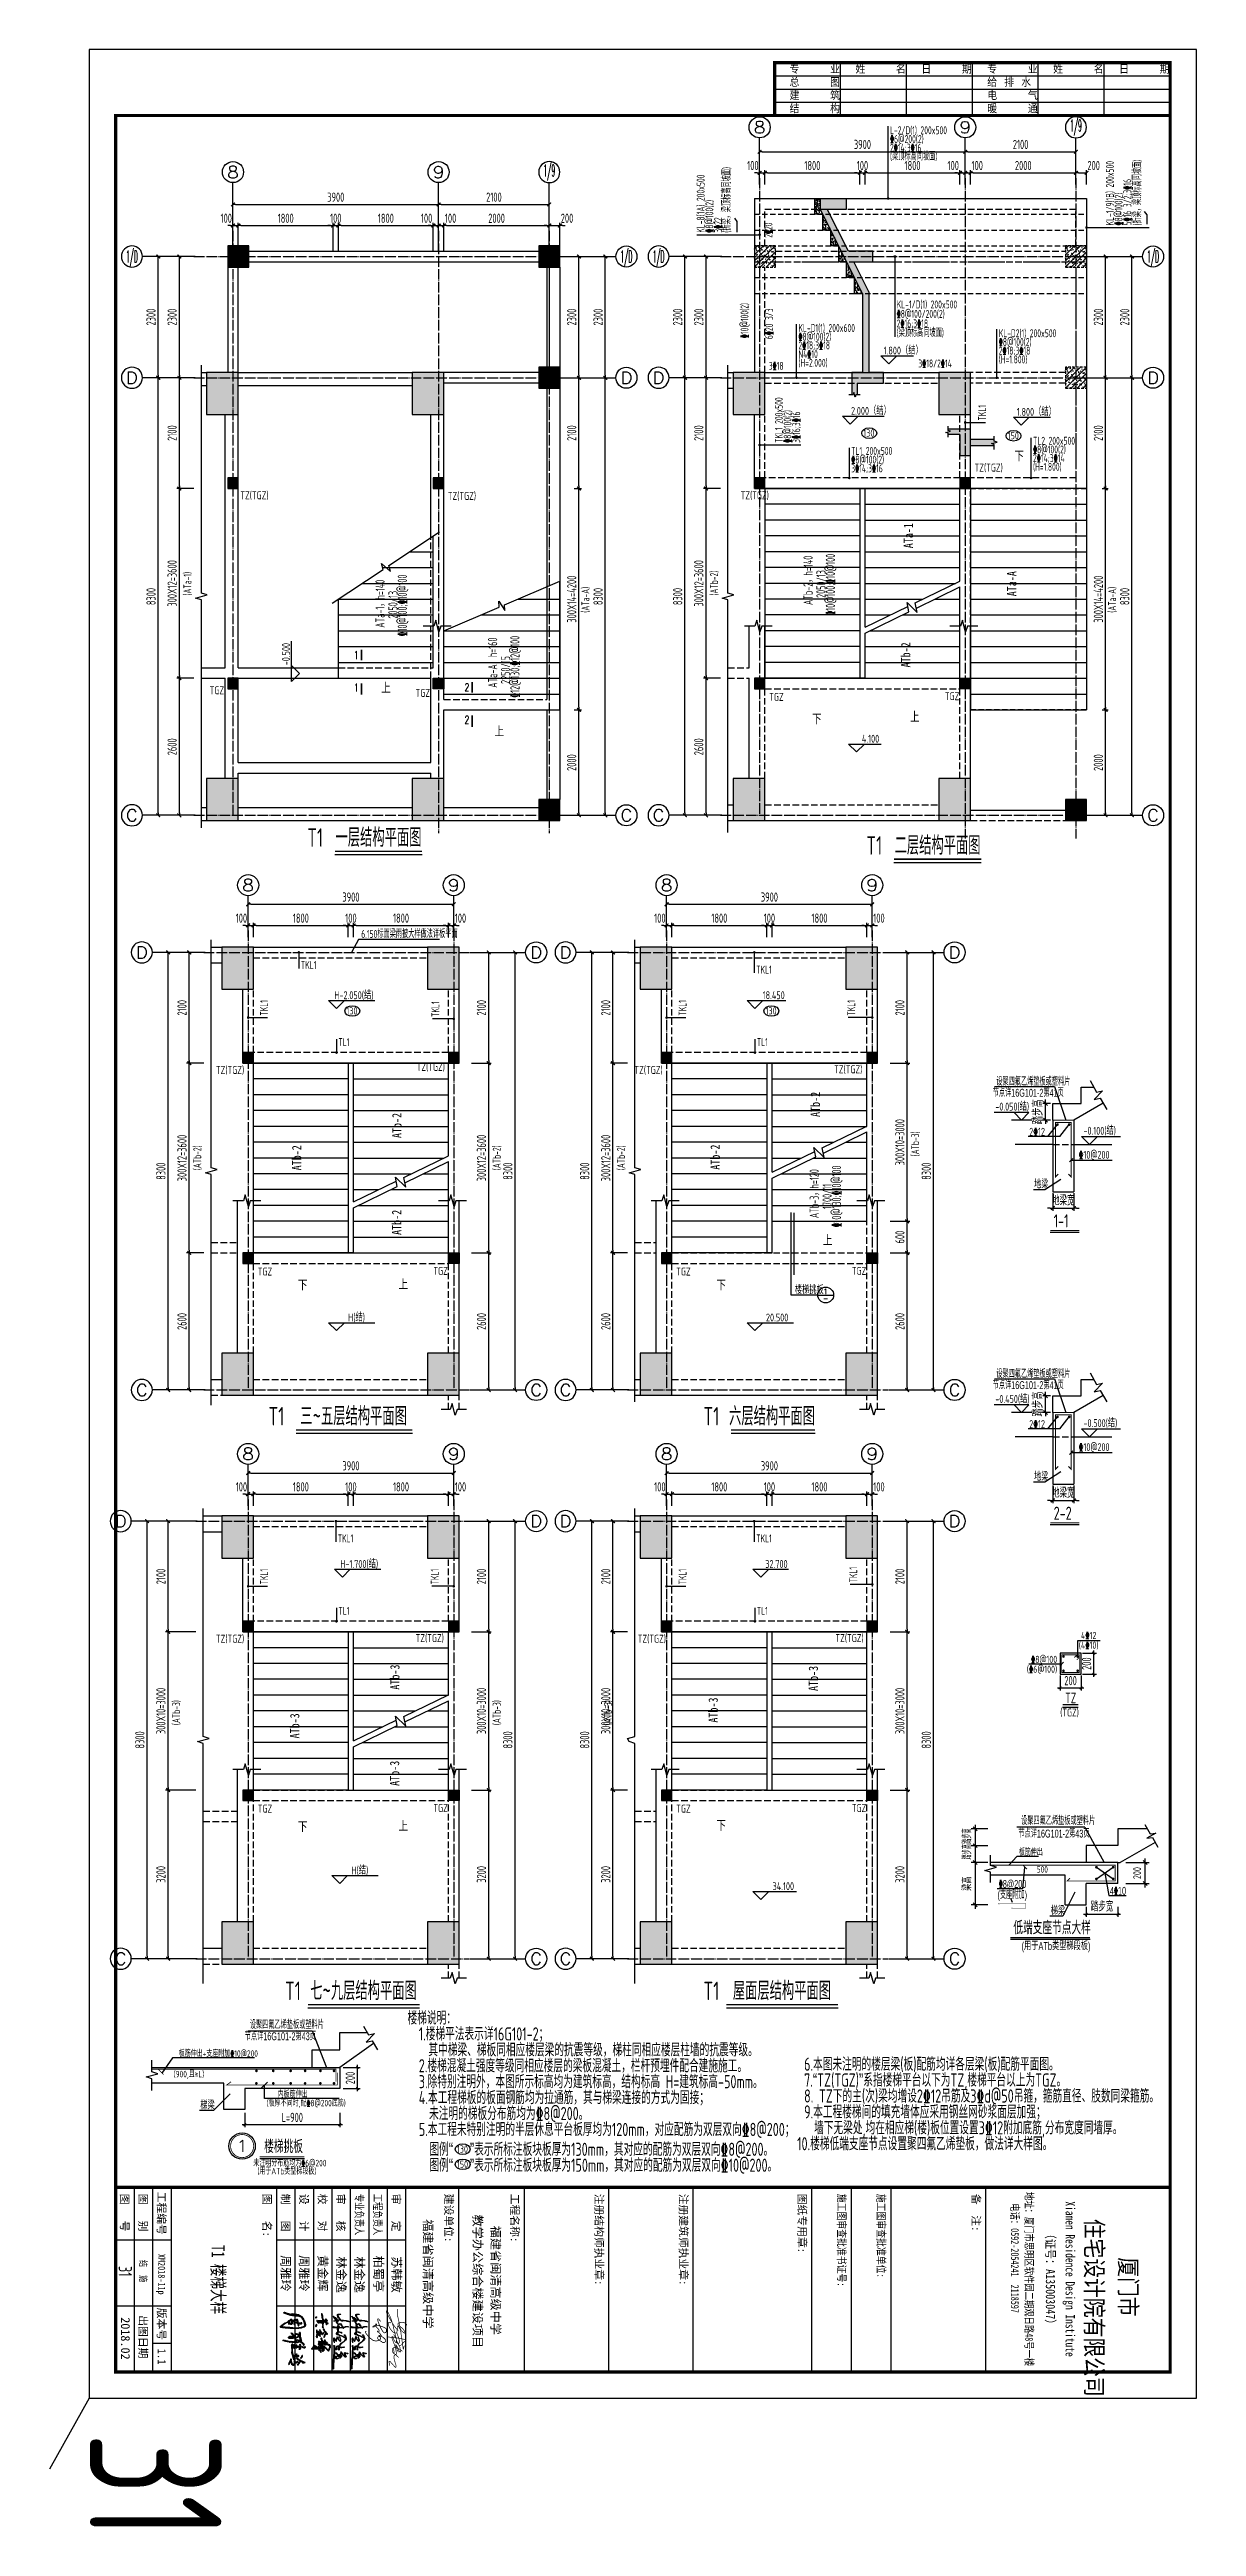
# Model space of a CAD drawing. Extents: x -441005 to 725361, y -182459 to 319313.
# Drawn here: x 436391 to 479900, y -138812 to -44850 of the extents above; entities that cross this region are included whole.
import ezdxf
from ezdxf.enums import TextEntityAlignment as Align

# ---------------------------------------------------------------- set-up
doc = ezdxf.new("R2010")
doc.units = 0
doc.header["$LTSCALE"] = 100
for name, pattern in [('CONTINOUS', [0]), ('DASHED', [0.75, 0.5, -0.25]), ('DASHEDX2', [1.5, 1, -0.5]), ('DOTE', [2.42, 2, -0.2, 0.02, -0.2]), ('HIDDEN', [7, 5, -2])]:
    doc.linetypes.add(name, pattern=pattern)
doc.layers.get('0').update_dxf_attribs({"linetype": 'CONTINUOUS'})
doc.layers.get('Defpoints').update_dxf_attribs({"linetype": 'CONTINUOUS'})
for name, color, linetype in [('AXIS', 3, 'CONTINUOUS'), ('AXIS_TEXT', 7, 'CONTINUOUS'), ('BEAM', 4, 'DASHED'), ('BEAM_CON', 4, 'CONTINUOUS'), ('B板筋标注', 7, 'CONTINUOUS'), ('COLU', 7, 'CONTINUOUS'), ('DIM', 3, 'CONTINUOUS'), ('DIM_SYMB', 3, 'CONTINUOUS'), ('DOTE', 8, 'DOTE'), ('D大样&索引', 7, 'CONTINUOUS'), ('D断面&错层线&标高（平面图）', 6, 'CONTINUOUS'), ('GZ', 2, 'CONTINUOUS'), ('L梁图-主梁标注', 140, 'CONTINUOUS'), ('L梁图-标高标注', 2, 'CONTINUOUS'), ('L梁图-次梁标注', 9, 'CONTINUOUS'), ('REIN', 1, 'CONTINUOUS'), ('STAIR', 2, 'CONTINUOUS'), ('S说明&图名', 4, 'CONTINUOUS'), ('TEXT', 7, 'CONTINUOUS'), ('THIN', 7, 'CONTINUOUS'), ('T模板通用标注', 7, 'CONTINUOUS'), ('图层2', 5, 'CONTINUOUS'), ('图框', 7, 'CONTINUOUS'), ('断面配筋', 1, 'CONTINUOUS'), ('柱平法表', 7, 'CONTINUOUS')]:
    doc.layers.add(name, color=color, linetype=linetype)
doc.layers.add('T填充图层(非模板)', color=251, linetype='CONTINUOUS', lineweight=0)
doc.styles.add('_TCH_AXIS', font='COMPLEX', dxfattribs={"bigfont": 'GBCBIG'})
doc.styles.add('_TCH_DIM', font='tssdeng.shx', dxfattribs={"width": 0.7, "bigfont": '1.shx'})
doc.styles.add('COMP', font='COMPLEX', dxfattribs={"bigfont": 'hztxt'})
doc.styles.add('COMPLEX', font='COMPLEX')
doc.styles.add('DIM_FONT', font='tssdeng.shx', dxfattribs={"width": 0.7, "bigfont": '1.shx'})
doc.styles.add('HZTXT', font='TXT', dxfattribs={"bigfont": 'HZTXT'})
doc.styles.add('TSSD_Dimension', font='tssdeng.shx', dxfattribs={"width": 0.62, "bigfont": '1.shx'})
doc.styles.add('TSSD_Rein', font='Tssdeng.shx', dxfattribs={"width": 0.7, "bigfont": '1.shx'})
doc.styles.add('图框字型一', font='SimSun.ttf')
doc.styles.add('梁平法', font='xxxxx.shx', dxfattribs={"bigfont": 'dxfs.shx'})
doc.styles.add('说明', font='romans.shx', dxfattribs={"width": 0.7, "bigfont": 'dxfs.shx'})
doc.styles.add('黑体', font='simhei_1.ttf', dxfattribs={"width": 0.7})
doc.dimstyles.new('DIMN', dxfattribs={"dimtxt": 300, "dimasz": 100, "dimexe": 250, "dimexo": 300, "dimgap": 150, "dimtad": 1, "dimdec": 0, "dimzin": 0, "dimdsep": 46, "dimtxsty": 'DIM_FONT', "dimblk": 'ARCHTICK', "dimcen": 0.09, "dimclrt": 7, "dimazin": 2, "dimtfac": 1, "dimtdec": 0, "dimtix": 1, "dimtmove": 2, "dimatfit": 3, "dimfxl": 0, "dimtolj": 1, "dimtzin": 0, "dimarcsym": 0})
doc.dimstyles.new('TSSD_100_100$0', dxfattribs={"dimtxt": 350, "dimasz": 150, "dimexe": 100, "dimexo": 50, "dimgap": 100, "dimtad": 1, "dimdec": 0, "dimzin": 0, "dimdsep": 46, "dimtxsty": 'TSSD_Rein', "dimblk": 'OBLIQUE', "dimcen": 0, "dimdle": 100, "dimclrt": 7, "dimadec": 0, "dimazin": 0, "dimtfac": 1, "dimtdec": 0, "dimtix": 1, "dimtmove": 2, "dimatfit": 3, "dimfxl": 0, "dimtolj": 1, "dimtzin": 0, "dimarcsym": 0})
doc.dimstyles.new('TSSD_25_100', dxfattribs={"dimtxt": 350, "dimasz": 100, "dimexe": 100, "dimexo": 50, "dimgap": 100, "dimtad": 1, "dimdec": 0, "dimlfac": 0.25, "dimzin": 0, "dimdsep": 46, "dimtxsty": 'TSSD_Dimension', "dimblk": 'ARCHTICK', "dimcen": 0, "dimdle": 100, "dimclrt": 7, "dimadec": 0, "dimazin": 0, "dimtfac": 1, "dimtdec": 0, "dimtix": 1, "dimtmove": 2, "dimatfit": 3, "dimfxl": 0, "dimtolj": 1, "dimtzin": 0, "dimarcsym": 0})
doc.dimstyles.new('TSSD_50_100', dxfattribs={"dimtxt": 350, "dimasz": 100, "dimexe": 100, "dimexo": 50, "dimgap": 100, "dimtad": 1, "dimdec": 0, "dimlfac": 0.5, "dimzin": 0, "dimdsep": 46, "dimtxsty": 'TSSD_Dimension', "dimblk": '_tsdbk', "dimcen": 0, "dimdle": 100, "dimclrt": 7, "dimadec": 0, "dimazin": 0, "dimtfac": 1, "dimtdec": 0, "dimtix": 1, "dimtmove": 2, "dimatfit": 3, "dimfxl": 0, "dimtolj": 1, "dimtzin": 0, "dimarcsym": 0})

msp = doc.modelspace()

# ---------------------------------------------------------------- texts
at = {"layer": 'B板筋标注', "color": 2, "linetype": 'CONTINOUS', "ltscale": 5, "style": 'TSSD_Rein', "width": 0.7}
for s, p in [('130', (467261.2, -59534.3)), ('150', (472736.2, -59634)), ('130', (447651, -81455.7)), ('130', (463551, -81455.7)), ('130', (451842.5, -124632.9)), ('150', (451842.5, -125207.9))]:
    msp.add_text(s, height=275, dxfattribs=at).set_placement(p)
at = {"layer": 'DIM', "style": '说明', "width": 0.7}
for s, p in [('下', (472992.8, -60474.1)), ('上', (448975.9, -69269.4)), ('下', (465317.8, -70449.1)), ('上', (469033.9, -70369.4)), ('上', (453275.9, -70919.4)), ('上', (465730.2, -90219.4)), ('下', (445814, -91924.1)), ('上', (449630.2, -91894.4)), ('下', (461689, -91924.1)), ('下', (445814, -112474.1)), ('上', (449630.2, -112444.4)), ('下', (461689, -112424.1))]:
    msp.add_text(s, height=400, dxfattribs=at).set_placement(p)
at = {"layer": 'DIM', "color": 6, "style": 'TSSD_Rein', "width": 0.6}
for s, p in [('(ATb-2)', (461749.5, -65564.3)), ('(ATa-1)', (441770.7, -65564.3)), ('(ATa-A)', (456870.7, -66214.3)), ('(ATa-A)', (476849.5, -66214.3)), ('(ATb-3)', (469379.3, -86839.3)), ('(ATb-2)', (442145.7, -87364.3)), ('(ATb-2)', (453504.3, -87364.3)), ('(ATb-2)', (458220.7, -87364.3)), ('(ATb-3)', (441345.7, -108414.3)), ('(ATb-3)', (453504.3, -108414.3)), ('(ATb-3)', (457720.7, -108414.3))]:
    msp.add_text(s, height=300, rotation=90.000393, dxfattribs=at).set_placement(p)
at = {"layer": 'D大样&索引', "color": 2, "style": '说明', "width": 0.7}
for s, p in [('1', (447935.7, -67971.3)), ('1', (447935.7, -69200.8)), ('2', (452135.7, -69196.3)), ('2', (452135.7, -70425.8))]:
    msp.add_text(s, height=300, dxfattribs=at).set_placement(p)
at = {"layer": 'D大样&索引', "style": 'TSSD_Rein'}
for s, height, width, p in [('6.150标面梁雨披大样做法详板平面', 300, 0.6, (448216.2, -78549.7)), ('(TGZ)', 300, 0.7, (474730.6, -108083.5)), ('TZ', 400, 0.7, (474921.4, -107580.6))]:
    msp.add_text(s, height=height, dxfattribs=dict(at, width=width)).set_placement(p)
at = {"layer": 'D大样&索引', "color": 6, "style": 'TSSD_Rein', "width": 0.7}
for s, p in [('-0.050(结)', (472270.4, -85101.2)), ('-0.100(结)', (475614.6, -86016.4)), ('楼梯挑板', (464666.3, -92058.4)), ('-0.450(结)', (472270.4, -96191.1)), ('-0.500(结)', (475614.6, -97106.3))]:
    msp.add_text(s, height=300, dxfattribs=at).set_placement(p)
at = {"layer": 'D大样&索引', "color": 7, "style": 'TSSD_Rein', "width": 0.7}
for s, p in [('1-1', (474483.9, -89535.1)), ('2-2', (474483.9, -100625))]:
    msp.add_text(s, height=500, dxfattribs=at).set_placement(p)
at = {"layer": 'D大样&索引', "style": 'TSSD_Rein', "width": 0.7}
for s, p in [('(4%%13210)', (475435.8, -105247.5)), ('4%%13212', (475518.6, -104874.3)), ('(%%1326@100)', (473463.7, -106156.5)), ('%%1328@100', (473621, -105783.4))]:
    msp.add_text(s, height=270, dxfattribs=at).set_placement(p, align=Align.TOP_LEFT)
at = {"layer": 'D大样&索引', "color": 6, "style": 'COMP'}
for tag, text, width, p, p2 in [('1', '1', 2.333333, (465734.2, -92067.7), (465938.2, -92067.7)), ('-', '-', 1.166667, (465734.2, -92331.7), (465938.2, -92331.7))]:
    msp.add_attdef(tag, text=text, height=204, dxfattribs=dict(at, width=width)).set_placement(p, p2, align=Align.FIT)
at = {"layer": 'GZ', "color": 2, "style": '_TCH_DIM', "width": 0.705882}
for s, p in [('TZ(TGZ)', (471483.1, -60860.4)), ('TZ(TGZ)', (443629.3, -61910.4)), ('TZ(TGZ)', (451500.1, -61933.1)), ('TZ(TGZ)', (462608.1, -61910.4)), ('TGZ', (442465.4, -69307.1)), ('TGZ', (450278, -69407.1)), ('TGZ', (463694.1, -69557.1)), ('TGZ', (470356.7, -69532.1)), ('TZ(TGZ)', (442704.3, -83710.4)), ('TZ(TGZ)', (458579.3, -83710.4)), ('TZ(TGZ)', (466154.3, -83685.4)), ('TGZ', (444290.4, -91357.1)), ('TGZ', (450953, -91332.1)), ('TGZ', (460165.4, -91357.1)), ('TGZ', (466828, -91332.1)), ('TZ(TGZ)', (442704.3, -105285.4)), ('TZ(TGZ)', (450279.3, -105260.4)), ('TZ(TGZ)', (458704.3, -105285.4)), ('TZ(TGZ)', (466204.3, -105260.4)), ('TGZ', (444290.4, -111732.1)), ('TGZ', (450953, -111707.1)), ('TGZ', (460165.4, -111732.1)), ('TGZ', (466828, -111707.1))]:
    msp.add_text(s, height=300, dxfattribs=at).set_placement(p)
at = {"layer": 'GZ', "style": '_TCH_DIM', "width": 0.705882}
msp.add_text('TZ(TGZ)', height=300, dxfattribs=at).set_placement((450854.7, -83685.4), align=Align.BOTTOM_CENTER)
at = {"layer": 'L梁图-主梁标注', "style": 'TSSD_Rein', "width": 0.6}
for s, p in [('L-2/D(1) 200x500', (468275, -48063.1)), ('2%%13214;3%%13216', (468275, -48723.1)), ('%%1326@200(2)', (468275, -48393.1)), ('KL-1/D(1) 200x500', (468526.5, -54668.5)), ('KL-D1(1) 200x600', (464800, -55563.1)), ('2%%13216;3%%13218', (468526.5, -55388.5)), ('%%1328@100/200(2)', (468526.5, -55028.5)), ('KL-D2(1) 200x500', (472400, -55763.1)), ('2%%13218;3%%13218', (464800, -56223.1)), ('N4%%13210', (464800, -56553.1)), ('%%1328@100(2)', (464800, -55893.1)), ('2%%13218;3%%13218', (472400, -56423.1)), ('%%1328@100(2)', (472400, -56093.1)), ('3%%13218', (463675, -56998.1))]:
    msp.add_text(s, height=300, dxfattribs=at).set_placement(p)
for s, height, rotation, p in [('KL-1/9(1B) 200x500', 300, 90, (476766.8, -51525)), ('KL-8(1A) 200x500', 300, 90, (461241.8, -51800)), ('%%1328@100(2)', 300, 90, (477096.8, -51525)), ('%%1328@100(2)', 300, 90, (461571.8, -51800)), ('3%%13222', 300, 90, (461901.8, -51800)), ('ATb-2，h=140', 350, 90.000393, (465341.4, -65922)), ('2050/13', 350, 90.000393, (465831, -65651.6)), ('%%13210@100;%%13210@100', 350, 90.000393, (466186.6, -66321.5)), ('ATa-1，h=140', 350, 90.000393, (449104.3, -66783.1)), ('2050/13', 350, 90.000393, (449593.9, -66437.8)), ('%%13210@100;%%13210@100', 350, 90.000393, (449949.5, -67107.7)), ('ATa-A，h=160', 350, 90.000393, (453374.1, -69060.4)), ('%%13212@130;%%13212@100', 350, 90.000393, (454219.3, -69435)), ('2250/15', 350, 90.000393, (453863.7, -68915)), ('ATb-3，h=120', 350, 90.000393, (465574.1, -89180.9)), ('1700/11', 350, 90.000393, (466063.7, -88835.5)), ('%%13210@130;%%13210@100', 350, 90.000393, (466419.3, -89530.4))]:
    msp.add_text(s, height=height, rotation=rotation, dxfattribs=at).set_placement(p)
at = {"layer": 'L梁图-主梁标注', "color": 1, "style": 'TSSD_Rein', "width": 0.6}
msp.add_text('5%%13216 3/2;3%%13216', height=300, rotation=90, dxfattribs=at).set_placement((477426.8, -51525))
at = {"layer": 'L梁图-主梁标注', "style": 'TSSD_Rein', "width": 0.6}
for s, p in [('2%%13220', (463901.8, -51702)), ('%%13210@100(2)', (462996.8, -55132.7)), ('6%%13220 3/3', (463926.8, -55252))]:
    msp.add_text(s, height=300, rotation=90, dxfattribs=at).set_placement(p, align=Align.BOTTOM_CENTER)
msp.add_text('3%%13218/2%%13214', height=300, dxfattribs=at).set_placement((469983.5, -56998.1), align=Align.BOTTOM_CENTER)
at = {"layer": 'L梁图-主梁标注', "color": 140, "style": '黑体', "width": 0.8}
for s, p in [('ATa-1', (469146.4, -63767.8)), ('ATa-A', (473067.7, -65590.5)), ('ATb-2', (469046.4, -68290.5)), ('ATb-2', (465615.6, -85342.8)), ('ATb-2', (449740.6, -86142.8)), ('ATb-2', (445940.6, -87367.8)), ('ATb-2', (461815.6, -87342.8)), ('ATb-2', (449730.6, -89817.8)), ('ATb-3', (449665.6, -107067.8)), ('ATb-3', (465540.6, -107117.8)), ('ATb-3', (445865.6, -108917.8)), ('ATb-3', (461740.6, -108317.8)), ('ATb-3', (449655.6, -110717.8))]:
    msp.add_text(s, height=350, rotation=90.000393, dxfattribs=at).set_placement(p)
at = {"layer": 'L梁图-标高标注', "style": 'TSSD_Rein', "width": 0.6}
for s, p in [('(梁顶标高同坡面)', (468275, -49053.1)), ('(梁顶标高同坡面)', (468526.5, -55748.5)), ('(H=2.000)', (464800, -56883.1)), ('(H=1.800)', (472400, -56753.1)), ('(H=1.800)', (473700, -60830.4))]:
    msp.add_text(s, height=300, dxfattribs=at).set_placement(p)
for p in [(477806.8, -51525), (462231.8, -51800)]:
    msp.add_text('(折梁，梁顶标高同坡面)', height=300, rotation=90, dxfattribs=at).set_placement(p)
at = {"layer": 'L梁图-次梁标注', "style": 'TSSD_Rein', "width": 0.6}
for s, p in [('TKL1 200x500', (464208.2, -59772.7)), ('%%1328@100(2)', (464538.2, -59772.7)), ('3%%13216;3%%13216', (464868.2, -59772.7)), ('TKL1', (471918.2, -58922.7)), ('TKL1', (444679.5, -81497.7)), ('TKL1', (451179.5, -81547.7)), ('TKL1', (460554.5, -81497.7)), ('TKL1', (466954.5, -81497.7)), ('TKL1', (444679.5, -103072.7)), ('TKL1', (451154.5, -103072.7)), ('TKL1', (460554.5, -103072.7)), ('TKL1', (467029.5, -102997.7))]:
    msp.add_text(s, height=300, rotation=90, dxfattribs=at).set_placement(p)
for s, p in [('TL1 200x500', (466803.7, -60227.2)), ('TL2 200x500', (473700, -59840.4)), ('%%1328@100(2)', (473700, -60170.4)), ('3%%13214;3%%13216', (466803.7, -60887.2)), ('%%1328@100(2)', (466803.7, -60557.2)), ('2%%13214;3%%13214', (473700, -60500.4)), ('TKL1', (445925, -79729.5)), ('TKL1', (463200, -79904.5)), ('TL1', (447350, -82652.2)), ('TL1', (463225, -82652.2)), ('TKL1', (447325, -101479.5)), ('TKL1', (463200, -101479.5)), ('TL1', (447350, -104227.2)), ('TL1', (463225, -104227.2))]:
    msp.add_text(s, height=300, dxfattribs=at).set_placement(p)
at = {"layer": 'S说明&图名', "color": 7, "linetype": 'Continuous', "style": 'TSSD_Rein', "width": 0.7}
for s, p in [('T1', (446470.7, -75093.7)), ('一层结构平面图', (448870.7, -75093.7)), ('T1', (467678.7, -75393.7)), ('二层结构平面图', (470078.7, -75393.7)), ('T1', (445000, -97043.7)), ('三~五层结构平面图', (447925, -97043.7)), ('T1', (461500, -97043.7)), ('六层结构平面图', (463800, -97043.7)), ('T1', (445625, -118843.7)), ('七~九层结构平面图', (448300, -118843.7)), ('T1', (461500, -118843.7)), ('屋面层结构平面图', (464175, -118843.7))]:
    msp.add_text(s, height=700, dxfattribs=at).set_placement(p, align=Align.CENTER)
at = {"layer": 'S说明&图名', "color": 4, "style": 'TSSD_Rein', "width": 0.7}
for s, p in [('楼梯说明：', (449973.8, -119923.6)), ('1.楼梯平法表示详16G101-2；', (450397.3, -120527.4)), ('2.楼梯混凝土强度等级同相应楼层的梁板混凝土，栏杆预埋件配合建施施工。', (450399.4, -121735.1)), ('其中梯梁、梯板同相应楼层梁的抗震等级，梯柱同相应楼层柱墙的抗震等级。', (450763.1, -121131.2)), ('6.本图未注明的楼层梁(板)配筋均详各层梁(板)配筋平面图。', (465016, -121674.5)), ('7.“TZ(TGZ)”系指楼梯平台以下为TZ,楼梯平台以上为TGZ。', (465016, -122278.4)), ('未注明的梯板分布筋均为%%1328@200。', (450788.2, -123546.6)), ('9.本工程楼梯间的填充墙体应采用钢丝网砂浆面层加强；', (465016, -123486.1)), ('8. TZ下的主(次)梁均增设2%%13212吊筋及3%%132d@50吊箍，箍筋直径、肢数同梁箍筋。', (465015.3, -122882.2)), ('5.本工程未特别注明的半层休息平台板厚均为120mm，对应配筋为双层双向%%1328@200；', (450399.4, -124150.5)), ('10.楼梯低端支座节点设置聚四氟乙烯垫板，做法详大样图。', (464751.7, -124693.7)), ('墙下无梁处,均在相应梯(楼)板位置设置3%%13212附加底筋,分布宽度同墙厚。', (465395.1, -124089.9))]:
    msp.add_text(s, height=500, dxfattribs=at).set_placement(p, align=Align.BOTTOM_LEFT)
at = {"layer": 'S说明&图名', "color": 2, "style": 'TSSD_Rein', "width": 0.7}
for s, p in [('3.除特别注明外，本图所示标高均为建筑标高，结构标高 H=建筑标高-50mm。', (450399.4, -122338.9)), ('4.本工程梯板的板面钢筋均为拉通筋，其与梯梁连接的方式为固接；', (450399.4, -122942.8))]:
    msp.add_text(s, height=500, dxfattribs=at).set_placement(p, align=Align.BOTTOM_LEFT)
at = {"layer": 'S说明&图名', "color": 4, "style": 'TSSD_Rein', "width": 0.7}
for s, p in [('图例“   ”表示所标注板块板厚为130mm，其对应的配筋为双层双向%%1328@200。', (450801.8, -124754.3)), ('图例“   ”表示所标注板块板厚为150mm，其对应的配筋为双层双向%%13210@200。', (450801.8, -125358.2))]:
    msp.add_text(s, height=500, dxfattribs=at).set_placement(p)
at = {"layer": 'TEXT'}
for s, style, width, p in [('1.800（结）', '_TCH_DIM', 0.705882, (468032.9, -56419.6)), ('2.000（结）', '_TCH_DIM', 0.705882, (466795.4, -58707.1)), ('1.800（结）', '_TCH_DIM', 0.705882, (473082.9, -58744.6)), ('4.100', '_TCH_DIM', 0.705882, (467207.9, -71144.6)), ('H-2.050(结)', '_TCH_DIM', 0.705882, (447193.9, -80874.8)), ('18.450', '_TCH_DIM', 0.705882, (463443.9, -80874.8)), ('节点详16G101-2第41页', '梁平法', 0.6, (472170.1, -84575.8)), ('设聚四氟乙烯垫板或塑料片', '梁平法', 0.6, (472308, -84153.9)), ('2%%13212', 'TSSD_Rein', 0.7, (473556.5, -86053.7)), ('%%13210@200', 'TSSD_Rein', 0.7, (475432.6, -86927.9)), ('地梁', 'TSSD_Rein', 0.7, (473741.1, -88050.1)), ('H(结)', '_TCH_DIM', 0.705882, (447718.9, -93099.8)), ('20.500', '_TCH_DIM', 0.705882, (463568.9, -93099.8)), ('节点详16G101-2第41页', '梁平法', 0.6, (472170.1, -95665.7)), ('设聚四氟乙烯垫板或塑料片', '梁平法', 0.6, (472308, -95243.8)), ('2%%13212', 'TSSD_Rein', 0.7, (473556.5, -97143.7)), ('%%13210@200', 'TSSD_Rein', 0.7, (475432.6, -98017.8)), ('地梁', 'TSSD_Rein', 0.7, (473741.1, -99140)), ('H-1.700(结)', '_TCH_DIM', 0.705882, (447418.9, -102449.8)), ('32.700', '_TCH_DIM', 0.705882, (463543.9, -102449.8)), ('H(结)', '_TCH_DIM', 0.705882, (447843.9, -114074.8)), ('34.100', '_TCH_DIM', 0.705882, (463818.9, -114674.8))]:
    msp.add_text(s, height=300, dxfattribs=dict(at, style=style, width=width)).set_placement(p)
at = {"layer": 'TEXT', "style": '_TCH_DIM', "width": 0.705882}
msp.add_text('-0.500', height=300, rotation=90, dxfattribs=at).set_placement((445511.1, -68207.6))
at = {"layer": '图框', "color": 1, "lineweight": 0, "style": '黑体', "width": 0.7}
msp.add_text('T1 楼梯大样', height=500, rotation=270, dxfattribs=at).set_placement((442800, -129450), align=Align.MIDDLE)
at = {"layer": '图框', "color": 1, "style": 'TSSD_Rein', "width": 0.7}
for height, p in [(500, (439267.2, -129132.9)), (5000, (440415.9, -137279.2))]:
    msp.add_text('31', height=height, rotation=270, dxfattribs=at).set_placement(p, align=Align.MIDDLE)

# ---------------------------------------------------------------- blocks, each defined once
blk = doc.blocks.new('_AXISO')
blk.add_circle((0, 0), 0.5)
at = {"layer": 'AXIS_TEXT', "style": 'COMPLEX', "width": 1.041667}
blk.add_attdef('A', text='', height=0.56, dxfattribs=at).set_placement((-0.25, -0.28), (0.25, -0.28), align=Align.FIT)
blk = doc.blocks.new('_tsdbk')
blk.add_line((-1, 0), (0, 0))
at = {"const_width": 0.5}
blk.add_lwpolyline([(-0.7, -0.7), (0.7, 0.7)], dxfattribs=at)
blk = doc.blocks.new('*D1467')
at = {"layer": 'Defpoints', "color": 0}
for p in [(455575, -52700), (457475, -52700), (455575, -57300)]:
    blk.add_point(p, dxfattribs=at)
at = {"layer": 'DIM', "color": 0, "lineweight": -2}
for p, q in [((455625, -52700), (457575, -52700)), ((457475, -57200), (457475, -52800)), ((455625, -57300), (457575, -57300))]:
    blk.add_line(p, q, dxfattribs=at)
at = {"layer": 'DIM', "color": 0, "lineweight": -2, "xscale": 100, "yscale": 100, "zscale": 100}
for p, rotation in [((457475, -52700), 90), ((457475, -57300), 270)]:
    blk.add_blockref('_tsdbk', p, dxfattribs=dict(at, rotation=rotation))
at = {"layer": 'DIM', "color": 7, "insert": (457200, -55000), "char_height": 350, "attachment_point": 5, "rotation": 90, "style": 'TSSD_Dimension'}
blk.add_mtext('\\A1;2300', dxfattribs=at)
blk = doc.blocks.new('*D1468')
at = {"layer": 'Defpoints', "color": 0}
for p in [(456238, -69900), (456475, -69900), (456238, -73900)]:
    blk.add_point(p, dxfattribs=at)
at = {"layer": 'DIM', "color": 0, "lineweight": -2}
for p, q in [((456288, -69900), (456575, -69900)), ((456475, -73800), (456475, -70000)), ((456288, -73900), (456575, -73900))]:
    blk.add_line(p, q, dxfattribs=at)
at = {"layer": 'DIM', "color": 0, "lineweight": -2, "xscale": 100, "yscale": 100, "zscale": 100}
for p, rotation in [((456475, -69900), 90), ((456475, -73900), 270)]:
    blk.add_blockref('_tsdbk', p, dxfattribs=dict(at, rotation=rotation))
at = {"layer": 'DIM', "color": 7, "insert": (456200, -71900), "char_height": 350, "attachment_point": 5, "rotation": 90, "style": 'TSSD_Dimension'}
blk.add_mtext('\\A1;2000', dxfattribs=at)
blk = doc.blocks.new('*D1469')
at = {"layer": 'Defpoints', "color": 0}
for p in [(455375, -52700), (456475, -52700), (455375, -57300)]:
    blk.add_point(p, dxfattribs=at)
at = {"layer": 'DIM', "color": 0, "lineweight": -2}
for p, q in [((455425, -52700), (456575, -52700)), ((456475, -57200), (456475, -52800)), ((455425, -57300), (456575, -57300))]:
    blk.add_line(p, q, dxfattribs=at)
at = {"layer": 'DIM', "color": 0, "lineweight": -2, "xscale": 100, "yscale": 100, "zscale": 100}
for p, rotation in [((456475, -52700), 90), ((456475, -57300), 270)]:
    blk.add_blockref('_tsdbk', p, dxfattribs=dict(at, rotation=rotation))
at = {"layer": 'DIM', "color": 7, "insert": (456200, -55000), "char_height": 350, "attachment_point": 5, "rotation": 90, "style": 'TSSD_Dimension'}
blk.add_mtext('\\A1;2300', dxfattribs=at)
blk = doc.blocks.new('*D1470')
at = {"layer": 'Defpoints', "color": 0}
for p in [(440516, -52700), (441916, -52700), (441916, -57300)]:
    blk.add_point(p, dxfattribs=at)
at = {"layer": 'DIM', "color": 0, "lineweight": -2}
for p, q in [((441866, -52700), (440416, -52700)), ((440516, -57200), (440516, -52800)), ((441866, -57300), (440416, -57300))]:
    blk.add_line(p, q, dxfattribs=at)
at = {"layer": 'DIM', "color": 0, "lineweight": -2, "xscale": 100, "yscale": 100, "zscale": 100}
for p, rotation in [((440516, -52700), 90), ((440516, -57300), 270)]:
    blk.add_blockref('_tsdbk', p, dxfattribs=dict(at, rotation=rotation))
at = {"layer": 'DIM', "color": 7, "insert": (440241, -55000), "char_height": 350, "attachment_point": 5, "rotation": 90, "style": 'TSSD_Dimension'}
blk.add_mtext('\\A1;2300', dxfattribs=at)
blk = doc.blocks.new('*D1471')
at = {"layer": 'Defpoints', "color": 0}
for p in [(441316, -68700), (441916, -68700), (441916, -73900)]:
    blk.add_point(p, dxfattribs=at)
at = {"layer": 'DIM', "color": 0, "lineweight": -2}
for p, q in [((441866, -68700), (441216, -68700)), ((441316, -73800), (441316, -68800)), ((441866, -73900), (441216, -73900))]:
    blk.add_line(p, q, dxfattribs=at)
at = {"layer": 'DIM', "color": 0, "lineweight": -2, "xscale": 100, "yscale": 100, "zscale": 100}
for p, rotation in [((441316, -68700), 90), ((441316, -73900), 270)]:
    blk.add_blockref('_tsdbk', p, dxfattribs=dict(at, rotation=rotation))
at = {"layer": 'DIM', "color": 7, "insert": (441041, -71300), "char_height": 350, "attachment_point": 5, "rotation": 90, "style": 'TSSD_Dimension'}
blk.add_mtext('\\A1;2600', dxfattribs=at)
blk = doc.blocks.new('*D1472')
at = {"layer": 'Defpoints', "color": 0}
for p in [(441316, -52700), (441916, -52700), (441916, -57300)]:
    blk.add_point(p, dxfattribs=at)
at = {"layer": 'DIM', "color": 0, "lineweight": -2}
for p, q in [((441866, -52700), (441216, -52700)), ((441316, -57200), (441316, -52800)), ((441866, -57300), (441216, -57300))]:
    blk.add_line(p, q, dxfattribs=at)
at = {"layer": 'DIM', "color": 0, "lineweight": -2, "xscale": 100, "yscale": 100, "zscale": 100}
for p, rotation in [((441316, -52700), 90), ((441316, -57300), 270)]:
    blk.add_blockref('_tsdbk', p, dxfattribs=dict(at, rotation=rotation))
at = {"layer": 'DIM', "color": 7, "insert": (441041, -55000), "char_height": 350, "attachment_point": 5, "rotation": 90, "style": 'TSSD_Dimension'}
blk.add_mtext('\\A1;2300', dxfattribs=at)
blk = doc.blocks.new('*D1423')
at = {"layer": 'Defpoints', "color": 0}
for p in [(451150, -50725), (443350, -51725), (451150, -51725)]:
    blk.add_point(p, dxfattribs=at)
at = {"layer": 'DIM', "color": 0, "lineweight": -2}
for p, q in [((443350, -51675), (443350, -50625)), ((443450, -50725), (451050, -50725)), ((451150, -51675), (451150, -50625))]:
    blk.add_line(p, q, dxfattribs=at)
at = {"layer": 'DIM', "color": 0, "lineweight": -2, "xscale": 100, "yscale": 100, "zscale": 100, "rotation": 180}
blk.add_blockref('_tsdbk', (443350, -50725), dxfattribs=at)
at = {"layer": 'DIM', "color": 0, "lineweight": -2, "xscale": 100, "yscale": 100, "zscale": 100}
blk.add_blockref('_tsdbk', (451150, -50725), dxfattribs=at)
at = {"layer": 'DIM', "color": 7, "insert": (447250, -50450), "char_height": 350, "attachment_point": 5, "style": 'TSSD_Dimension'}
blk.add_mtext('\\A1;3900', dxfattribs=at)
blk = doc.blocks.new('*D1424')
at = {"layer": 'Defpoints', "color": 0}
for p in [(455350, -50725), (451150, -51725), (455350, -51725)]:
    blk.add_point(p, dxfattribs=at)
at = {"layer": 'DIM', "color": 0, "lineweight": -2}
for p, q in [((451150, -51675), (451150, -50625)), ((451250, -50725), (455250, -50725)), ((455350, -51675), (455350, -50625))]:
    blk.add_line(p, q, dxfattribs=at)
at = {"layer": 'DIM', "color": 0, "lineweight": -2, "xscale": 100, "yscale": 100, "zscale": 100, "rotation": 180}
blk.add_blockref('_tsdbk', (451150, -50725), dxfattribs=at)
at = {"layer": 'DIM', "color": 0, "lineweight": -2, "xscale": 100, "yscale": 100, "zscale": 100}
blk.add_blockref('_tsdbk', (455350, -50725), dxfattribs=at)
at = {"layer": 'DIM', "color": 7, "insert": (453250, -50450), "char_height": 350, "attachment_point": 5, "style": 'TSSD_Dimension'}
blk.add_mtext('\\A1;2100', dxfattribs=at)
blk = doc.blocks.new('*D1425')
at = {"layer": 'Defpoints', "color": 0}
for p in [(451350, -51525), (451150, -52525), (451350, -52525)]:
    blk.add_point(p, dxfattribs=at)
at = {"layer": 'DIM', "color": 0, "lineweight": -2}
for p, q in [((451050, -51525), (450950, -51525)), ((451150, -52475), (451150, -51425)), ((451150, -51525), (451350, -51525)), ((451350, -52475), (451350, -51425)), ((451450, -51525), (451550, -51525))]:
    blk.add_line(p, q, dxfattribs=at)
at = {"layer": 'DIM', "color": 0, "lineweight": -2, "xscale": 100, "yscale": 100, "zscale": 100}
blk.add_blockref('_tsdbk', (451150, -51525), dxfattribs=at)
at = {"layer": 'DIM', "color": 0, "lineweight": -2, "xscale": 100, "yscale": 100, "zscale": 100, "rotation": 180}
blk.add_blockref('_tsdbk', (451350, -51525), dxfattribs=at)
at = {"layer": 'DIM', "color": 7, "insert": (451605, -51250), "char_height": 350, "attachment_point": 5, "style": 'TSSD_Dimension'}
blk.add_mtext('\\A1;100', dxfattribs=at)
blk = doc.blocks.new('*D1426')
at = {"layer": 'Defpoints', "color": 0}
for p in [(443550, -51525), (443350, -52525), (443550, -52525)]:
    blk.add_point(p, dxfattribs=at)
at = {"layer": 'DIM', "color": 0, "lineweight": -2}
for p, q in [((443250, -51525), (443150, -51525)), ((443350, -52475), (443350, -51425)), ((443350, -51525), (443550, -51525)), ((443550, -52475), (443550, -51425)), ((443650, -51525), (443750, -51525))]:
    blk.add_line(p, q, dxfattribs=at)
at = {"layer": 'DIM', "color": 0, "lineweight": -2, "xscale": 100, "yscale": 100, "zscale": 100}
blk.add_blockref('_tsdbk', (443350, -51525), dxfattribs=at)
at = {"layer": 'DIM', "color": 0, "lineweight": -2, "xscale": 100, "yscale": 100, "zscale": 100, "rotation": 180}
blk.add_blockref('_tsdbk', (443550, -51525), dxfattribs=at)
at = {"layer": 'DIM', "color": 7, "insert": (443095, -51250), "char_height": 350, "attachment_point": 5, "style": 'TSSD_Dimension'}
blk.add_mtext('\\A1;100', dxfattribs=at)
blk = doc.blocks.new('*D1427')
at = {"layer": 'Defpoints', "color": 0}
for p in [(455350, -51525), (451350, -52525), (455350, -52525)]:
    blk.add_point(p, dxfattribs=at)
at = {"layer": 'DIM', "color": 0, "lineweight": -2}
for p, q in [((451350, -52475), (451350, -51425)), ((451450, -51525), (455250, -51525)), ((455350, -52475), (455350, -51425))]:
    blk.add_line(p, q, dxfattribs=at)
at = {"layer": 'DIM', "color": 0, "lineweight": -2, "xscale": 100, "yscale": 100, "zscale": 100, "rotation": 180}
blk.add_blockref('_tsdbk', (451350, -51525), dxfattribs=at)
at = {"layer": 'DIM', "color": 0, "lineweight": -2, "xscale": 100, "yscale": 100, "zscale": 100}
blk.add_blockref('_tsdbk', (455350, -51525), dxfattribs=at)
at = {"layer": 'DIM', "color": 7, "insert": (453350, -51250), "char_height": 350, "attachment_point": 5, "style": 'TSSD_Dimension'}
blk.add_mtext('\\A1;2000', dxfattribs=at)
blk = doc.blocks.new('*D1428')
at = {"layer": 'Defpoints', "color": 0}
for p in [(455750, -51525), (455350, -52525), (455750, -52525)]:
    blk.add_point(p, dxfattribs=at)
at = {"layer": 'DIM', "color": 0, "lineweight": -2}
for p, q in [((455250, -51525), (455150, -51525)), ((455350, -52475), (455350, -51425)), ((455350, -51525), (455750, -51525)), ((455750, -52475), (455750, -51425)), ((455850, -51525), (455950, -51525))]:
    blk.add_line(p, q, dxfattribs=at)
at = {"layer": 'DIM', "color": 0, "lineweight": -2, "xscale": 100, "yscale": 100, "zscale": 100}
blk.add_blockref('_tsdbk', (455350, -51525), dxfattribs=at)
at = {"layer": 'DIM', "color": 0, "lineweight": -2, "xscale": 100, "yscale": 100, "zscale": 100, "rotation": 180}
blk.add_blockref('_tsdbk', (455750, -51525), dxfattribs=at)
at = {"layer": 'DIM', "color": 7, "insert": (456022, -51250), "char_height": 350, "attachment_point": 5, "style": 'TSSD_Dimension'}
blk.add_mtext('\\A1;200', dxfattribs=at)
blk = doc.blocks.new('*D1429')
at = {"layer": 'Defpoints', "color": 0}
for p in [(475554, -52700), (477454, -52700), (475554, -57300)]:
    blk.add_point(p, dxfattribs=at)
at = {"layer": 'DIM', "color": 0, "lineweight": -2}
for p, q in [((475604, -52700), (477554, -52700)), ((477454, -57200), (477454, -52800)), ((475604, -57300), (477554, -57300))]:
    blk.add_line(p, q, dxfattribs=at)
at = {"layer": 'DIM', "color": 0, "lineweight": -2, "xscale": 100, "yscale": 100, "zscale": 100}
for p, rotation in [((477454, -52700), 90), ((477454, -57300), 270)]:
    blk.add_blockref('_tsdbk', p, dxfattribs=dict(at, rotation=rotation))
at = {"layer": 'DIM', "color": 7, "insert": (477179, -55000), "char_height": 350, "attachment_point": 5, "rotation": 90, "style": 'TSSD_Dimension'}
blk.add_mtext('\\A1;2300', dxfattribs=at)
blk = doc.blocks.new('*D1430')
at = {"layer": 'Defpoints', "color": 0}
for p in [(476267, -69900), (476454, -69900), (476267, -73900)]:
    blk.add_point(p, dxfattribs=at)
at = {"layer": 'DIM', "color": 0, "lineweight": -2}
for p, q in [((476317, -69900), (476554, -69900)), ((476454, -73800), (476454, -70000)), ((476317, -73900), (476554, -73900))]:
    blk.add_line(p, q, dxfattribs=at)
at = {"layer": 'DIM', "color": 0, "lineweight": -2, "xscale": 100, "yscale": 100, "zscale": 100}
for p, rotation in [((476454, -69900), 90), ((476454, -73900), 270)]:
    blk.add_blockref('_tsdbk', p, dxfattribs=dict(at, rotation=rotation))
at = {"layer": 'DIM', "color": 7, "insert": (476179, -71900), "char_height": 350, "attachment_point": 5, "rotation": 90, "style": 'TSSD_Dimension'}
blk.add_mtext('\\A1;2000', dxfattribs=at)
blk = doc.blocks.new('*D1431')
at = {"layer": 'Defpoints', "color": 0}
for p in [(475354, -52700), (476454, -52700), (475354, -57300)]:
    blk.add_point(p, dxfattribs=at)
at = {"layer": 'DIM', "color": 0, "lineweight": -2}
for p, q in [((475404, -52700), (476554, -52700)), ((476454, -57200), (476454, -52800)), ((475404, -57300), (476554, -57300))]:
    blk.add_line(p, q, dxfattribs=at)
at = {"layer": 'DIM', "color": 0, "lineweight": -2, "xscale": 100, "yscale": 100, "zscale": 100}
for p, rotation in [((476454, -52700), 90), ((476454, -57300), 270)]:
    blk.add_blockref('_tsdbk', p, dxfattribs=dict(at, rotation=rotation))
at = {"layer": 'DIM', "color": 7, "insert": (476179, -55000), "char_height": 350, "attachment_point": 5, "rotation": 90, "style": 'TSSD_Dimension'}
blk.add_mtext('\\A1;2300', dxfattribs=at)
blk = doc.blocks.new('*D1432')
at = {"layer": 'Defpoints', "color": 0}
for p in [(460495, -52700), (461895, -52700), (461895, -57300)]:
    blk.add_point(p, dxfattribs=at)
at = {"layer": 'DIM', "color": 0, "lineweight": -2}
for p, q in [((461845, -52700), (460395, -52700)), ((460495, -57200), (460495, -52800)), ((461845, -57300), (460395, -57300))]:
    blk.add_line(p, q, dxfattribs=at)
at = {"layer": 'DIM', "color": 0, "lineweight": -2, "xscale": 100, "yscale": 100, "zscale": 100}
for p, rotation in [((460495, -52700), 90), ((460495, -57300), 270)]:
    blk.add_blockref('_tsdbk', p, dxfattribs=dict(at, rotation=rotation))
at = {"layer": 'DIM', "color": 7, "insert": (460220, -55000), "char_height": 350, "attachment_point": 5, "rotation": 90, "style": 'TSSD_Dimension'}
blk.add_mtext('\\A1;2300', dxfattribs=at)
blk = doc.blocks.new('*D1433')
at = {"layer": 'Defpoints', "color": 0}
for p in [(461295, -68700), (461895, -68700), (461895, -73900)]:
    blk.add_point(p, dxfattribs=at)
at = {"layer": 'DIM', "color": 0, "lineweight": -2}
for p, q in [((461845, -68700), (461195, -68700)), ((461295, -73800), (461295, -68800)), ((461845, -73900), (461195, -73900))]:
    blk.add_line(p, q, dxfattribs=at)
at = {"layer": 'DIM', "color": 0, "lineweight": -2, "xscale": 100, "yscale": 100, "zscale": 100}
for p, rotation in [((461295, -68700), 90), ((461295, -73900), 270)]:
    blk.add_blockref('_tsdbk', p, dxfattribs=dict(at, rotation=rotation))
at = {"layer": 'DIM', "color": 7, "insert": (461020, -71300), "char_height": 350, "attachment_point": 5, "rotation": 90, "style": 'TSSD_Dimension'}
blk.add_mtext('\\A1;2600', dxfattribs=at)
blk = doc.blocks.new('*D1434')
at = {"layer": 'Defpoints', "color": 0}
for p in [(461295, -52700), (461895, -52700), (461895, -57300)]:
    blk.add_point(p, dxfattribs=at)
at = {"layer": 'DIM', "color": 0, "lineweight": -2}
for p, q in [((461845, -52700), (461195, -52700)), ((461295, -57200), (461295, -52800)), ((461845, -57300), (461195, -57300))]:
    blk.add_line(p, q, dxfattribs=at)
at = {"layer": 'DIM', "color": 0, "lineweight": -2, "xscale": 100, "yscale": 100, "zscale": 100}
for p, rotation in [((461295, -52700), 90), ((461295, -57300), 270)]:
    blk.add_blockref('_tsdbk', p, dxfattribs=dict(at, rotation=rotation))
at = {"layer": 'DIM', "color": 7, "insert": (461020, -55000), "char_height": 350, "attachment_point": 5, "rotation": 90, "style": 'TSSD_Dimension'}
blk.add_mtext('\\A1;2300', dxfattribs=at)
blk = doc.blocks.new('*D1435')
at = {"layer": 'Defpoints', "color": 0}
for p in [(471129, -48725), (463329, -49725), (471129, -49725)]:
    blk.add_point(p, dxfattribs=at)
at = {"layer": 'DIM', "color": 0, "lineweight": -2}
for p, q in [((463329, -49675), (463329, -48625)), ((463429, -48725), (471029, -48725)), ((471129, -49675), (471129, -48625))]:
    blk.add_line(p, q, dxfattribs=at)
at = {"layer": 'DIM', "color": 0, "lineweight": -2, "xscale": 100, "yscale": 100, "zscale": 100, "rotation": 180}
blk.add_blockref('_tsdbk', (463329, -48725), dxfattribs=at)
at = {"layer": 'DIM', "color": 0, "lineweight": -2, "xscale": 100, "yscale": 100, "zscale": 100}
blk.add_blockref('_tsdbk', (471129, -48725), dxfattribs=at)
at = {"layer": 'DIM', "color": 7, "insert": (467229, -48450), "char_height": 350, "attachment_point": 5, "style": 'TSSD_Dimension'}
blk.add_mtext('\\A1;3900', dxfattribs=at)
blk = doc.blocks.new('*D1436')
at = {"layer": 'Defpoints', "color": 0}
for p in [(475329, -48725), (471129, -49725), (475329, -49725)]:
    blk.add_point(p, dxfattribs=at)
at = {"layer": 'DIM', "color": 0, "lineweight": -2}
for p, q in [((471129, -49675), (471129, -48625)), ((471229, -48725), (475229, -48725)), ((475329, -49675), (475329, -48625))]:
    blk.add_line(p, q, dxfattribs=at)
at = {"layer": 'DIM', "color": 0, "lineweight": -2, "xscale": 100, "yscale": 100, "zscale": 100, "rotation": 180}
blk.add_blockref('_tsdbk', (471129, -48725), dxfattribs=at)
at = {"layer": 'DIM', "color": 0, "lineweight": -2, "xscale": 100, "yscale": 100, "zscale": 100}
blk.add_blockref('_tsdbk', (475329, -48725), dxfattribs=at)
at = {"layer": 'DIM', "color": 7, "insert": (473229, -48450), "char_height": 350, "attachment_point": 5, "style": 'TSSD_Dimension'}
blk.add_mtext('\\A1;2100', dxfattribs=at)
blk = doc.blocks.new('*D1437')
at = {"layer": 'Defpoints', "color": 0}
for p in [(471329, -49525), (471129, -50025), (471329, -50025)]:
    blk.add_point(p, dxfattribs=at)
at = {"layer": 'DIM', "color": 0, "lineweight": -2}
for p, q in [((471029, -49525), (470929, -49525)), ((471129, -49975), (471129, -49425)), ((471129, -49525), (471329, -49525)), ((471329, -49975), (471329, -49425)), ((471429, -49525), (471529, -49525))]:
    blk.add_line(p, q, dxfattribs=at)
at = {"layer": 'DIM', "color": 0, "lineweight": -2, "xscale": 100, "yscale": 100, "zscale": 100}
blk.add_blockref('_tsdbk', (471129, -49525), dxfattribs=at)
at = {"layer": 'DIM', "color": 0, "lineweight": -2, "xscale": 100, "yscale": 100, "zscale": 100, "rotation": 180}
blk.add_blockref('_tsdbk', (471329, -49525), dxfattribs=at)
at = {"layer": 'DIM', "color": 7, "insert": (471584, -49250), "char_height": 350, "attachment_point": 5, "style": 'TSSD_Dimension'}
blk.add_mtext('\\A1;100', dxfattribs=at)
blk = doc.blocks.new('*D1438')
at = {"layer": 'Defpoints', "color": 0}
for p in [(463529, -49525), (463329, -50025), (463529, -50025)]:
    blk.add_point(p, dxfattribs=at)
at = {"layer": 'DIM', "color": 0, "lineweight": -2}
for p, q in [((463229, -49525), (463129, -49525)), ((463329, -49975), (463329, -49425)), ((463329, -49525), (463529, -49525)), ((463529, -49975), (463529, -49425)), ((463629, -49525), (463729, -49525))]:
    blk.add_line(p, q, dxfattribs=at)
at = {"layer": 'DIM', "color": 0, "lineweight": -2, "xscale": 100, "yscale": 100, "zscale": 100}
blk.add_blockref('_tsdbk', (463329, -49525), dxfattribs=at)
at = {"layer": 'DIM', "color": 0, "lineweight": -2, "xscale": 100, "yscale": 100, "zscale": 100, "rotation": 180}
blk.add_blockref('_tsdbk', (463529, -49525), dxfattribs=at)
at = {"layer": 'DIM', "color": 7, "insert": (463073, -49250), "char_height": 350, "attachment_point": 5, "style": 'TSSD_Dimension'}
blk.add_mtext('\\A1;100', dxfattribs=at)
blk = doc.blocks.new('*D1439')
at = {"layer": 'Defpoints', "color": 0}
for p in [(471129, -49525), (470929, -50025), (471129, -50025)]:
    blk.add_point(p, dxfattribs=at)
at = {"layer": 'DIM', "color": 0, "lineweight": -2}
for p, q in [((470829, -49525), (470729, -49525)), ((470929, -49975), (470929, -49425)), ((470929, -49525), (471129, -49525)), ((471129, -49975), (471129, -49425)), ((471229, -49525), (471329, -49525))]:
    blk.add_line(p, q, dxfattribs=at)
at = {"layer": 'DIM', "color": 0, "lineweight": -2, "xscale": 100, "yscale": 100, "zscale": 100}
blk.add_blockref('_tsdbk', (470929, -49525), dxfattribs=at)
at = {"layer": 'DIM', "color": 0, "lineweight": -2, "xscale": 100, "yscale": 100, "zscale": 100, "rotation": 180}
blk.add_blockref('_tsdbk', (471129, -49525), dxfattribs=at)
at = {"layer": 'DIM', "color": 7, "insert": (470673, -49250), "char_height": 350, "attachment_point": 5, "style": 'TSSD_Dimension'}
blk.add_mtext('\\A1;100', dxfattribs=at)
blk = doc.blocks.new('*D1440')
at = {"layer": 'Defpoints', "color": 0}
for p in [(475329, -49525), (471329, -50025), (475329, -50025)]:
    blk.add_point(p, dxfattribs=at)
at = {"layer": 'DIM', "color": 0, "lineweight": -2}
for p, q in [((471329, -49975), (471329, -49425)), ((471429, -49525), (475229, -49525)), ((475329, -49975), (475329, -49425))]:
    blk.add_line(p, q, dxfattribs=at)
at = {"layer": 'DIM', "color": 0, "lineweight": -2, "xscale": 100, "yscale": 100, "zscale": 100, "rotation": 180}
blk.add_blockref('_tsdbk', (471329, -49525), dxfattribs=at)
at = {"layer": 'DIM', "color": 0, "lineweight": -2, "xscale": 100, "yscale": 100, "zscale": 100}
blk.add_blockref('_tsdbk', (475329, -49525), dxfattribs=at)
at = {"layer": 'DIM', "color": 7, "insert": (473329, -49250), "char_height": 350, "attachment_point": 5, "style": 'TSSD_Dimension'}
blk.add_mtext('\\A1;2000', dxfattribs=at)
blk = doc.blocks.new('*D1441')
at = {"layer": 'Defpoints', "color": 0}
for p in [(475729, -49525), (475329, -50025), (475729, -50025)]:
    blk.add_point(p, dxfattribs=at)
at = {"layer": 'DIM', "color": 0, "lineweight": -2}
for p, q in [((475329, -49975), (475329, -49425)), ((475429, -49525), (475629, -49525)), ((475729, -49975), (475729, -49425))]:
    blk.add_line(p, q, dxfattribs=at)
at = {"layer": 'DIM', "color": 0, "lineweight": -2, "xscale": 100, "yscale": 100, "zscale": 100, "rotation": 180}
blk.add_blockref('_tsdbk', (475329, -49525), dxfattribs=at)
at = {"layer": 'DIM', "color": 0, "lineweight": -2, "xscale": 100, "yscale": 100, "zscale": 100}
blk.add_blockref('_tsdbk', (475729, -49525), dxfattribs=at)
at = {"layer": 'DIM', "color": 7, "insert": (476001, -49250), "char_height": 350, "attachment_point": 5, "style": 'TSSD_Dimension'}
blk.add_mtext('\\A1;200', dxfattribs=at)
blk = doc.blocks.new('*D1461')
at = {"layer": 'Defpoints', "color": 0}
for p in [(453050, -79100), (454050, -79100), (453050, -95700)]:
    blk.add_point(p, dxfattribs=at)
at = {"layer": 'DIM', "color": 0, "lineweight": -2}
for p, q in [((453100, -79100), (454150, -79100)), ((454050, -95600), (454050, -79200)), ((453100, -95700), (454150, -95700))]:
    blk.add_line(p, q, dxfattribs=at)
at = {"layer": 'DIM', "color": 0, "lineweight": -2, "xscale": 100, "yscale": 100, "zscale": 100}
for p, rotation in [((454050, -79100), 90), ((454050, -95700), 270)]:
    blk.add_blockref('_tsdbk', p, dxfattribs=dict(at, rotation=rotation))
at = {"layer": 'DIM', "color": 7, "insert": (453775, -87400), "char_height": 350, "attachment_point": 5, "rotation": 90, "style": 'TSSD_Dimension'}
blk.add_mtext('\\A1;8300', dxfattribs=at)
blk = doc.blocks.new('*D1462')
at = {"layer": 'Defpoints', "color": 0}
for p in [(452350, -79100), (453050, -79100), (452350, -83300)]:
    blk.add_point(p, dxfattribs=at)
at = {"layer": 'DIM', "color": 0, "lineweight": -2}
for p, q in [((452400, -79100), (453150, -79100)), ((453050, -83200), (453050, -79200)), ((452400, -83300), (453150, -83300))]:
    blk.add_line(p, q, dxfattribs=at)
at = {"layer": 'DIM', "color": 0, "lineweight": -2, "xscale": 100, "yscale": 100, "zscale": 100}
for p, rotation in [((453050, -79100), 90), ((453050, -83300), 270)]:
    blk.add_blockref('_tsdbk', p, dxfattribs=dict(at, rotation=rotation))
at = {"layer": 'DIM', "color": 7, "insert": (452775, -81200), "char_height": 350, "attachment_point": 5, "rotation": 90, "style": 'TSSD_Dimension'}
blk.add_mtext('\\A1;2100', dxfattribs=at)
blk = doc.blocks.new('*D1463')
at = {"layer": 'Defpoints', "color": 0}
for p in [(440891, -79100), (442291, -79100), (442291, -95700)]:
    blk.add_point(p, dxfattribs=at)
at = {"layer": 'DIM', "color": 0, "lineweight": -2}
for p, q in [((442241, -79100), (440791, -79100)), ((440891, -95600), (440891, -79200)), ((442241, -95700), (440791, -95700))]:
    blk.add_line(p, q, dxfattribs=at)
at = {"layer": 'DIM', "color": 0, "lineweight": -2, "xscale": 100, "yscale": 100, "zscale": 100}
for p, rotation in [((440891, -79100), 90), ((440891, -95700), 270)]:
    blk.add_blockref('_tsdbk', p, dxfattribs=dict(at, rotation=rotation))
at = {"layer": 'DIM', "color": 7, "insert": (440616, -87400), "char_height": 350, "attachment_point": 5, "rotation": 90, "style": 'TSSD_Dimension'}
blk.add_mtext('\\A1;8300', dxfattribs=at)
blk = doc.blocks.new('*D1464')
at = {"layer": 'Defpoints', "color": 0}
for p in [(451725, -77275), (443925, -78275), (451725, -78275)]:
    blk.add_point(p, dxfattribs=at)
at = {"layer": 'DIM', "color": 0, "lineweight": -2}
for p, q in [((443925, -78225), (443925, -77175)), ((444025, -77275), (451625, -77275)), ((451725, -78225), (451725, -77175))]:
    blk.add_line(p, q, dxfattribs=at)
at = {"layer": 'DIM', "color": 0, "lineweight": -2, "xscale": 100, "yscale": 100, "zscale": 100, "rotation": 180}
blk.add_blockref('_tsdbk', (443925, -77275), dxfattribs=at)
at = {"layer": 'DIM', "color": 0, "lineweight": -2, "xscale": 100, "yscale": 100, "zscale": 100}
blk.add_blockref('_tsdbk', (451725, -77275), dxfattribs=at)
at = {"layer": 'DIM', "color": 7, "insert": (447825, -77000), "char_height": 350, "attachment_point": 5, "style": 'TSSD_Dimension'}
blk.add_mtext('\\A1;3900', dxfattribs=at)
blk = doc.blocks.new('*D1465')
at = {"layer": 'Defpoints', "color": 0}
for p in [(443925, -78575), (444125, -78075), (444125, -78575)]:
    blk.add_point(p, dxfattribs=at)
at = {"layer": 'DIM', "color": 0, "lineweight": -2}
for p, q in [((443925, -78525), (443925, -77975)), ((444125, -78525), (444125, -77975)), ((443825, -78075), (443725, -78075)), ((443925, -78075), (444125, -78075)), ((444225, -78075), (444325, -78075))]:
    blk.add_line(p, q, dxfattribs=at)
at = {"layer": 'DIM', "color": 0, "lineweight": -2, "xscale": 100, "yscale": 100, "zscale": 100}
blk.add_blockref('_tsdbk', (443925, -78075), dxfattribs=at)
at = {"layer": 'DIM', "color": 0, "lineweight": -2, "xscale": 100, "yscale": 100, "zscale": 100, "rotation": 180}
blk.add_blockref('_tsdbk', (444125, -78075), dxfattribs=at)
at = {"layer": 'DIM', "color": 7, "insert": (443670, -77800), "char_height": 350, "attachment_point": 5, "style": 'TSSD_Dimension'}
blk.add_mtext('\\A1;100', dxfattribs=at)
blk = doc.blocks.new('*D1466')
at = {"layer": 'Defpoints', "color": 0}
for p in [(451525, -78575), (451725, -78075), (451725, -78575)]:
    blk.add_point(p, dxfattribs=at)
at = {"layer": 'DIM', "color": 0, "lineweight": -2}
for p, q in [((451525, -78525), (451525, -77975)), ((451725, -78525), (451725, -77975)), ((451425, -78075), (451325, -78075)), ((451525, -78075), (451725, -78075)), ((451825, -78075), (451925, -78075))]:
    blk.add_line(p, q, dxfattribs=at)
at = {"layer": 'DIM', "color": 0, "lineweight": -2, "xscale": 100, "yscale": 100, "zscale": 100}
blk.add_blockref('_tsdbk', (451525, -78075), dxfattribs=at)
at = {"layer": 'DIM', "color": 0, "lineweight": -2, "xscale": 100, "yscale": 100, "zscale": 100, "rotation": 180}
blk.add_blockref('_tsdbk', (451725, -78075), dxfattribs=at)
at = {"layer": 'DIM', "color": 7, "insert": (451980, -77800), "char_height": 350, "attachment_point": 5, "style": 'TSSD_Dimension'}
blk.add_mtext('\\A1;100', dxfattribs=at)
blk = doc.blocks.new('*D1442')
at = {"layer": 'Defpoints', "color": 0}
for p in [(447350, -51525), (447150, -52525), (447350, -52525)]:
    blk.add_point(p, dxfattribs=at)
at = {"layer": 'DIM', "color": 0, "lineweight": -2}
for p, q in [((447050, -51525), (446950, -51525)), ((447150, -52475), (447150, -51425)), ((447150, -51525), (447350, -51525)), ((447350, -52475), (447350, -51425)), ((447450, -51525), (447550, -51525))]:
    blk.add_line(p, q, dxfattribs=at)
at = {"layer": 'DIM', "color": 0, "lineweight": -2, "xscale": 100, "yscale": 100, "zscale": 100}
blk.add_blockref('_tsdbk', (447150, -51525), dxfattribs=at)
at = {"layer": 'DIM', "color": 0, "lineweight": -2, "xscale": 100, "yscale": 100, "zscale": 100, "rotation": 180}
blk.add_blockref('_tsdbk', (447350, -51525), dxfattribs=at)
at = {"layer": 'DIM', "color": 7, "insert": (447250, -51250), "char_height": 350, "attachment_point": 5, "style": 'TSSD_Dimension'}
blk.add_mtext('\\A1;100', dxfattribs=at)
blk = doc.blocks.new('*D1443')
at = {"layer": 'Defpoints', "color": 0}
for p in [(467329, -49525), (467129, -50025), (467329, -50025)]:
    blk.add_point(p, dxfattribs=at)
at = {"layer": 'DIM', "color": 0, "lineweight": -2}
for p, q in [((467029, -49525), (466929, -49525)), ((467129, -49975), (467129, -49425)), ((467129, -49525), (467329, -49525)), ((467329, -49975), (467329, -49425)), ((467429, -49525), (467529, -49525))]:
    blk.add_line(p, q, dxfattribs=at)
at = {"layer": 'DIM', "color": 0, "lineweight": -2, "xscale": 100, "yscale": 100, "zscale": 100}
blk.add_blockref('_tsdbk', (467129, -49525), dxfattribs=at)
at = {"layer": 'DIM', "color": 0, "lineweight": -2, "xscale": 100, "yscale": 100, "zscale": 100, "rotation": 180}
blk.add_blockref('_tsdbk', (467329, -49525), dxfattribs=at)
at = {"layer": 'DIM', "color": 7, "insert": (467229, -49250), "char_height": 350, "attachment_point": 5, "style": 'TSSD_Dimension'}
blk.add_mtext('\\A1;100', dxfattribs=at)
blk = doc.blocks.new('*D1444')
at = {"layer": 'Defpoints', "color": 0}
for p in [(447725, -78575), (447925, -78075), (447925, -78575)]:
    blk.add_point(p, dxfattribs=at)
at = {"layer": 'DIM', "color": 0, "lineweight": -2}
for p, q in [((447725, -78525), (447725, -77975)), ((447925, -78525), (447925, -77975)), ((447625, -78075), (447525, -78075)), ((447725, -78075), (447925, -78075)), ((448025, -78075), (448125, -78075))]:
    blk.add_line(p, q, dxfattribs=at)
at = {"layer": 'DIM', "color": 0, "lineweight": -2, "xscale": 100, "yscale": 100, "zscale": 100}
blk.add_blockref('_tsdbk', (447725, -78075), dxfattribs=at)
at = {"layer": 'DIM', "color": 0, "lineweight": -2, "xscale": 100, "yscale": 100, "zscale": 100, "rotation": 180}
blk.add_blockref('_tsdbk', (447925, -78075), dxfattribs=at)
at = {"layer": 'DIM', "color": 7, "insert": (447825, -77800), "char_height": 350, "attachment_point": 5, "style": 'TSSD_Dimension'}
blk.add_mtext('\\A1;100', dxfattribs=at)
blk = doc.blocks.new('*D1445')
at = {"layer": 'Defpoints', "color": 0}
for p in [(447925, -78575), (451525, -78075), (451525, -78575)]:
    blk.add_point(p, dxfattribs=at)
at = {"layer": 'DIM', "color": 0, "lineweight": -2}
for p, q in [((447925, -78525), (447925, -77975)), ((451525, -78525), (451525, -77975)), ((448025, -78075), (451425, -78075))]:
    blk.add_line(p, q, dxfattribs=at)
at = {"layer": 'DIM', "color": 0, "lineweight": -2, "xscale": 100, "yscale": 100, "zscale": 100, "rotation": 180}
blk.add_blockref('_tsdbk', (447925, -78075), dxfattribs=at)
at = {"layer": 'DIM', "color": 0, "lineweight": -2, "xscale": 100, "yscale": 100, "zscale": 100}
blk.add_blockref('_tsdbk', (451525, -78075), dxfattribs=at)
at = {"layer": 'DIM', "color": 7, "insert": (449725, -77800), "char_height": 350, "attachment_point": 5, "style": 'TSSD_Dimension'}
blk.add_mtext('\\A1;1800', dxfattribs=at)
blk = doc.blocks.new('*D1446')
at = {"layer": 'Defpoints', "color": 0}
for p in [(444125, -78575), (447725, -78075), (447725, -78575)]:
    blk.add_point(p, dxfattribs=at)
at = {"layer": 'DIM', "color": 0, "lineweight": -2}
for p, q in [((444125, -78525), (444125, -77975)), ((447725, -78525), (447725, -77975)), ((444225, -78075), (447625, -78075))]:
    blk.add_line(p, q, dxfattribs=at)
at = {"layer": 'DIM', "color": 0, "lineweight": -2, "xscale": 100, "yscale": 100, "zscale": 100, "rotation": 180}
blk.add_blockref('_tsdbk', (444125, -78075), dxfattribs=at)
at = {"layer": 'DIM', "color": 0, "lineweight": -2, "xscale": 100, "yscale": 100, "zscale": 100}
blk.add_blockref('_tsdbk', (447725, -78075), dxfattribs=at)
at = {"layer": 'DIM', "color": 7, "insert": (445925, -77800), "char_height": 350, "attachment_point": 5, "style": 'TSSD_Dimension'}
blk.add_mtext('\\A1;1800', dxfattribs=at)
blk = doc.blocks.new('*D1447')
at = {"layer": 'Defpoints', "color": 0}
for p in [(470929, -49525), (467329, -50025), (470929, -50025)]:
    blk.add_point(p, dxfattribs=at)
at = {"layer": 'DIM', "color": 0, "lineweight": -2}
for p, q in [((467329, -49975), (467329, -49425)), ((467429, -49525), (470829, -49525)), ((470929, -49975), (470929, -49425))]:
    blk.add_line(p, q, dxfattribs=at)
at = {"layer": 'DIM', "color": 0, "lineweight": -2, "xscale": 100, "yscale": 100, "zscale": 100, "rotation": 180}
blk.add_blockref('_tsdbk', (467329, -49525), dxfattribs=at)
at = {"layer": 'DIM', "color": 0, "lineweight": -2, "xscale": 100, "yscale": 100, "zscale": 100}
blk.add_blockref('_tsdbk', (470929, -49525), dxfattribs=at)
at = {"layer": 'DIM', "color": 7, "insert": (469129, -49250), "char_height": 350, "attachment_point": 5, "style": 'TSSD_Dimension'}
blk.add_mtext('\\A1;1800', dxfattribs=at)
blk = doc.blocks.new('*D1448')
at = {"layer": 'Defpoints', "color": 0}
for p in [(467129, -49525), (463529, -50025), (467129, -50025)]:
    blk.add_point(p, dxfattribs=at)
at = {"layer": 'DIM', "color": 0, "lineweight": -2}
for p, q in [((463529, -49975), (463529, -49425)), ((463629, -49525), (467029, -49525)), ((467129, -49975), (467129, -49425))]:
    blk.add_line(p, q, dxfattribs=at)
at = {"layer": 'DIM', "color": 0, "lineweight": -2, "xscale": 100, "yscale": 100, "zscale": 100, "rotation": 180}
blk.add_blockref('_tsdbk', (463529, -49525), dxfattribs=at)
at = {"layer": 'DIM', "color": 0, "lineweight": -2, "xscale": 100, "yscale": 100, "zscale": 100}
blk.add_blockref('_tsdbk', (467129, -49525), dxfattribs=at)
at = {"layer": 'DIM', "color": 7, "insert": (465329, -49250), "char_height": 350, "attachment_point": 5, "style": 'TSSD_Dimension'}
blk.add_mtext('\\A1;1800', dxfattribs=at)
blk = doc.blocks.new('*D1449')
at = {"layer": 'Defpoints', "color": 0}
for p in [(451150, -51525), (450950, -52525), (451150, -52525)]:
    blk.add_point(p, dxfattribs=at)
at = {"layer": 'DIM', "color": 0, "lineweight": -2}
for p, q in [((450850, -51525), (450750, -51525)), ((450950, -52475), (450950, -51425)), ((450950, -51525), (451150, -51525)), ((451150, -52475), (451150, -51425)), ((451250, -51525), (451350, -51525))]:
    blk.add_line(p, q, dxfattribs=at)
at = {"layer": 'DIM', "color": 0, "lineweight": -2, "xscale": 100, "yscale": 100, "zscale": 100}
blk.add_blockref('_tsdbk', (450950, -51525), dxfattribs=at)
at = {"layer": 'DIM', "color": 0, "lineweight": -2, "xscale": 100, "yscale": 100, "zscale": 100, "rotation": 180}
blk.add_blockref('_tsdbk', (451150, -51525), dxfattribs=at)
at = {"layer": 'DIM', "color": 7, "insert": (450695, -51250), "char_height": 350, "attachment_point": 5, "style": 'TSSD_Dimension'}
blk.add_mtext('\\A1;100', dxfattribs=at)
blk = doc.blocks.new('*D1450')
at = {"layer": 'Defpoints', "color": 0}
for p in [(447150, -51525), (443550, -52525), (447150, -52525)]:
    blk.add_point(p, dxfattribs=at)
at = {"layer": 'DIM', "color": 0, "lineweight": -2}
for p, q in [((443550, -52475), (443550, -51425)), ((443650, -51525), (447050, -51525)), ((447150, -52475), (447150, -51425))]:
    blk.add_line(p, q, dxfattribs=at)
at = {"layer": 'DIM', "color": 0, "lineweight": -2, "xscale": 100, "yscale": 100, "zscale": 100, "rotation": 180}
blk.add_blockref('_tsdbk', (443550, -51525), dxfattribs=at)
at = {"layer": 'DIM', "color": 0, "lineweight": -2, "xscale": 100, "yscale": 100, "zscale": 100}
blk.add_blockref('_tsdbk', (447150, -51525), dxfattribs=at)
at = {"layer": 'DIM', "color": 7, "insert": (445350, -51250), "char_height": 350, "attachment_point": 5, "style": 'TSSD_Dimension'}
blk.add_mtext('\\A1;1800', dxfattribs=at)
blk = doc.blocks.new('*D1451')
at = {"layer": 'Defpoints', "color": 0}
for p in [(450950, -51525), (447350, -52525), (450950, -52525)]:
    blk.add_point(p, dxfattribs=at)
at = {"layer": 'DIM', "color": 0, "lineweight": -2}
for p, q in [((447350, -52475), (447350, -51425)), ((447450, -51525), (450850, -51525)), ((450950, -52475), (450950, -51425))]:
    blk.add_line(p, q, dxfattribs=at)
at = {"layer": 'DIM', "color": 0, "lineweight": -2, "xscale": 100, "yscale": 100, "zscale": 100, "rotation": 180}
blk.add_blockref('_tsdbk', (447350, -51525), dxfattribs=at)
at = {"layer": 'DIM', "color": 0, "lineweight": -2, "xscale": 100, "yscale": 100, "zscale": 100}
blk.add_blockref('_tsdbk', (450950, -51525), dxfattribs=at)
at = {"layer": 'DIM', "color": 7, "insert": (449150, -51250), "char_height": 350, "attachment_point": 5, "style": 'TSSD_Dimension'}
blk.add_mtext('\\A1;1800', dxfattribs=at)
blk = doc.blocks.new('*D1452')
at = {"layer": 'Defpoints', "color": 0}
for p in [(468425, -79100), (469925, -79100), (468425, -95700)]:
    blk.add_point(p, dxfattribs=at)
at = {"layer": 'DIM', "color": 0, "lineweight": -2}
for p, q in [((468475, -79100), (470025, -79100)), ((469925, -95600), (469925, -79200)), ((468475, -95700), (470025, -95700))]:
    blk.add_line(p, q, dxfattribs=at)
at = {"layer": 'DIM', "color": 0, "lineweight": -2, "xscale": 100, "yscale": 100, "zscale": 100}
for p, rotation in [((469925, -79100), 90), ((469925, -95700), 270)]:
    blk.add_blockref('_tsdbk', p, dxfattribs=dict(at, rotation=rotation))
at = {"layer": 'DIM', "color": 7, "insert": (469650, -87400), "char_height": 350, "attachment_point": 5, "rotation": 90, "style": 'TSSD_Dimension'}
blk.add_mtext('\\A1;8300', dxfattribs=at)
blk = doc.blocks.new('*D1453')
at = {"layer": 'Defpoints', "color": 0}
for p in [(468225, -89300), (468925, -89300), (468225, -90500)]:
    blk.add_point(p, dxfattribs=at)
at = {"layer": 'DIM', "color": 0, "lineweight": -2}
for p, q in [((468275, -89300), (469025, -89300)), ((468925, -90400), (468925, -89400)), ((468275, -90500), (469025, -90500))]:
    blk.add_line(p, q, dxfattribs=at)
at = {"layer": 'DIM', "color": 0, "lineweight": -2, "xscale": 100, "yscale": 100, "zscale": 100}
for p, rotation in [((468925, -89300), 90), ((468925, -90500), 270)]:
    blk.add_blockref('_tsdbk', p, dxfattribs=dict(at, rotation=rotation))
at = {"layer": 'DIM', "color": 7, "insert": (468650, -89900), "char_height": 350, "attachment_point": 5, "rotation": 90, "style": 'TSSD_Dimension'}
blk.add_mtext('\\A1;600', dxfattribs=at)
blk = doc.blocks.new('*D1454')
at = {"layer": 'Defpoints', "color": 0}
for p in [(456966, -79100), (458366, -79100), (458366, -95700)]:
    blk.add_point(p, dxfattribs=at)
at = {"layer": 'DIM', "color": 0, "lineweight": -2}
for p, q in [((458316, -79100), (456866, -79100)), ((456966, -95600), (456966, -79200)), ((458316, -95700), (456866, -95700))]:
    blk.add_line(p, q, dxfattribs=at)
at = {"layer": 'DIM', "color": 0, "lineweight": -2, "xscale": 100, "yscale": 100, "zscale": 100}
for p, rotation in [((456966, -79100), 90), ((456966, -95700), 270)]:
    blk.add_blockref('_tsdbk', p, dxfattribs=dict(at, rotation=rotation))
at = {"layer": 'DIM', "color": 7, "insert": (456691, -87400), "char_height": 350, "attachment_point": 5, "rotation": 90, "style": 'TSSD_Dimension'}
blk.add_mtext('\\A1;8300', dxfattribs=at)
blk = doc.blocks.new('*D1455')
at = {"layer": 'Defpoints', "color": 0}
for p in [(467600, -77275), (459800, -78275), (467600, -78275)]:
    blk.add_point(p, dxfattribs=at)
at = {"layer": 'DIM', "color": 0, "lineweight": -2}
for p, q in [((459800, -78225), (459800, -77175)), ((459900, -77275), (467500, -77275)), ((467600, -78225), (467600, -77175))]:
    blk.add_line(p, q, dxfattribs=at)
at = {"layer": 'DIM', "color": 0, "lineweight": -2, "xscale": 100, "yscale": 100, "zscale": 100, "rotation": 180}
blk.add_blockref('_tsdbk', (459800, -77275), dxfattribs=at)
at = {"layer": 'DIM', "color": 0, "lineweight": -2, "xscale": 100, "yscale": 100, "zscale": 100}
blk.add_blockref('_tsdbk', (467600, -77275), dxfattribs=at)
at = {"layer": 'DIM', "color": 7, "insert": (463700, -77000), "char_height": 350, "attachment_point": 5, "style": 'TSSD_Dimension'}
blk.add_mtext('\\A1;3900', dxfattribs=at)
blk = doc.blocks.new('*D1456')
at = {"layer": 'Defpoints', "color": 0}
for p in [(459800, -78575), (460000, -78075), (460000, -78575)]:
    blk.add_point(p, dxfattribs=at)
at = {"layer": 'DIM', "color": 0, "lineweight": -2}
for p, q in [((459800, -78525), (459800, -77975)), ((460000, -78525), (460000, -77975)), ((459700, -78075), (459600, -78075)), ((459800, -78075), (460000, -78075)), ((460100, -78075), (460200, -78075))]:
    blk.add_line(p, q, dxfattribs=at)
at = {"layer": 'DIM', "color": 0, "lineweight": -2, "xscale": 100, "yscale": 100, "zscale": 100}
blk.add_blockref('_tsdbk', (459800, -78075), dxfattribs=at)
at = {"layer": 'DIM', "color": 0, "lineweight": -2, "xscale": 100, "yscale": 100, "zscale": 100, "rotation": 180}
blk.add_blockref('_tsdbk', (460000, -78075), dxfattribs=at)
at = {"layer": 'DIM', "color": 7, "insert": (459545, -77800), "char_height": 350, "attachment_point": 5, "style": 'TSSD_Dimension'}
blk.add_mtext('\\A1;100', dxfattribs=at)
blk = doc.blocks.new('*D1457')
at = {"layer": 'Defpoints', "color": 0}
for p in [(467400, -78575), (467600, -78075), (467600, -78575)]:
    blk.add_point(p, dxfattribs=at)
at = {"layer": 'DIM', "color": 0, "lineweight": -2}
for p, q in [((467400, -78525), (467400, -77975)), ((467600, -78525), (467600, -77975)), ((467300, -78075), (467200, -78075)), ((467400, -78075), (467600, -78075)), ((467700, -78075), (467800, -78075))]:
    blk.add_line(p, q, dxfattribs=at)
at = {"layer": 'DIM', "color": 0, "lineweight": -2, "xscale": 100, "yscale": 100, "zscale": 100}
blk.add_blockref('_tsdbk', (467400, -78075), dxfattribs=at)
at = {"layer": 'DIM', "color": 0, "lineweight": -2, "xscale": 100, "yscale": 100, "zscale": 100, "rotation": 180}
blk.add_blockref('_tsdbk', (467600, -78075), dxfattribs=at)
at = {"layer": 'DIM', "color": 7, "insert": (467855, -77800), "char_height": 350, "attachment_point": 5, "style": 'TSSD_Dimension'}
blk.add_mtext('\\A1;100', dxfattribs=at)
blk = doc.blocks.new('*D1458')
at = {"layer": 'Defpoints', "color": 0}
for p in [(463600, -78575), (463800, -78075), (463800, -78575)]:
    blk.add_point(p, dxfattribs=at)
at = {"layer": 'DIM', "color": 0, "lineweight": -2}
for p, q in [((463600, -78525), (463600, -77975)), ((463800, -78525), (463800, -77975)), ((463500, -78075), (463400, -78075)), ((463600, -78075), (463800, -78075)), ((463900, -78075), (464000, -78075))]:
    blk.add_line(p, q, dxfattribs=at)
at = {"layer": 'DIM', "color": 0, "lineweight": -2, "xscale": 100, "yscale": 100, "zscale": 100}
blk.add_blockref('_tsdbk', (463600, -78075), dxfattribs=at)
at = {"layer": 'DIM', "color": 0, "lineweight": -2, "xscale": 100, "yscale": 100, "zscale": 100, "rotation": 180}
blk.add_blockref('_tsdbk', (463800, -78075), dxfattribs=at)
at = {"layer": 'DIM', "color": 7, "insert": (463700, -77800), "char_height": 350, "attachment_point": 5, "style": 'TSSD_Dimension'}
blk.add_mtext('\\A1;100', dxfattribs=at)
blk = doc.blocks.new('*D1459')
at = {"layer": 'Defpoints', "color": 0}
for p in [(463800, -78575), (467400, -78075), (467400, -78575)]:
    blk.add_point(p, dxfattribs=at)
at = {"layer": 'DIM', "color": 0, "lineweight": -2}
for p, q in [((463800, -78525), (463800, -77975)), ((467400, -78525), (467400, -77975)), ((463900, -78075), (467300, -78075))]:
    blk.add_line(p, q, dxfattribs=at)
at = {"layer": 'DIM', "color": 0, "lineweight": -2, "xscale": 100, "yscale": 100, "zscale": 100, "rotation": 180}
blk.add_blockref('_tsdbk', (463800, -78075), dxfattribs=at)
at = {"layer": 'DIM', "color": 0, "lineweight": -2, "xscale": 100, "yscale": 100, "zscale": 100}
blk.add_blockref('_tsdbk', (467400, -78075), dxfattribs=at)
at = {"layer": 'DIM', "color": 7, "insert": (465600, -77800), "char_height": 350, "attachment_point": 5, "style": 'TSSD_Dimension'}
blk.add_mtext('\\A1;1800', dxfattribs=at)
blk = doc.blocks.new('*D1460')
at = {"layer": 'Defpoints', "color": 0}
for p in [(460000, -78575), (463600, -78075), (463600, -78575)]:
    blk.add_point(p, dxfattribs=at)
at = {"layer": 'DIM', "color": 0, "lineweight": -2}
for p, q in [((460000, -78525), (460000, -77975)), ((463600, -78525), (463600, -77975)), ((460100, -78075), (463500, -78075))]:
    blk.add_line(p, q, dxfattribs=at)
at = {"layer": 'DIM', "color": 0, "lineweight": -2, "xscale": 100, "yscale": 100, "zscale": 100, "rotation": 180}
blk.add_blockref('_tsdbk', (460000, -78075), dxfattribs=at)
at = {"layer": 'DIM', "color": 0, "lineweight": -2, "xscale": 100, "yscale": 100, "zscale": 100}
blk.add_blockref('_tsdbk', (463600, -78075), dxfattribs=at)
at = {"layer": 'DIM', "color": 7, "insert": (461800, -77800), "char_height": 350, "attachment_point": 5, "style": 'TSSD_Dimension'}
blk.add_mtext('\\A1;1800', dxfattribs=at)
blk = doc.blocks.new('_OBLIQUE')
at = {"color": 0, "linetype": 'ByBlock'}
blk.add_line((-0.5, -0.5), (0.5, 0.5), dxfattribs=at)
blk = doc.blocks.new('*D1404')
at = {"layer": 'Defpoints', "color": 0}
for p in [(1732, 3392), (950, 1792), (1732, 1792)]:
    blk.add_point(p, dxfattribs=at)
at = {"layer": 'D大样&索引', "color": 0, "lineweight": -2}
for p, q in [((1432, 3392), (800, 3392)), ((950, 3542), (950, 1642)), ((1432, 1792), (800, 1792))]:
    blk.add_line(p, q, dxfattribs=at)
at = {"layer": 'D大样&索引', "color": 0, "lineweight": -2, "xscale": 150, "yscale": 150, "zscale": 150}
for p, rotation in [((950, 3392), 90), ((950, 1792), 270)]:
    blk.add_blockref('_OBLIQUE', p, dxfattribs=dict(at, rotation=rotation))
at = {"layer": 'D大样&索引', "color": 7, "insert": (650, 2592), "char_height": 300, "attachment_point": 5, "rotation": 90, "style": 'DIM_FONT'}
blk.add_mtext('\\A1;{\\Ftssdeng,1|c134;梁高}', dxfattribs=at)
blk = doc.blocks.new('_ArchTick')
at = {"color": 0, "linetype": 'ByBlock', "const_width": 0.4}
blk.add_lwpolyline([(-0.5, -0.5), (0.5, 0.5)], dxfattribs=at)
blk = doc.blocks.new('*D1405')
at = {"layer": 'Defpoints', "color": 0}
for p in [(5158, 1766), (6358, 1766), (6358, 1433)]:
    blk.add_point(p, dxfattribs=at)
at = {"layer": 'D大样&索引', "color": 0, "lineweight": -2}
for p, q in [((5058, 1433), (6458, 1433)), ((5158, 1716), (5158, 1333)), ((6358, 1716), (6358, 1333))]:
    blk.add_line(p, q, dxfattribs=at)
at = {"layer": 'D大样&索引', "color": 0, "lineweight": -2, "xscale": 100, "yscale": 100, "zscale": 100, "rotation": 180}
blk.add_blockref('_ArchTick', (5158, 1433), dxfattribs=at)
at = {"layer": 'D大样&索引', "color": 0, "lineweight": -2, "xscale": 100, "yscale": 100, "zscale": 100}
blk.add_blockref('_ArchTick', (6358, 1433), dxfattribs=at)
at = {"layer": 'D大样&索引', "color": 7, "insert": (5758, 1708), "char_height": 350, "attachment_point": 5, "style": 'TSSD_Dimension'}
blk.add_mtext('\\A1;踏步宽', dxfattribs=at)
blk = doc.blocks.new('*D1406')
at = {"layer": 'Defpoints', "color": 0}
for p in [(6358, 3392), (7392, 3392), (6358, 2592)]:
    blk.add_point(p, dxfattribs=at)
at = {"layer": 'D大样&索引', "color": 0, "lineweight": -2}
for p, q in [((6658, 3392), (7542, 3392)), ((7392, 2442), (7392, 3542)), ((6658, 2592), (7542, 2592))]:
    blk.add_line(p, q, dxfattribs=at)
at = {"layer": 'D大样&索引', "color": 0, "lineweight": -2, "xscale": 150, "yscale": 150, "zscale": 150}
for p, rotation in [((7392, 3392), 90), ((7392, 2592), 270)]:
    blk.add_blockref('_OBLIQUE', p, dxfattribs=dict(at, rotation=rotation))
at = {"layer": 'D大样&索引', "color": 7, "insert": (7092, 2992), "char_height": 300, "attachment_point": 5, "rotation": 90, "style": 'DIM_FONT'}
blk.add_mtext('\\A1;200', dxfattribs=at)
blk = doc.blocks.new('*D1407')
at = {"layer": 'Defpoints', "color": 0}
for p in [(1732, 4032), (950, 3392), (1732, 3392)]:
    blk.add_point(p, dxfattribs=at)
at = {"layer": 'D大样&索引', "color": 0, "lineweight": -2}
for p, q in [((1432, 4032), (800, 4032)), ((950, 4182), (950, 3242)), ((1432, 3392), (800, 3392))]:
    blk.add_line(p, q, dxfattribs=at)
at = {"layer": 'D大样&索引', "color": 0, "lineweight": -2, "xscale": 150, "yscale": 150, "zscale": 150}
for p, rotation in [((950, 4032), 90), ((950, 3392), 270)]:
    blk.add_blockref('_OBLIQUE', p, dxfattribs=dict(at, rotation=rotation))
blk = doc.blocks.new('*D1408')
at = {"layer": 'Defpoints', "color": 0}
for p in [(950, 4032), (1732, 4672), (1732, 4032)]:
    blk.add_point(p, dxfattribs=at)
at = {"layer": 'D大样&索引', "color": 0, "lineweight": -2}
for p, q in [((950, 4822), (950, 3882)), ((1432, 4672), (800, 4672)), ((1432, 4032), (800, 4032))]:
    blk.add_line(p, q, dxfattribs=at)
at = {"layer": 'D大样&索引', "color": 0, "lineweight": -2, "xscale": 150, "yscale": 150, "zscale": 150}
for p, rotation in [((950, 4672), 90), ((950, 4032), 270)]:
    blk.add_blockref('_OBLIQUE', p, dxfattribs=dict(at, rotation=rotation))
blk = doc.blocks.new('*D1414')
at = {"layer": 'Defpoints', "color": 0}
for p in [(452550, -100675), (454050, -100675), (452550, -117275)]:
    blk.add_point(p, dxfattribs=at)
at = {"layer": 'DIM', "color": 0, "lineweight": -2}
for p, q in [((452600, -100675), (454150, -100675)), ((454050, -117175), (454050, -100775)), ((452600, -117275), (454150, -117275))]:
    blk.add_line(p, q, dxfattribs=at)
at = {"layer": 'DIM', "color": 0, "lineweight": -2, "xscale": 100, "yscale": 100, "zscale": 100}
for p, rotation in [((454050, -100675), 90), ((454050, -117275), 270)]:
    blk.add_blockref('_tsdbk', p, dxfattribs=dict(at, rotation=rotation))
at = {"layer": 'DIM', "color": 7, "insert": (453775, -108975), "char_height": 350, "attachment_point": 5, "rotation": 90, "style": 'TSSD_Dimension'}
blk.add_mtext('\\A1;8300', dxfattribs=at)
blk = doc.blocks.new('*D1415')
at = {"layer": 'Defpoints', "color": 0}
for p in [(440091, -100675), (441991, -100675), (441991, -117275)]:
    blk.add_point(p, dxfattribs=at)
at = {"layer": 'DIM', "color": 0, "lineweight": -2}
for p, q in [((441941, -100675), (439991, -100675)), ((440091, -117175), (440091, -100775)), ((441941, -117275), (439991, -117275))]:
    blk.add_line(p, q, dxfattribs=at)
at = {"layer": 'DIM', "color": 0, "lineweight": -2, "xscale": 100, "yscale": 100, "zscale": 100}
for p, rotation in [((440091, -100675), 90), ((440091, -117275), 270)]:
    blk.add_blockref('_tsdbk', p, dxfattribs=dict(at, rotation=rotation))
at = {"layer": 'DIM', "color": 7, "insert": (439816, -108975), "char_height": 350, "attachment_point": 5, "rotation": 90, "style": 'TSSD_Dimension'}
blk.add_mtext('\\A1;8300', dxfattribs=at)
blk = doc.blocks.new('*D1416')
at = {"layer": 'Defpoints', "color": 0}
for p in [(440891, -100675), (441991, -100675), (441991, -104875)]:
    blk.add_point(p, dxfattribs=at)
at = {"layer": 'DIM', "color": 0, "lineweight": -2}
for p, q in [((441941, -100675), (440791, -100675)), ((440891, -104775), (440891, -100775)), ((441941, -104875), (440791, -104875))]:
    blk.add_line(p, q, dxfattribs=at)
at = {"layer": 'DIM', "color": 0, "lineweight": -2, "xscale": 100, "yscale": 100, "zscale": 100}
for p, rotation in [((440891, -100675), 90), ((440891, -104875), 270)]:
    blk.add_blockref('_tsdbk', p, dxfattribs=dict(at, rotation=rotation))
at = {"layer": 'DIM', "color": 7, "insert": (440616, -102775), "char_height": 350, "attachment_point": 5, "rotation": 90, "style": 'TSSD_Dimension'}
blk.add_mtext('\\A1;2100', dxfattribs=at)
blk = doc.blocks.new('*D1417')
at = {"layer": 'Defpoints', "color": 0}
for p in [(451725, -98850), (443925, -99850), (451725, -99850)]:
    blk.add_point(p, dxfattribs=at)
at = {"layer": 'DIM', "color": 0, "lineweight": -2}
for p, q in [((443925, -99800), (443925, -98750)), ((444025, -98850), (451625, -98850)), ((451725, -99800), (451725, -98750))]:
    blk.add_line(p, q, dxfattribs=at)
at = {"layer": 'DIM', "color": 0, "lineweight": -2, "xscale": 100, "yscale": 100, "zscale": 100, "rotation": 180}
blk.add_blockref('_tsdbk', (443925, -98850), dxfattribs=at)
at = {"layer": 'DIM', "color": 0, "lineweight": -2, "xscale": 100, "yscale": 100, "zscale": 100}
blk.add_blockref('_tsdbk', (451725, -98850), dxfattribs=at)
at = {"layer": 'DIM', "color": 7, "insert": (447825, -98575), "char_height": 350, "attachment_point": 5, "style": 'TSSD_Dimension'}
blk.add_mtext('\\A1;3900', dxfattribs=at)
blk = doc.blocks.new('*D1418')
at = {"layer": 'Defpoints', "color": 0}
for p in [(443925, -100150), (444125, -99650), (444125, -100150)]:
    blk.add_point(p, dxfattribs=at)
at = {"layer": 'DIM', "color": 0, "lineweight": -2}
for p, q in [((443925, -100100), (443925, -99550)), ((444125, -100100), (444125, -99550)), ((443825, -99650), (443725, -99650)), ((443925, -99650), (444125, -99650)), ((444225, -99650), (444325, -99650))]:
    blk.add_line(p, q, dxfattribs=at)
at = {"layer": 'DIM', "color": 0, "lineweight": -2, "xscale": 100, "yscale": 100, "zscale": 100}
blk.add_blockref('_tsdbk', (443925, -99650), dxfattribs=at)
at = {"layer": 'DIM', "color": 0, "lineweight": -2, "xscale": 100, "yscale": 100, "zscale": 100, "rotation": 180}
blk.add_blockref('_tsdbk', (444125, -99650), dxfattribs=at)
at = {"layer": 'DIM', "color": 7, "insert": (443670, -99375), "char_height": 350, "attachment_point": 5, "style": 'TSSD_Dimension'}
blk.add_mtext('\\A1;100', dxfattribs=at)
blk = doc.blocks.new('*D1419')
at = {"layer": 'Defpoints', "color": 0}
for p in [(451525, -100150), (451725, -99650), (451725, -100150)]:
    blk.add_point(p, dxfattribs=at)
at = {"layer": 'DIM', "color": 0, "lineweight": -2}
for p, q in [((451525, -100100), (451525, -99550)), ((451725, -100100), (451725, -99550)), ((451425, -99650), (451325, -99650)), ((451525, -99650), (451725, -99650)), ((451825, -99650), (451925, -99650))]:
    blk.add_line(p, q, dxfattribs=at)
at = {"layer": 'DIM', "color": 0, "lineweight": -2, "xscale": 100, "yscale": 100, "zscale": 100}
blk.add_blockref('_tsdbk', (451525, -99650), dxfattribs=at)
at = {"layer": 'DIM', "color": 0, "lineweight": -2, "xscale": 100, "yscale": 100, "zscale": 100, "rotation": 180}
blk.add_blockref('_tsdbk', (451725, -99650), dxfattribs=at)
at = {"layer": 'DIM', "color": 7, "insert": (451980, -99375), "char_height": 350, "attachment_point": 5, "style": 'TSSD_Dimension'}
blk.add_mtext('\\A1;100', dxfattribs=at)
blk = doc.blocks.new('*D1420')
at = {"layer": 'Defpoints', "color": 0}
for p in [(447725, -100150), (447925, -99650), (447925, -100150)]:
    blk.add_point(p, dxfattribs=at)
at = {"layer": 'DIM', "color": 0, "lineweight": -2}
for p, q in [((447725, -100100), (447725, -99550)), ((447925, -100100), (447925, -99550)), ((447625, -99650), (447525, -99650)), ((447725, -99650), (447925, -99650)), ((448025, -99650), (448125, -99650))]:
    blk.add_line(p, q, dxfattribs=at)
at = {"layer": 'DIM', "color": 0, "lineweight": -2, "xscale": 100, "yscale": 100, "zscale": 100}
blk.add_blockref('_tsdbk', (447725, -99650), dxfattribs=at)
at = {"layer": 'DIM', "color": 0, "lineweight": -2, "xscale": 100, "yscale": 100, "zscale": 100, "rotation": 180}
blk.add_blockref('_tsdbk', (447925, -99650), dxfattribs=at)
at = {"layer": 'DIM', "color": 7, "insert": (447825, -99375), "char_height": 350, "attachment_point": 5, "style": 'TSSD_Dimension'}
blk.add_mtext('\\A1;100', dxfattribs=at)
blk = doc.blocks.new('*D1421')
at = {"layer": 'Defpoints', "color": 0}
for p in [(447925, -100150), (451525, -99650), (451525, -100150)]:
    blk.add_point(p, dxfattribs=at)
at = {"layer": 'DIM', "color": 0, "lineweight": -2}
for p, q in [((447925, -100100), (447925, -99550)), ((451525, -100100), (451525, -99550)), ((448025, -99650), (451425, -99650))]:
    blk.add_line(p, q, dxfattribs=at)
at = {"layer": 'DIM', "color": 0, "lineweight": -2, "xscale": 100, "yscale": 100, "zscale": 100, "rotation": 180}
blk.add_blockref('_tsdbk', (447925, -99650), dxfattribs=at)
at = {"layer": 'DIM', "color": 0, "lineweight": -2, "xscale": 100, "yscale": 100, "zscale": 100}
blk.add_blockref('_tsdbk', (451525, -99650), dxfattribs=at)
at = {"layer": 'DIM', "color": 7, "insert": (449725, -99375), "char_height": 350, "attachment_point": 5, "style": 'TSSD_Dimension'}
blk.add_mtext('\\A1;1800', dxfattribs=at)
blk = doc.blocks.new('*D1422')
at = {"layer": 'Defpoints', "color": 0}
for p in [(444125, -100150), (447725, -99650), (447725, -100150)]:
    blk.add_point(p, dxfattribs=at)
at = {"layer": 'DIM', "color": 0, "lineweight": -2}
for p, q in [((444125, -100100), (444125, -99550)), ((447725, -100100), (447725, -99550)), ((444225, -99650), (447625, -99650))]:
    blk.add_line(p, q, dxfattribs=at)
at = {"layer": 'DIM', "color": 0, "lineweight": -2, "xscale": 100, "yscale": 100, "zscale": 100, "rotation": 180}
blk.add_blockref('_tsdbk', (444125, -99650), dxfattribs=at)
at = {"layer": 'DIM', "color": 0, "lineweight": -2, "xscale": 100, "yscale": 100, "zscale": 100}
blk.add_blockref('_tsdbk', (447725, -99650), dxfattribs=at)
at = {"layer": 'DIM', "color": 7, "insert": (445925, -99375), "char_height": 350, "attachment_point": 5, "style": 'TSSD_Dimension'}
blk.add_mtext('\\A1;1800', dxfattribs=at)
blk = doc.blocks.new('*D1495')
at = {"layer": 'Defpoints', "color": 0}
for p in [(468425, -100675), (469925, -100675), (468425, -117275)]:
    blk.add_point(p, dxfattribs=at)
at = {"layer": 'DIM', "color": 0, "lineweight": -2}
for p, q in [((468475, -100675), (470025, -100675)), ((469925, -117175), (469925, -100775)), ((468475, -117275), (470025, -117275))]:
    blk.add_line(p, q, dxfattribs=at)
at = {"layer": 'DIM', "color": 0, "lineweight": -2, "xscale": 100, "yscale": 100, "zscale": 100}
for p, rotation in [((469925, -100675), 90), ((469925, -117275), 270)]:
    blk.add_blockref('_tsdbk', p, dxfattribs=dict(at, rotation=rotation))
at = {"layer": 'DIM', "color": 7, "insert": (469650, -108975), "char_height": 350, "attachment_point": 5, "rotation": 90, "style": 'TSSD_Dimension'}
blk.add_mtext('\\A1;8300', dxfattribs=at)
blk = doc.blocks.new('*D1496')
at = {"layer": 'Defpoints', "color": 0}
for p in [(456966, -100675), (458366, -100675), (458366, -117275)]:
    blk.add_point(p, dxfattribs=at)
at = {"layer": 'DIM', "color": 0, "lineweight": -2}
for p, q in [((458316, -100675), (456866, -100675)), ((456966, -117175), (456966, -100775)), ((458316, -117275), (456866, -117275))]:
    blk.add_line(p, q, dxfattribs=at)
at = {"layer": 'DIM', "color": 0, "lineweight": -2, "xscale": 100, "yscale": 100, "zscale": 100}
for p, rotation in [((456966, -100675), 90), ((456966, -117275), 270)]:
    blk.add_blockref('_tsdbk', p, dxfattribs=dict(at, rotation=rotation))
at = {"layer": 'DIM', "color": 7, "insert": (456691, -108975), "char_height": 350, "attachment_point": 5, "rotation": 90, "style": 'TSSD_Dimension'}
blk.add_mtext('\\A1;8300', dxfattribs=at)
blk = doc.blocks.new('*D1497')
at = {"layer": 'Defpoints', "color": 0}
for p in [(467600, -98850), (459800, -99850), (467600, -99850)]:
    blk.add_point(p, dxfattribs=at)
at = {"layer": 'DIM', "color": 0, "lineweight": -2}
for p, q in [((459800, -99800), (459800, -98750)), ((459900, -98850), (467500, -98850)), ((467600, -99800), (467600, -98750))]:
    blk.add_line(p, q, dxfattribs=at)
at = {"layer": 'DIM', "color": 0, "lineweight": -2, "xscale": 100, "yscale": 100, "zscale": 100, "rotation": 180}
blk.add_blockref('_tsdbk', (459800, -98850), dxfattribs=at)
at = {"layer": 'DIM', "color": 0, "lineweight": -2, "xscale": 100, "yscale": 100, "zscale": 100}
blk.add_blockref('_tsdbk', (467600, -98850), dxfattribs=at)
at = {"layer": 'DIM', "color": 7, "insert": (463700, -98575), "char_height": 350, "attachment_point": 5, "style": 'TSSD_Dimension'}
blk.add_mtext('\\A1;3900', dxfattribs=at)
blk = doc.blocks.new('*D1498')
at = {"layer": 'Defpoints', "color": 0}
for p in [(459800, -100150), (460000, -99650), (460000, -100150)]:
    blk.add_point(p, dxfattribs=at)
at = {"layer": 'DIM', "color": 0, "lineweight": -2}
for p, q in [((459800, -100100), (459800, -99550)), ((460000, -100100), (460000, -99550)), ((459700, -99650), (459600, -99650)), ((459800, -99650), (460000, -99650)), ((460100, -99650), (460200, -99650))]:
    blk.add_line(p, q, dxfattribs=at)
at = {"layer": 'DIM', "color": 0, "lineweight": -2, "xscale": 100, "yscale": 100, "zscale": 100}
blk.add_blockref('_tsdbk', (459800, -99650), dxfattribs=at)
at = {"layer": 'DIM', "color": 0, "lineweight": -2, "xscale": 100, "yscale": 100, "zscale": 100, "rotation": 180}
blk.add_blockref('_tsdbk', (460000, -99650), dxfattribs=at)
at = {"layer": 'DIM', "color": 7, "insert": (459545, -99375), "char_height": 350, "attachment_point": 5, "style": 'TSSD_Dimension'}
blk.add_mtext('\\A1;100', dxfattribs=at)
blk = doc.blocks.new('*D1499')
at = {"layer": 'Defpoints', "color": 0}
for p in [(467400, -100150), (467600, -99650), (467600, -100150)]:
    blk.add_point(p, dxfattribs=at)
at = {"layer": 'DIM', "color": 0, "lineweight": -2}
for p, q in [((467400, -100100), (467400, -99550)), ((467600, -100100), (467600, -99550)), ((467300, -99650), (467200, -99650)), ((467400, -99650), (467600, -99650)), ((467700, -99650), (467800, -99650))]:
    blk.add_line(p, q, dxfattribs=at)
at = {"layer": 'DIM', "color": 0, "lineweight": -2, "xscale": 100, "yscale": 100, "zscale": 100}
blk.add_blockref('_tsdbk', (467400, -99650), dxfattribs=at)
at = {"layer": 'DIM', "color": 0, "lineweight": -2, "xscale": 100, "yscale": 100, "zscale": 100, "rotation": 180}
blk.add_blockref('_tsdbk', (467600, -99650), dxfattribs=at)
at = {"layer": 'DIM', "color": 7, "insert": (467855, -99375), "char_height": 350, "attachment_point": 5, "style": 'TSSD_Dimension'}
blk.add_mtext('\\A1;100', dxfattribs=at)
blk = doc.blocks.new('*D1500')
at = {"layer": 'Defpoints', "color": 0}
for p in [(463600, -100150), (463800, -99650), (463800, -100150)]:
    blk.add_point(p, dxfattribs=at)
at = {"layer": 'DIM', "color": 0, "lineweight": -2}
for p, q in [((463600, -100100), (463600, -99550)), ((463800, -100100), (463800, -99550)), ((463500, -99650), (463400, -99650)), ((463600, -99650), (463800, -99650)), ((463900, -99650), (464000, -99650))]:
    blk.add_line(p, q, dxfattribs=at)
at = {"layer": 'DIM', "color": 0, "lineweight": -2, "xscale": 100, "yscale": 100, "zscale": 100}
blk.add_blockref('_tsdbk', (463600, -99650), dxfattribs=at)
at = {"layer": 'DIM', "color": 0, "lineweight": -2, "xscale": 100, "yscale": 100, "zscale": 100, "rotation": 180}
blk.add_blockref('_tsdbk', (463800, -99650), dxfattribs=at)
at = {"layer": 'DIM', "color": 7, "insert": (463700, -99375), "char_height": 350, "attachment_point": 5, "style": 'TSSD_Dimension'}
blk.add_mtext('\\A1;100', dxfattribs=at)
blk = doc.blocks.new('*D1501')
at = {"layer": 'Defpoints', "color": 0}
for p in [(463800, -100150), (467400, -99650), (467400, -100150)]:
    blk.add_point(p, dxfattribs=at)
at = {"layer": 'DIM', "color": 0, "lineweight": -2}
for p, q in [((463800, -100100), (463800, -99550)), ((467400, -100100), (467400, -99550)), ((463900, -99650), (467300, -99650))]:
    blk.add_line(p, q, dxfattribs=at)
at = {"layer": 'DIM', "color": 0, "lineweight": -2, "xscale": 100, "yscale": 100, "zscale": 100, "rotation": 180}
blk.add_blockref('_tsdbk', (463800, -99650), dxfattribs=at)
at = {"layer": 'DIM', "color": 0, "lineweight": -2, "xscale": 100, "yscale": 100, "zscale": 100}
blk.add_blockref('_tsdbk', (467400, -99650), dxfattribs=at)
at = {"layer": 'DIM', "color": 7, "insert": (465600, -99375), "char_height": 350, "attachment_point": 5, "style": 'TSSD_Dimension'}
blk.add_mtext('\\A1;1800', dxfattribs=at)
blk = doc.blocks.new('*D1502')
at = {"layer": 'Defpoints', "color": 0}
for p in [(460000, -100150), (463600, -99650), (463600, -100150)]:
    blk.add_point(p, dxfattribs=at)
at = {"layer": 'DIM', "color": 0, "lineweight": -2}
for p, q in [((460000, -100100), (460000, -99550)), ((463600, -100100), (463600, -99550)), ((460100, -99650), (463500, -99650))]:
    blk.add_line(p, q, dxfattribs=at)
at = {"layer": 'DIM', "color": 0, "lineweight": -2, "xscale": 100, "yscale": 100, "zscale": 100, "rotation": 180}
blk.add_blockref('_tsdbk', (460000, -99650), dxfattribs=at)
at = {"layer": 'DIM', "color": 0, "lineweight": -2, "xscale": 100, "yscale": 100, "zscale": 100}
blk.add_blockref('_tsdbk', (463600, -99650), dxfattribs=at)
at = {"layer": 'DIM', "color": 7, "insert": (461800, -99375), "char_height": 350, "attachment_point": 5, "style": 'TSSD_Dimension'}
blk.add_mtext('\\A1;1800', dxfattribs=at)
blk = doc.blocks.new('*D1473')
at = {"layer": 'Defpoints', "color": 0}
for p in [(476267, -57300), (476454, -57300), (476267, -61500)]:
    blk.add_point(p, dxfattribs=at)
at = {"layer": 'DIM', "color": 0, "lineweight": -2}
for p, q in [((476317, -57300), (476554, -57300)), ((476454, -61400), (476454, -57400)), ((476317, -61500), (476554, -61500))]:
    blk.add_line(p, q, dxfattribs=at)
at = {"layer": 'DIM', "color": 0, "lineweight": -2, "xscale": 100, "yscale": 100, "zscale": 100}
for p, rotation in [((476454, -57300), 90), ((476454, -61500), 270)]:
    blk.add_blockref('_tsdbk', p, dxfattribs=dict(at, rotation=rotation))
at = {"layer": 'DIM', "color": 7, "insert": (476179, -59400), "char_height": 350, "attachment_point": 5, "rotation": 90, "style": 'TSSD_Dimension'}
blk.add_mtext('\\A1;2100', dxfattribs=at)
blk = doc.blocks.new('*D1474')
at = {"layer": 'Defpoints', "color": 0}
for p in [(456238, -61500), (456475, -61500), (456238, -69900)]:
    blk.add_point(p, dxfattribs=at)
at = {"layer": 'DIM', "color": 0, "lineweight": -2}
for p, q in [((456288, -61500), (456575, -61500)), ((456475, -69800), (456475, -61600)), ((456288, -69900), (456575, -69900))]:
    blk.add_line(p, q, dxfattribs=at)
at = {"layer": 'DIM', "color": 0, "lineweight": -2, "xscale": 100, "yscale": 100, "zscale": 100}
for p, rotation in [((456475, -61500), 90), ((456475, -69900), 270)]:
    blk.add_blockref('_tsdbk', p, dxfattribs=dict(at, rotation=rotation))
at = {"layer": 'DIM', "color": 7, "insert": (456200, -65700), "char_height": 350, "attachment_point": 5, "rotation": 90, "style": 'TSSD_Dimension'}
blk.add_mtext('\\A1;300X14=4200', dxfattribs=at)
blk = doc.blocks.new('*D1475')
at = {"layer": 'Defpoints', "color": 0}
for p in [(456238, -57300), (456475, -57300), (456238, -61500)]:
    blk.add_point(p, dxfattribs=at)
at = {"layer": 'DIM', "color": 0, "lineweight": -2}
for p, q in [((456288, -57300), (456575, -57300)), ((456475, -61400), (456475, -57400)), ((456288, -61500), (456575, -61500))]:
    blk.add_line(p, q, dxfattribs=at)
at = {"layer": 'DIM', "color": 0, "lineweight": -2, "xscale": 100, "yscale": 100, "zscale": 100}
for p, rotation in [((456475, -57300), 90), ((456475, -61500), 270)]:
    blk.add_blockref('_tsdbk', p, dxfattribs=dict(at, rotation=rotation))
at = {"layer": 'DIM', "color": 7, "insert": (456200, -59400), "char_height": 350, "attachment_point": 5, "rotation": 90, "style": 'TSSD_Dimension'}
blk.add_mtext('\\A1;2100', dxfattribs=at)
blk = doc.blocks.new('*D1476')
at = {"layer": 'Defpoints', "color": 0}
for p in [(456238, -57300), (457475, -57300), (456238, -73900)]:
    blk.add_point(p, dxfattribs=at)
at = {"layer": 'DIM', "color": 0, "lineweight": -2}
for p, q in [((456288, -57300), (457575, -57300)), ((457475, -73800), (457475, -57400)), ((456288, -73900), (457575, -73900))]:
    blk.add_line(p, q, dxfattribs=at)
at = {"layer": 'DIM', "color": 0, "lineweight": -2, "xscale": 100, "yscale": 100, "zscale": 100}
for p, rotation in [((457475, -57300), 90), ((457475, -73900), 270)]:
    blk.add_blockref('_tsdbk', p, dxfattribs=dict(at, rotation=rotation))
at = {"layer": 'DIM', "color": 7, "insert": (457200, -65600), "char_height": 350, "attachment_point": 5, "rotation": 90, "style": 'TSSD_Dimension'}
blk.add_mtext('\\A1;8300', dxfattribs=at)
blk = doc.blocks.new('*D1477')
at = {"layer": 'Defpoints', "color": 0}
for p in [(441316, -61500), (441916, -61500), (441916, -68700)]:
    blk.add_point(p, dxfattribs=at)
at = {"layer": 'DIM', "color": 0, "lineweight": -2}
for p, q in [((441866, -61500), (441216, -61500)), ((441316, -68600), (441316, -61600)), ((441866, -68700), (441216, -68700))]:
    blk.add_line(p, q, dxfattribs=at)
at = {"layer": 'DIM', "color": 0, "lineweight": -2, "xscale": 100, "yscale": 100, "zscale": 100}
for p, rotation in [((441316, -61500), 90), ((441316, -68700), 270)]:
    blk.add_blockref('_tsdbk', p, dxfattribs=dict(at, rotation=rotation))
at = {"layer": 'DIM', "color": 7, "insert": (441041, -65100), "char_height": 350, "attachment_point": 5, "rotation": 90, "style": 'TSSD_Dimension'}
blk.add_mtext('\\A1;300X12=3600', dxfattribs=at)
blk = doc.blocks.new('*D1478')
at = {"layer": 'Defpoints', "color": 0}
for p in [(441316, -57300), (441916, -57300), (441916, -61500)]:
    blk.add_point(p, dxfattribs=at)
at = {"layer": 'DIM', "color": 0, "lineweight": -2}
for p, q in [((441866, -57300), (441216, -57300)), ((441316, -61400), (441316, -57400)), ((441866, -61500), (441216, -61500))]:
    blk.add_line(p, q, dxfattribs=at)
at = {"layer": 'DIM', "color": 0, "lineweight": -2, "xscale": 100, "yscale": 100, "zscale": 100}
for p, rotation in [((441316, -57300), 90), ((441316, -61500), 270)]:
    blk.add_blockref('_tsdbk', p, dxfattribs=dict(at, rotation=rotation))
at = {"layer": 'DIM', "color": 7, "insert": (441041, -59400), "char_height": 350, "attachment_point": 5, "rotation": 90, "style": 'TSSD_Dimension'}
blk.add_mtext('\\A1;2100', dxfattribs=at)
blk = doc.blocks.new('*D1479')
at = {"layer": 'Defpoints', "color": 0}
for p in [(474725, -106481), (475525, -106481), (475525, -107000)]:
    blk.add_point(p, dxfattribs=at)
at = {"layer": 'D大样&索引', "color": 0, "lineweight": -2}
for p, q in [((474625, -107000), (475625, -107000)), ((474725, -106531), (474725, -107100)), ((475525, -106531), (475525, -107100))]:
    blk.add_line(p, q, dxfattribs=at)
at = {"layer": 'D大样&索引', "color": 0, "lineweight": -2, "xscale": 100, "yscale": 100, "zscale": 100, "rotation": 180}
blk.add_blockref('_ArchTick', (474725, -107000), dxfattribs=at)
at = {"layer": 'D大样&索引', "color": 0, "lineweight": -2, "xscale": 100, "yscale": 100, "zscale": 100}
blk.add_blockref('_ArchTick', (475525, -107000), dxfattribs=at)
at = {"layer": 'D大样&索引', "color": 7, "insert": (475125, -106725), "char_height": 350, "attachment_point": 5, "style": 'TSSD_Dimension'}
blk.add_mtext('\\A1;200', dxfattribs=at)
blk = doc.blocks.new('*D1480')
at = {"layer": 'Defpoints', "color": 0}
for p in [(475525, -105681), (476007, -105681), (475525, -106481)]:
    blk.add_point(p, dxfattribs=at)
at = {"layer": 'D大样&索引', "color": 0, "lineweight": -2}
for p, q in [((475575, -105681), (476107, -105681)), ((476007, -106581), (476007, -105581)), ((475575, -106481), (476107, -106481))]:
    blk.add_line(p, q, dxfattribs=at)
at = {"layer": 'D大样&索引', "color": 0, "lineweight": -2, "xscale": 100, "yscale": 100, "zscale": 100}
for p, rotation in [((476007, -105681), 90), ((476007, -106481), 270)]:
    blk.add_blockref('_ArchTick', p, dxfattribs=dict(at, rotation=rotation))
at = {"layer": 'D大样&索引', "color": 7, "insert": (475732, -106081), "char_height": 350, "attachment_point": 5, "rotation": 90, "style": 'TSSD_Dimension'}
blk.add_mtext('\\A1;200', dxfattribs=at)
blk = doc.blocks.new('*D1481')
at = {"layer": 'Defpoints', "color": 0}
for p in [(440516, -57300), (441916, -57300), (441916, -73900)]:
    blk.add_point(p, dxfattribs=at)
at = {"layer": 'DIM', "color": 0, "lineweight": -2}
for p, q in [((441866, -57300), (440416, -57300)), ((440516, -73800), (440516, -57400)), ((441866, -73900), (440416, -73900))]:
    blk.add_line(p, q, dxfattribs=at)
at = {"layer": 'DIM', "color": 0, "lineweight": -2, "xscale": 100, "yscale": 100, "zscale": 100}
for p, rotation in [((440516, -57300), 90), ((440516, -73900), 270)]:
    blk.add_blockref('_tsdbk', p, dxfattribs=dict(at, rotation=rotation))
at = {"layer": 'DIM', "color": 7, "insert": (440241, -65600), "char_height": 350, "attachment_point": 5, "rotation": 90, "style": 'TSSD_Dimension'}
blk.add_mtext('\\A1;8300', dxfattribs=at)
blk = doc.blocks.new('*D1482')
at = {"layer": 'Defpoints', "color": 0}
for p in [(460495, -57300), (461895, -57300), (461895, -73900)]:
    blk.add_point(p, dxfattribs=at)
at = {"layer": 'DIM', "color": 0, "lineweight": -2}
for p, q in [((461845, -57300), (460395, -57300)), ((460495, -73800), (460495, -57400)), ((461845, -73900), (460395, -73900))]:
    blk.add_line(p, q, dxfattribs=at)
at = {"layer": 'DIM', "color": 0, "lineweight": -2, "xscale": 100, "yscale": 100, "zscale": 100}
for p, rotation in [((460495, -57300), 90), ((460495, -73900), 270)]:
    blk.add_blockref('_tsdbk', p, dxfattribs=dict(at, rotation=rotation))
at = {"layer": 'DIM', "color": 7, "insert": (460220, -65600), "char_height": 350, "attachment_point": 5, "rotation": 90, "style": 'TSSD_Dimension'}
blk.add_mtext('\\A1;8300', dxfattribs=at)
blk = doc.blocks.new('*D1483')
at = {"layer": 'Defpoints', "color": 0}
for p in [(476267, -57300), (477454, -57300), (476267, -73900)]:
    blk.add_point(p, dxfattribs=at)
at = {"layer": 'DIM', "color": 0, "lineweight": -2}
for p, q in [((476317, -57300), (477554, -57300)), ((477454, -73800), (477454, -57400)), ((476317, -73900), (477554, -73900))]:
    blk.add_line(p, q, dxfattribs=at)
at = {"layer": 'DIM', "color": 0, "lineweight": -2, "xscale": 100, "yscale": 100, "zscale": 100}
for p, rotation in [((477454, -57300), 90), ((477454, -73900), 270)]:
    blk.add_blockref('_tsdbk', p, dxfattribs=dict(at, rotation=rotation))
at = {"layer": 'DIM', "color": 7, "insert": (477179, -65600), "char_height": 350, "attachment_point": 5, "rotation": 90, "style": 'TSSD_Dimension'}
blk.add_mtext('\\A1;8300', dxfattribs=at)
blk = doc.blocks.new('*D1484')
at = {"layer": 'Defpoints', "color": 0}
for p in [(461295, -61500), (461895, -61500), (461895, -68700)]:
    blk.add_point(p, dxfattribs=at)
at = {"layer": 'DIM', "color": 0, "lineweight": -2}
for p, q in [((461845, -61500), (461195, -61500)), ((461295, -68600), (461295, -61600)), ((461845, -68700), (461195, -68700))]:
    blk.add_line(p, q, dxfattribs=at)
at = {"layer": 'DIM', "color": 0, "lineweight": -2, "xscale": 100, "yscale": 100, "zscale": 100}
for p, rotation in [((461295, -61500), 90), ((461295, -68700), 270)]:
    blk.add_blockref('_tsdbk', p, dxfattribs=dict(at, rotation=rotation))
at = {"layer": 'DIM', "color": 7, "insert": (461020, -65100), "char_height": 350, "attachment_point": 5, "rotation": 90, "style": 'TSSD_Dimension'}
blk.add_mtext('\\A1;300X12=3600', dxfattribs=at)
blk = doc.blocks.new('*D1485')
at = {"layer": 'Defpoints', "color": 0}
for p in [(461295, -57300), (461895, -57300), (461895, -61500)]:
    blk.add_point(p, dxfattribs=at)
at = {"layer": 'DIM', "color": 0, "lineweight": -2}
for p, q in [((461845, -57300), (461195, -57300)), ((461295, -61400), (461295, -57400)), ((461845, -61500), (461195, -61500))]:
    blk.add_line(p, q, dxfattribs=at)
at = {"layer": 'DIM', "color": 0, "lineweight": -2, "xscale": 100, "yscale": 100, "zscale": 100}
for p, rotation in [((461295, -57300), 90), ((461295, -61500), 270)]:
    blk.add_blockref('_tsdbk', p, dxfattribs=dict(at, rotation=rotation))
at = {"layer": 'DIM', "color": 7, "insert": (461020, -59400), "char_height": 350, "attachment_point": 5, "rotation": 90, "style": 'TSSD_Dimension'}
blk.add_mtext('\\A1;2100', dxfattribs=at)
blk = doc.blocks.new('*D1486')
at = {"layer": 'Defpoints', "color": 0}
for p in [(476267, -61500), (476454, -61500), (476267, -69900)]:
    blk.add_point(p, dxfattribs=at)
at = {"layer": 'DIM', "color": 0, "lineweight": -2}
for p, q in [((476317, -61500), (476554, -61500)), ((476454, -69800), (476454, -61600)), ((476317, -69900), (476554, -69900))]:
    blk.add_line(p, q, dxfattribs=at)
at = {"layer": 'DIM', "color": 0, "lineweight": -2, "xscale": 100, "yscale": 100, "zscale": 100}
for p, rotation in [((476454, -61500), 90), ((476454, -69900), 270)]:
    blk.add_blockref('_tsdbk', p, dxfattribs=dict(at, rotation=rotation))
at = {"layer": 'DIM', "color": 7, "insert": (476179, -65700), "char_height": 350, "attachment_point": 5, "rotation": 90, "style": 'TSSD_Dimension'}
blk.add_mtext('\\A1;300X14=4200', dxfattribs=at)
blk = doc.blocks.new('*D1487')
at = {"layer": 'Defpoints', "color": 0}
for p in [(441691, -90500), (442291, -90500), (442291, -95700)]:
    blk.add_point(p, dxfattribs=at)
at = {"layer": 'DIM', "color": 0, "lineweight": -2}
for p, q in [((442241, -90500), (441591, -90500)), ((441691, -95600), (441691, -90600)), ((442241, -95700), (441591, -95700))]:
    blk.add_line(p, q, dxfattribs=at)
at = {"layer": 'DIM', "color": 0, "lineweight": -2, "xscale": 100, "yscale": 100, "zscale": 100}
for p, rotation in [((441691, -90500), 90), ((441691, -95700), 270)]:
    blk.add_blockref('_tsdbk', p, dxfattribs=dict(at, rotation=rotation))
at = {"layer": 'DIM', "color": 7, "insert": (441416, -93100), "char_height": 350, "attachment_point": 5, "rotation": 90, "style": 'TSSD_Dimension'}
blk.add_mtext('\\A1;2600', dxfattribs=at)
blk = doc.blocks.new('*D1488')
at = {"layer": 'Defpoints', "color": 0}
for p in [(441691, -83300), (442291, -83300), (442291, -90500)]:
    blk.add_point(p, dxfattribs=at)
at = {"layer": 'DIM', "color": 0, "lineweight": -2}
for p, q in [((442241, -83300), (441591, -83300)), ((441691, -90400), (441691, -83400)), ((442241, -90500), (441591, -90500))]:
    blk.add_line(p, q, dxfattribs=at)
at = {"layer": 'DIM', "color": 0, "lineweight": -2, "xscale": 100, "yscale": 100, "zscale": 100}
for p, rotation in [((441691, -83300), 90), ((441691, -90500), 270)]:
    blk.add_blockref('_tsdbk', p, dxfattribs=dict(at, rotation=rotation))
at = {"layer": 'DIM', "color": 7, "insert": (441416, -86900), "char_height": 350, "attachment_point": 5, "rotation": 90, "style": 'TSSD_Dimension'}
blk.add_mtext('\\A1;300X12=3600', dxfattribs=at)
blk = doc.blocks.new('*D1489')
at = {"layer": 'Defpoints', "color": 0}
for p in [(441691, -79100), (442291, -79100), (442291, -83300)]:
    blk.add_point(p, dxfattribs=at)
at = {"layer": 'DIM', "color": 0, "lineweight": -2}
for p, q in [((442241, -79100), (441591, -79100)), ((441691, -83200), (441691, -79200)), ((442241, -83300), (441591, -83300))]:
    blk.add_line(p, q, dxfattribs=at)
at = {"layer": 'DIM', "color": 0, "lineweight": -2, "xscale": 100, "yscale": 100, "zscale": 100}
for p, rotation in [((441691, -79100), 90), ((441691, -83300), 270)]:
    blk.add_blockref('_tsdbk', p, dxfattribs=dict(at, rotation=rotation))
at = {"layer": 'DIM', "color": 7, "insert": (441416, -81200), "char_height": 350, "attachment_point": 5, "rotation": 90, "style": 'TSSD_Dimension'}
blk.add_mtext('\\A1;2100', dxfattribs=at)
blk = doc.blocks.new('*D1490')
at = {"layer": 'Defpoints', "color": 0}
for p in [(452350, -83300), (453050, -83300), (452350, -90500)]:
    blk.add_point(p, dxfattribs=at)
at = {"layer": 'DIM', "color": 0, "lineweight": -2}
for p, q in [((452400, -83300), (453150, -83300)), ((453050, -90400), (453050, -83400)), ((452400, -90500), (453150, -90500))]:
    blk.add_line(p, q, dxfattribs=at)
at = {"layer": 'DIM', "color": 0, "lineweight": -2, "xscale": 100, "yscale": 100, "zscale": 100}
for p, rotation in [((453050, -83300), 90), ((453050, -90500), 270)]:
    blk.add_blockref('_tsdbk', p, dxfattribs=dict(at, rotation=rotation))
at = {"layer": 'DIM', "color": 7, "insert": (452775, -86900), "char_height": 350, "attachment_point": 5, "rotation": 90, "style": 'TSSD_Dimension'}
blk.add_mtext('\\A1;300X12=3600', dxfattribs=at)
blk = doc.blocks.new('*D1491')
at = {"layer": 'Defpoints', "color": 0}
for p in [(452350, -90500), (453050, -90500), (452350, -95700)]:
    blk.add_point(p, dxfattribs=at)
at = {"layer": 'DIM', "color": 0, "lineweight": -2}
for p, q in [((452400, -90500), (453150, -90500)), ((453050, -95600), (453050, -90600)), ((452400, -95700), (453150, -95700))]:
    blk.add_line(p, q, dxfattribs=at)
at = {"layer": 'DIM', "color": 0, "lineweight": -2, "xscale": 100, "yscale": 100, "zscale": 100}
for p, rotation in [((453050, -90500), 90), ((453050, -95700), 270)]:
    blk.add_blockref('_tsdbk', p, dxfattribs=dict(at, rotation=rotation))
at = {"layer": 'DIM', "color": 7, "insert": (452775, -93100), "char_height": 350, "attachment_point": 5, "rotation": 90, "style": 'TSSD_Dimension'}
blk.add_mtext('\\A1;2600', dxfattribs=at)
blk = doc.blocks.new('*D1492')
at = {"layer": 'Defpoints', "color": 0}
for p in [(457766, -90500), (458366, -90500), (458366, -95700)]:
    blk.add_point(p, dxfattribs=at)
at = {"layer": 'DIM', "color": 0, "lineweight": -2}
for p, q in [((458316, -90500), (457666, -90500)), ((457766, -95600), (457766, -90600)), ((458316, -95700), (457666, -95700))]:
    blk.add_line(p, q, dxfattribs=at)
at = {"layer": 'DIM', "color": 0, "lineweight": -2, "xscale": 100, "yscale": 100, "zscale": 100}
for p, rotation in [((457766, -90500), 90), ((457766, -95700), 270)]:
    blk.add_blockref('_tsdbk', p, dxfattribs=dict(at, rotation=rotation))
at = {"layer": 'DIM', "color": 7, "insert": (457491, -93100), "char_height": 350, "attachment_point": 5, "rotation": 90, "style": 'TSSD_Dimension'}
blk.add_mtext('\\A1;2600', dxfattribs=at)
blk = doc.blocks.new('*D1493')
at = {"layer": 'Defpoints', "color": 0}
for p in [(457766, -83300), (458366, -83300), (458366, -90500)]:
    blk.add_point(p, dxfattribs=at)
at = {"layer": 'DIM', "color": 0, "lineweight": -2}
for p, q in [((458316, -83300), (457666, -83300)), ((457766, -90400), (457766, -83400)), ((458316, -90500), (457666, -90500))]:
    blk.add_line(p, q, dxfattribs=at)
at = {"layer": 'DIM', "color": 0, "lineweight": -2, "xscale": 100, "yscale": 100, "zscale": 100}
for p, rotation in [((457766, -83300), 90), ((457766, -90500), 270)]:
    blk.add_blockref('_tsdbk', p, dxfattribs=dict(at, rotation=rotation))
at = {"layer": 'DIM', "color": 7, "insert": (457491, -86900), "char_height": 350, "attachment_point": 5, "rotation": 90, "style": 'TSSD_Dimension'}
blk.add_mtext('\\A1;300X12=3600', dxfattribs=at)
blk = doc.blocks.new('*D1494')
at = {"layer": 'Defpoints', "color": 0}
for p in [(457766, -79100), (458366, -79100), (458366, -83300)]:
    blk.add_point(p, dxfattribs=at)
at = {"layer": 'DIM', "color": 0, "lineweight": -2}
for p, q in [((458316, -79100), (457666, -79100)), ((457766, -83200), (457766, -79200)), ((458316, -83300), (457666, -83300))]:
    blk.add_line(p, q, dxfattribs=at)
at = {"layer": 'DIM', "color": 0, "lineweight": -2, "xscale": 100, "yscale": 100, "zscale": 100}
for p, rotation in [((457766, -79100), 90), ((457766, -83300), 270)]:
    blk.add_blockref('_tsdbk', p, dxfattribs=dict(at, rotation=rotation))
at = {"layer": 'DIM', "color": 7, "insert": (457491, -81200), "char_height": 350, "attachment_point": 5, "rotation": 90, "style": 'TSSD_Dimension'}
blk.add_mtext('\\A1;2100', dxfattribs=at)
blk = doc.blocks.new('*D1503')
at = {"layer": 'Defpoints', "color": 0}
for p in [(468225, -83300), (468925, -83300), (468225, -89300)]:
    blk.add_point(p, dxfattribs=at)
at = {"layer": 'DIM', "color": 0, "lineweight": -2}
for p, q in [((468275, -83300), (469025, -83300)), ((468925, -89200), (468925, -83400)), ((468275, -89300), (469025, -89300))]:
    blk.add_line(p, q, dxfattribs=at)
at = {"layer": 'DIM', "color": 0, "lineweight": -2, "xscale": 100, "yscale": 100, "zscale": 100}
for p, rotation in [((468925, -83300), 90), ((468925, -89300), 270)]:
    blk.add_blockref('_tsdbk', p, dxfattribs=dict(at, rotation=rotation))
at = {"layer": 'DIM', "color": 7, "insert": (468650, -86300), "char_height": 350, "attachment_point": 5, "rotation": 90, "style": 'TSSD_Dimension'}
blk.add_mtext('\\A1;300X10=3000', dxfattribs=at)
blk = doc.blocks.new('*D1504')
at = {"layer": 'Defpoints', "color": 0}
for p in [(468225, -79100), (468925, -79100), (468225, -83300)]:
    blk.add_point(p, dxfattribs=at)
at = {"layer": 'DIM', "color": 0, "lineweight": -2}
for p, q in [((468275, -79100), (469025, -79100)), ((468925, -83200), (468925, -79200)), ((468275, -83300), (469025, -83300))]:
    blk.add_line(p, q, dxfattribs=at)
at = {"layer": 'DIM', "color": 0, "lineweight": -2, "xscale": 100, "yscale": 100, "zscale": 100}
for p, rotation in [((468925, -79100), 90), ((468925, -83300), 270)]:
    blk.add_blockref('_tsdbk', p, dxfattribs=dict(at, rotation=rotation))
at = {"layer": 'DIM', "color": 7, "insert": (468650, -81200), "char_height": 350, "attachment_point": 5, "rotation": 90, "style": 'TSSD_Dimension'}
blk.add_mtext('\\A1;2100', dxfattribs=at)
blk = doc.blocks.new('*D1505')
at = {"layer": 'Defpoints', "color": 0}
for p in [(452350, -110875), (453050, -110875), (452350, -117275)]:
    blk.add_point(p, dxfattribs=at)
at = {"layer": 'DIM', "color": 0, "lineweight": -2}
for p, q in [((452400, -110875), (453150, -110875)), ((453050, -117175), (453050, -110975)), ((452400, -117275), (453150, -117275))]:
    blk.add_line(p, q, dxfattribs=at)
at = {"layer": 'DIM', "color": 0, "lineweight": -2, "xscale": 100, "yscale": 100, "zscale": 100}
for p, rotation in [((453050, -110875), 90), ((453050, -117275), 270)]:
    blk.add_blockref('_tsdbk', p, dxfattribs=dict(at, rotation=rotation))
at = {"layer": 'DIM', "color": 7, "insert": (452775, -114075), "char_height": 350, "attachment_point": 5, "rotation": 90, "style": 'TSSD_Dimension'}
blk.add_mtext('\\A1;3200', dxfattribs=at)
blk = doc.blocks.new('*D1506')
at = {"layer": 'Defpoints', "color": 0}
for p in [(452350, -104875), (453050, -104875), (452350, -110875)]:
    blk.add_point(p, dxfattribs=at)
at = {"layer": 'DIM', "color": 0, "lineweight": -2}
for p, q in [((452400, -104875), (453150, -104875)), ((453050, -110775), (453050, -104975)), ((452400, -110875), (453150, -110875))]:
    blk.add_line(p, q, dxfattribs=at)
at = {"layer": 'DIM', "color": 0, "lineweight": -2, "xscale": 100, "yscale": 100, "zscale": 100}
for p, rotation in [((453050, -104875), 90), ((453050, -110875), 270)]:
    blk.add_blockref('_tsdbk', p, dxfattribs=dict(at, rotation=rotation))
at = {"layer": 'DIM', "color": 7, "insert": (452775, -107875), "char_height": 350, "attachment_point": 5, "rotation": 90, "style": 'TSSD_Dimension'}
blk.add_mtext('\\A1;300X10=3000', dxfattribs=at)
blk = doc.blocks.new('*D1507')
at = {"layer": 'Defpoints', "color": 0}
for p in [(452350, -100675), (453050, -100675), (452350, -104875)]:
    blk.add_point(p, dxfattribs=at)
at = {"layer": 'DIM', "color": 0, "lineweight": -2}
for p, q in [((452400, -100675), (453150, -100675)), ((453050, -104775), (453050, -100775)), ((452400, -104875), (453150, -104875))]:
    blk.add_line(p, q, dxfattribs=at)
at = {"layer": 'DIM', "color": 0, "lineweight": -2, "xscale": 100, "yscale": 100, "zscale": 100}
for p, rotation in [((453050, -100675), 90), ((453050, -104875), 270)]:
    blk.add_blockref('_tsdbk', p, dxfattribs=dict(at, rotation=rotation))
at = {"layer": 'DIM', "color": 7, "insert": (452775, -102775), "char_height": 350, "attachment_point": 5, "rotation": 90, "style": 'TSSD_Dimension'}
blk.add_mtext('\\A1;2100', dxfattribs=at)
blk = doc.blocks.new('*D1508')
at = {"layer": 'Defpoints', "color": 0}
for p in [(440891, -104875), (441991, -104875), (441991, -110875)]:
    blk.add_point(p, dxfattribs=at)
at = {"layer": 'DIM', "color": 0, "lineweight": -2}
for p, q in [((441941, -104875), (440791, -104875)), ((440891, -110775), (440891, -104975)), ((441941, -110875), (440791, -110875))]:
    blk.add_line(p, q, dxfattribs=at)
at = {"layer": 'DIM', "color": 0, "lineweight": -2, "xscale": 100, "yscale": 100, "zscale": 100}
for p, rotation in [((440891, -104875), 90), ((440891, -110875), 270)]:
    blk.add_blockref('_tsdbk', p, dxfattribs=dict(at, rotation=rotation))
at = {"layer": 'DIM', "color": 7, "insert": (440616, -107875), "char_height": 350, "attachment_point": 5, "rotation": 90, "style": 'TSSD_Dimension'}
blk.add_mtext('\\A1;300X10=3000', dxfattribs=at)
blk = doc.blocks.new('*D1509')
at = {"layer": 'Defpoints', "color": 0}
for p in [(440891, -110875), (441991, -110875), (441991, -117275)]:
    blk.add_point(p, dxfattribs=at)
at = {"layer": 'DIM', "color": 0, "lineweight": -2}
for p, q in [((441941, -110875), (440791, -110875)), ((440891, -117175), (440891, -110975)), ((441941, -117275), (440791, -117275))]:
    blk.add_line(p, q, dxfattribs=at)
at = {"layer": 'DIM', "color": 0, "lineweight": -2, "xscale": 100, "yscale": 100, "zscale": 100}
for p, rotation in [((440891, -110875), 90), ((440891, -117275), 270)]:
    blk.add_blockref('_tsdbk', p, dxfattribs=dict(at, rotation=rotation))
at = {"layer": 'DIM', "color": 7, "insert": (440616, -114075), "char_height": 350, "attachment_point": 5, "rotation": 90, "style": 'TSSD_Dimension'}
blk.add_mtext('\\A1;3200', dxfattribs=at)
blk = doc.blocks.new('*D1510')
at = {"layer": 'Defpoints', "color": 0}
for p in [(457766, -100675), (458366, -100675), (458366, -104875)]:
    blk.add_point(p, dxfattribs=at)
at = {"layer": 'DIM', "color": 0, "lineweight": -2}
for p, q in [((458316, -100675), (457666, -100675)), ((457766, -104775), (457766, -100775)), ((458316, -104875), (457666, -104875))]:
    blk.add_line(p, q, dxfattribs=at)
at = {"layer": 'DIM', "color": 0, "lineweight": -2, "xscale": 100, "yscale": 100, "zscale": 100}
for p, rotation in [((457766, -100675), 90), ((457766, -104875), 270)]:
    blk.add_blockref('_tsdbk', p, dxfattribs=dict(at, rotation=rotation))
at = {"layer": 'DIM', "color": 7, "insert": (457491, -102775), "char_height": 350, "attachment_point": 5, "rotation": 90, "style": 'TSSD_Dimension'}
blk.add_mtext('\\A1;2100', dxfattribs=at)
blk = doc.blocks.new('*D1511')
at = {"layer": 'Defpoints', "color": 0}
for p in [(468225, -110875), (468925, -110875), (468225, -117275)]:
    blk.add_point(p, dxfattribs=at)
at = {"layer": 'DIM', "color": 0, "lineweight": -2}
for p, q in [((468275, -110875), (469025, -110875)), ((468925, -117175), (468925, -110975)), ((468275, -117275), (469025, -117275))]:
    blk.add_line(p, q, dxfattribs=at)
at = {"layer": 'DIM', "color": 0, "lineweight": -2, "xscale": 100, "yscale": 100, "zscale": 100}
for p, rotation in [((468925, -110875), 90), ((468925, -117275), 270)]:
    blk.add_blockref('_tsdbk', p, dxfattribs=dict(at, rotation=rotation))
at = {"layer": 'DIM', "color": 7, "insert": (468650, -114075), "char_height": 350, "attachment_point": 5, "rotation": 90, "style": 'TSSD_Dimension'}
blk.add_mtext('\\A1;3200', dxfattribs=at)
blk = doc.blocks.new('*D1512')
at = {"layer": 'Defpoints', "color": 0}
for p in [(468225, -104875), (468925, -104875), (468225, -110875)]:
    blk.add_point(p, dxfattribs=at)
at = {"layer": 'DIM', "color": 0, "lineweight": -2}
for p, q in [((468275, -104875), (469025, -104875)), ((468925, -110775), (468925, -104975)), ((468275, -110875), (469025, -110875))]:
    blk.add_line(p, q, dxfattribs=at)
at = {"layer": 'DIM', "color": 0, "lineweight": -2, "xscale": 100, "yscale": 100, "zscale": 100}
for p, rotation in [((468925, -104875), 90), ((468925, -110875), 270)]:
    blk.add_blockref('_tsdbk', p, dxfattribs=dict(at, rotation=rotation))
at = {"layer": 'DIM', "color": 7, "insert": (468650, -107875), "char_height": 350, "attachment_point": 5, "rotation": 90, "style": 'TSSD_Dimension'}
blk.add_mtext('\\A1;300X10=3000', dxfattribs=at)
blk = doc.blocks.new('*D1513')
at = {"layer": 'Defpoints', "color": 0}
for p in [(468225, -100675), (468925, -100675), (468225, -104875)]:
    blk.add_point(p, dxfattribs=at)
at = {"layer": 'DIM', "color": 0, "lineweight": -2}
for p, q in [((468275, -100675), (469025, -100675)), ((468925, -104775), (468925, -100775)), ((468275, -104875), (469025, -104875))]:
    blk.add_line(p, q, dxfattribs=at)
at = {"layer": 'DIM', "color": 0, "lineweight": -2, "xscale": 100, "yscale": 100, "zscale": 100}
for p, rotation in [((468925, -100675), 90), ((468925, -104875), 270)]:
    blk.add_blockref('_tsdbk', p, dxfattribs=dict(at, rotation=rotation))
at = {"layer": 'DIM', "color": 7, "insert": (468650, -102775), "char_height": 350, "attachment_point": 5, "rotation": 90, "style": 'TSSD_Dimension'}
blk.add_mtext('\\A1;2100', dxfattribs=at)
blk = doc.blocks.new('*D1514')
at = {"layer": 'Defpoints', "color": 0}
for p in [(457766, -104875), (458366, -104875), (458366, -110875)]:
    blk.add_point(p, dxfattribs=at)
at = {"layer": 'DIM', "color": 0, "lineweight": -2}
for p, q in [((458316, -104875), (457666, -104875)), ((457766, -110775), (457766, -104975)), ((458316, -110875), (457666, -110875))]:
    blk.add_line(p, q, dxfattribs=at)
at = {"layer": 'DIM', "color": 0, "lineweight": -2, "xscale": 100, "yscale": 100, "zscale": 100}
for p, rotation in [((457766, -104875), 90), ((457766, -110875), 270)]:
    blk.add_blockref('_tsdbk', p, dxfattribs=dict(at, rotation=rotation))
at = {"layer": 'DIM', "color": 7, "insert": (457491, -107875), "char_height": 350, "attachment_point": 5, "rotation": 90, "style": 'TSSD_Dimension'}
blk.add_mtext('\\A1;300X10=3000', dxfattribs=at)
blk = doc.blocks.new('*D1515')
at = {"layer": 'Defpoints', "color": 0}
for p in [(457766, -110875), (458366, -110875), (458366, -117275)]:
    blk.add_point(p, dxfattribs=at)
at = {"layer": 'DIM', "color": 0, "lineweight": -2}
for p, q in [((458316, -110875), (457666, -110875)), ((457766, -117175), (457766, -110975)), ((458316, -117275), (457666, -117275))]:
    blk.add_line(p, q, dxfattribs=at)
at = {"layer": 'DIM', "color": 0, "lineweight": -2, "xscale": 100, "yscale": 100, "zscale": 100}
for p, rotation in [((457766, -110875), 90), ((457766, -117275), 270)]:
    blk.add_blockref('_tsdbk', p, dxfattribs=dict(at, rotation=rotation))
at = {"layer": 'DIM', "color": 7, "insert": (457491, -114075), "char_height": 350, "attachment_point": 5, "rotation": 90, "style": 'TSSD_Dimension'}
blk.add_mtext('\\A1;3200', dxfattribs=at)
blk = doc.blocks.new('A$C3B59478D')
at = {"layer": 'COLU'}
blk.add_hatch(color=252, dxfattribs=at).paths.add_polyline_path([(1196, 2668), (730, 2668), (330, 3468), (696, 3468), (696, 3668), (196, 3668), (196, 3468), (996, 1868), (996, 368), (796, 368), (796, 168), (796, -56), (820, -56), (834, -12), (858, -100), (872, -56), (896, -56), (896, 168), (1396, 168), (1396, 368), (1116, 368), (1116, 1896), (830, 2468), (1196, 2468)])
at = {"layer": 'D断面&错层线&标高（平面图）'}
h = blk.add_hatch(dxfattribs=at)
h.set_pattern_fill('AR-CONC', color=256, scale=0.5, style=0)
h.set_pattern_definition([(140, (-199003.87, 103667.97), (7.969543, 91.092334), [9.525, -104.775]), (85, (-199003.87, 103667.97), (-95.52832, -17.621413), [7.62, -83.82]), (190.451, (-199003.21, 103675.56), (-87.558344, 73.47125), [8.095, -89.045]), (136.1842, (-199029.27, 103667.97), (21.021164, 135.53952), [14.2875, -157.1625]), (186.6356, (-199027.52, 103679.27), (-123.71278, 118.70212), [12.1425, -133.5675]), (81.184, (-199029.27, 103667.97), (-123.71256, 118.7023), [11.43, -125.73]), (111, (-199022.92, 103680.67), (51.13276, 75.80744), [9.525, -104.775]), (56, (-199022.92, 103680.67), (-92.093983, 30.901014), [7.62, -83.82]), (161.4514, (-199018.66, 103686.99), (-40.96143, 106.708245), [8.095, -89.045]), (127.5, (-199003.87, 103667.973), (-42.2775194, 1.5443016), [0, -82.804, 0, -85.09, 0, -84.1375]), (97.5, (-199003.87, 103667.973), (-50.090287, 33.409831), [0, -48.514, 0, -80.899, 0, -32.0675]), (57.5, (-199003.87, 103639.65), (2.864372, 67.7952976), [0, -31.75, 0, -99.06, 0, -131.445]), (47.5, (-199003.87, 103626.95), (-12.713246, 74.06459), [0, -41.275, 0, -65.786, 0, -93.345])])
h.paths.add_polyline_path([(846, 2168), (846, 1868), (996, 1868)])
h.paths.add_polyline_path([(696, 2468), (696, 2168), (846, 2168)])
h.paths.add_polyline_path([(596, 2668), (546, 2668), (546, 2568), (646, 2568)])
h.paths.add_polyline_path([(546, 2568), (546, 2468), (696, 2468), (646, 2568)])
h.paths.add_polyline_path([(546, 2768), (546, 2668), (596, 2668)])
h.paths.add_polyline_path([(396, 3068), (396, 2768), (546, 2768)])
h.paths.add_polyline_path([(246, 3368), (246, 3068), (396, 3068)])
h.paths.add_polyline_path([(96, 3468), (96, 3368), (246, 3368), (196, 3468)])
h.paths.add_polyline_path([(96, 3668), (96, 3468), (196, 3468), (196, 3668)])
at = {"layer": 'D断面&错层线&标高（平面图）', "color": 6}
for p, q in [((96, 3368), (96, 3668)), ((246, 3368), (96, 3368)), ((246, 3068), (246, 3368)), ((396, 3068), (246, 3068)), ((396, 2768), (396, 3068)), ((546, 2768), (396, 2768)), ((546, 2468), (546, 2768)), ((696, 2468), (546, 2468)), ((696, 2168), (696, 2468)), ((846, 2168), (696, 2168)), ((846, 1868), (846, 2168)), ((1116, 1896), (1116, 368)), ((846, 1868), (996, 1868)), ((996, 1868), (996, 368))]:
    blk.add_line(p, q, dxfattribs=at)
at = {"layer": 'D断面&错层线&标高（平面图）'}
for p, q in [((96, 3668), (696, 3668)), ((196, 3668), (196, 3468)), ((996, 1868), (196, 3468)), ((730, 2668), (330, 3468)), ((330, 3468), (696, 3468)), ((696, 3468), (696, 3668)), ((1196, 2668), (730, 2668)), ((1116, 1896), (830, 2468)), ((830, 2468), (1196, 2468)), ((1196, 2468), (1196, 2668)), ((996, 368), (796, 368)), ((796, 368), (796, 168)), ((796, 168), (796, -56)), ((896, 168), (1396, 168)), ((896, 168), (896, -56)), ((1396, 368), (1116, 368)), ((1396, 168), (1396, 368))]:
    blk.add_line(p, q, dxfattribs=at)
blk.add_lwpolyline([(952, -56), (872, -56), (858, -100), (834, -12), (820, -56), (740, -56)], dxfattribs=at)
blk = doc.blocks.new('*D1516')
at = {"layer": 'Defpoints', "color": 0, "ltscale": 2}
for p in [(474169, -95923), (474415, -95923), (474415, -96549)]:
    blk.add_point(p, dxfattribs=at)
at = {"layer": 'DIM', "color": 0, "lineweight": -2, "ltscale": 2}
for p, q in [((474169, -95923), (474169, -95773)), ((474365, -95923), (474069, -95923)), ((474365, -96549), (474069, -96549)), ((474169, -96549), (474169, -95923)), ((474169, -96549), (474169, -96699))]:
    blk.add_line(p, q, dxfattribs=at)
at = {"layer": 'DIM', "color": 0, "lineweight": -2, "ltscale": 2, "xscale": 150, "yscale": 150, "zscale": 150}
for p, rotation in [((474169, -95923), 270), ((474169, -96549), 90)]:
    blk.add_blockref('_OBLIQUE', p, dxfattribs=dict(at, rotation=rotation))
at = {"layer": 'DIM', "color": 7, "ltscale": 2, "insert": (473894, -96236), "char_height": 350, "attachment_point": 5, "rotation": 90, "style": 'TSSD_Rein'}
blk.add_mtext('\\A1;踏步高', dxfattribs=at)
blk = doc.blocks.new('*D1517')
at = {"layer": 'Defpoints', "color": 0}
for p in [(474450, -99272), (475250, -99272), (475250, -99890)]:
    blk.add_point(p, dxfattribs=at)
at = {"layer": 'DIM', "color": 0, "lineweight": -2}
for p, q in [((474450, -99322), (474450, -99990)), ((475250, -99322), (475250, -99990)), ((474350, -99890), (474250, -99890)), ((474450, -99890), (475250, -99890)), ((475350, -99890), (475450, -99890))]:
    blk.add_line(p, q, dxfattribs=at)
at = {"layer": 'DIM', "color": 0, "lineweight": -2, "xscale": 100, "yscale": 100, "zscale": 100}
blk.add_blockref('_tsdbk', (474450, -99890), dxfattribs=at)
at = {"layer": 'DIM', "color": 0, "lineweight": -2, "xscale": 100, "yscale": 100, "zscale": 100, "rotation": 180}
blk.add_blockref('_tsdbk', (475250, -99890), dxfattribs=at)
at = {"layer": 'DIM', "color": 7, "insert": (474850, -99615), "char_height": 350, "attachment_point": 5, "style": 'TSSD_Dimension'}
blk.add_mtext('\\A1;地梁宽', dxfattribs=at)
blk = doc.blocks.new('layisuixin-point')
blk.add_lwpolyline([(-0.25, 0, 0.5, 0.5, 1), (0.25, 0, 0.5, 0.5, 1)], format="xyseb", close=True)
blk = doc.blocks.new('*D1520')
at = {"layer": 'Defpoints', "color": 0}
for p in [(468225, -90500), (468925, -90500), (468225, -95700)]:
    blk.add_point(p, dxfattribs=at)
at = {"layer": 'DIM', "color": 0, "lineweight": -2}
for p, q in [((468275, -90500), (469025, -90500)), ((468925, -95600), (468925, -90600)), ((468275, -95700), (469025, -95700))]:
    blk.add_line(p, q, dxfattribs=at)
at = {"layer": 'DIM', "color": 0, "lineweight": -2, "xscale": 100, "yscale": 100, "zscale": 100}
for p, rotation in [((468925, -90500), 90), ((468925, -95700), 270)]:
    blk.add_blockref('_tsdbk', p, dxfattribs=dict(at, rotation=rotation))
at = {"layer": 'DIM', "color": 7, "insert": (468650, -93100), "char_height": 350, "attachment_point": 5, "rotation": 90, "style": 'TSSD_Dimension'}
blk.add_mtext('\\A1;2600', dxfattribs=at)
blk = doc.blocks.new('*D1518')
at = {"layer": 'Defpoints', "color": 0, "ltscale": 2}
for p in [(474169, -84833), (474415, -84833), (474415, -85459)]:
    blk.add_point(p, dxfattribs=at)
at = {"layer": 'DIM', "color": 0, "lineweight": -2, "ltscale": 2}
for p, q in [((474365, -84833), (474069, -84833)), ((474365, -85459), (474069, -85459)), ((474169, -84833), (474169, -84683)), ((474169, -85459), (474169, -84833)), ((474169, -85459), (474169, -85609))]:
    blk.add_line(p, q, dxfattribs=at)
at = {"layer": 'DIM', "color": 0, "lineweight": -2, "ltscale": 2, "xscale": 150, "yscale": 150, "zscale": 150}
for p, rotation in [((474169, -84833), 270), ((474169, -85459), 90)]:
    blk.add_blockref('_OBLIQUE', p, dxfattribs=dict(at, rotation=rotation))
at = {"layer": 'DIM', "color": 7, "ltscale": 2, "insert": (473894, -85146), "char_height": 350, "attachment_point": 5, "rotation": 90, "style": 'TSSD_Rein'}
blk.add_mtext('\\A1;踏步高', dxfattribs=at)
blk = doc.blocks.new('*D1519')
at = {"layer": 'Defpoints', "color": 0}
for p in [(474450, -88181.83176), (475250, -88181.83176), (475250, -88800)]:
    blk.add_point(p, dxfattribs=at)
at = {"layer": 'DIM', "color": 0, "lineweight": -2}
for p, q in [((474450, -88231.83176), (474450, -88900)), ((475250, -88231.83176), (475250, -88900)), ((474350, -88800), (474250, -88800)), ((474450, -88800), (475250, -88800)), ((475350, -88800), (475450, -88800))]:
    blk.add_line(p, q, dxfattribs=at)
at = {"layer": 'DIM', "color": 0, "lineweight": -2, "xscale": 100, "yscale": 100, "zscale": 100}
blk.add_blockref('_tsdbk', (474450, -88800), dxfattribs=at)
at = {"layer": 'DIM', "color": 0, "lineweight": -2, "xscale": 100, "yscale": 100, "zscale": 100, "rotation": 180}
blk.add_blockref('_tsdbk', (475250, -88800), dxfattribs=at)
at = {"layer": 'DIM', "color": 7, "insert": (474850, -88525), "char_height": 350, "attachment_point": 5, "style": 'TSSD_Dimension'}
blk.add_mtext('\\A1;地梁宽', dxfattribs=at)
blk = doc.blocks.new('A$C30BB0D04')
at = {"const_width": 36}
for points in [[(146, 742), (38, 661, 0.3147229), (20, 606, 0.1089021), (173, 632, 0.0554492), (600, 834, 0.1087466), (677, 912, 0.4231004), (622, 1013, 0.2019538), (472, 996, 0.0969632), (334, 621, 0.2573931), (359, 407, 0.0659579), (399, 364, 0.2702522), (399, 433, 0.1798398), (318, 537, 0.3587586), (258, 537, 0.5551257), (287, 502, 0.2219941), (469, 609, -0.0659227), (576, 678, -0.8973256), (596, 632, -0.011937), (596, 583, 0.4934532), (647, 635, -0.0444531), (774, 753, -0.2826717), (833, 770, 2.0921536)], [(833, 770, -0.2221346), (844, 740, -0.0434449), (825, 665, -0.7221705), (801, 670, -0.0688844), (844, 772, -0.1345557), (1016, 973, -0.8163912), (1110, 805, -0.0631139), (970, 611, -1.2775929), (920, 733, -0.4077381), (1002, 712, -0.3626585), (980, 305, -0.0919588), (666, 24, -0.7488493), (610, 74, 4.0218465)]]:
    blk.add_lwpolyline(points, format="xyb", dxfattribs=at)
blk = doc.blocks.new('A$C295D1345')
at = {"layer": '断面配筋'}
h = blk.add_hatch(dxfattribs=at)
h.set_pattern_fill('ANSI31', color=2, scale=15, style=0)
h.set_pattern_definition([(45, (-689543.8605, 1964705.4943), (-1.3258252147, 1.3258252147), [])])
h.paths.add_polyline_path([(1839, 551), (1827, 539), (1827, 530), (1839, 523), (1861, 525), (1882, 524), (1900, 525), (1920, 522), (1932, 522), (1948, 522), (1963, 514), (1972, 502), (1975, 490), (1972, 476), (1968, 467), (1958, 461), (1950, 455), (1924, 439), (1914, 436), (1900, 431), (1881, 425), (1869, 419), (1847, 418), (1832, 413), (1819, 412), (1802, 412), (1785, 418), (1779, 418), (1771, 407), (1778, 389), (1807, 383), (1843, 365), (1857, 359), (1900, 335), (1923, 332), (1945, 316), (1955, 316), (1970, 323), (1961, 341), (1941, 346), (1927, 352), (1910, 362), (1899, 369), (1885, 377), (1869, 391), (1855, 396), (1856, 404), (1879, 401), (1909, 405), (1927, 413), (1964, 428), (1981, 446), (1997, 468), (1999, 492), (1995, 510), (1977, 526), (1959, 538), (1934, 549), (1907, 549), (1885, 554), (1861, 554)])
h.paths.add_polyline_path([(1862, 657), (1861, 639), (1869, 625), (1876, 618), (1883, 609), (1887, 602), (1892, 591), (1892, 577), (1889, 569), (1894, 563), (1907, 566), (1914, 581), (1914, 596), (1907, 612), (1900, 622), (1890, 634), (1883, 647), (1880, 658), (1879, 666), (1860, 663)])
h.paths.add_polyline_path([(1900, 827), (1902, 843), (1907, 863), (1903, 869), (1896, 862), (1890, 847), (1885, 833), (1878, 820), (1873, 811), (1864, 800), (1851, 786), (1847, 779), (1864, 766), (1881, 749), (1895, 737), (1910, 721), (1928, 714), (1944, 702), (1963, 691), (1992, 675), (2002, 667), (2000, 656), (1988, 649), (1966, 663), (1950, 670), (1927, 684), (1906, 701), (1892, 712), (1875, 729), (1864, 738), (1848, 754), (1836, 762), (1833, 757), (1826, 742), (1816, 724), (1808, 704), (1798, 687), (1786, 665), (1779, 654), (1770, 642), (1763, 623), (1756, 615), (1743, 606), (1742, 624), (1750, 642), (1759, 663), (1771, 685), (1782, 708), (1796, 731), (1807, 752), (1817, 769), (1826, 780), (1836, 796), (1851, 818), (1864, 843), (1875, 868), (1885, 890), (1891, 913), (1895, 931), (1906, 935), (1916, 927), (1917, 914), (1917, 897), (1919, 885), (1921, 871), (1921, 858), (1919, 846), (1913, 833), (1908, 833)])
h.paths.add_polyline_path([(1660, 667), (1662, 657), (1664, 647), (1666, 640), (1668, 634), (1671, 629), (1677, 628), (1685, 628), (1686, 634), (1682, 643), (1680, 648), (1676, 658), (1673, 664), (1667, 668)], flags=16)
h.paths.add_polyline_path([(1649, 625), (1641, 622), (1624, 618), (1612, 618), (1602, 621), (1596, 628), (1589, 631), (1579, 628), (1575, 615), (1581, 603), (1592, 603), (1614, 598), (1626, 598), (1636, 597), (1649, 601), (1653, 598), (1653, 588), (1652, 572), (1649, 561), (1643, 530), (1634, 510), (1629, 497), (1622, 488), (1617, 482), (1595, 481), (1580, 477), (1560, 472), (1546, 467), (1530, 458), (1512, 448), (1501, 440), (1496, 435), (1496, 424), (1506, 424), (1523, 428), (1545, 432), (1561, 439), (1569, 440), (1595, 447), (1615, 454), (1643, 463), (1672, 472), (1705, 479), (1741, 489), (1766, 497), (1784, 507), (1798, 514), (1803, 526), (1804, 530), (1792, 531), (1782, 521), (1770, 516), (1753, 512), (1741, 507), (1719, 503), (1701, 499), (1685, 497), (1671, 496), (1658, 492), (1647, 492), (1642, 492), (1656, 509), (1660, 523), (1669, 540), (1669, 554), (1669, 570), (1672, 586), (1671, 600), (1679, 604), (1691, 607), (1701, 612), (1701, 623), (1697, 638), (1690, 655), (1674, 673), (1667, 687), (1658, 697), (1647, 705), (1638, 705), (1632, 700), (1634, 691), (1638, 681), (1640, 666), (1642, 656), (1643, 643), (1645, 633)])
h.paths.add_polyline_path([(1631, 839), (1629, 829), (1639, 821), (1652, 815), (1666, 812), (1689, 804), (1708, 795), (1716, 788), (1716, 780), (1718, 770), (1726, 763), (1733, 772), (1734, 786), (1727, 800), (1714, 813), (1697, 826), (1674, 834), (1661, 834), (1649, 843)])
h.paths.add_polyline_path([(1324, 600), (1316, 600), (1307, 598), (1309, 590), (1316, 584), (1320, 582), (1323, 589), (1328, 596), (1328, 600)], flags=16)
h.paths.add_polyline_path([(1288, 544), (1271, 531), (1253, 519), (1248, 514), (1253, 509), (1269, 512), (1279, 512), (1284, 514), (1288, 518), (1288, 525), (1288, 534)], flags=16)
h.paths.add_polyline_path([(1280, 695), (1287, 678), (1287, 663), (1285, 646), (1285, 634), (1283, 625), (1268, 624), (1250, 624), (1234, 624), (1233, 609), (1243, 605), (1257, 603), (1277, 602), (1290, 602), (1290, 592), (1290, 580), (1289, 566), (1279, 552), (1270, 546), (1257, 536), (1242, 525), (1230, 518), (1221, 511), (1221, 504), (1228, 497), (1245, 486), (1268, 484), (1279, 486), (1279, 471), (1278, 461), (1273, 455), (1255, 455), (1236, 454), (1227, 456), (1218, 458), (1206, 462), (1194, 460), (1198, 438), (1210, 428), (1226, 424), (1264, 420), (1279, 427), (1314, 424), (1340, 424), (1387, 431), (1419, 431), (1454, 437), (1481, 449), (1493, 461), (1493, 473), (1478, 461), (1458, 456), (1431, 453), (1400, 453), (1384, 453), (1362, 454), (1338, 453), (1320, 453), (1308, 456), (1304, 467), (1307, 484), (1307, 489), (1322, 499), (1349, 510), (1356, 532), (1356, 537), (1346, 551), (1338, 569), (1329, 580), (1329, 587), (1339, 595), (1346, 611), (1340, 620), (1334, 623), (1321, 625), (1313, 625), (1313, 636), (1316, 671), (1312, 687), (1306, 699), (1291, 704)])
h.paths.add_polyline_path([(1097, 675), (1104, 688), (1115, 706), (1134, 702), (1140, 673), (1144, 648), (1147, 622), (1146, 574), (1141, 527), (1136, 481), (1129, 390), (1120, 339), (1109, 278), (1096, 218), (1075, 128), (1062, 90), (1051, 117), (1064, 159), (1078, 235), (1096, 320), (1105, 392), (1111, 464), (1115, 533), (1116, 581), (1116, 619), (1116, 649), (1109, 664)])
h.paths.add_polyline_path([(1221, 731), (1208, 740), (1206, 750), (1229, 765), (1256, 768), (1281, 769), (1316, 769), (1338, 766), (1360, 765), (1374, 761), (1390, 753), (1399, 749), (1405, 743), (1405, 734), (1405, 729), (1397, 718), (1384, 708), (1373, 705), (1384, 722), (1389, 731), (1389, 738), (1379, 740), (1353, 741), (1329, 741), (1314, 741), (1294, 745), (1275, 744), (1262, 744), (1249, 737), (1234, 731)])
h.paths.add_polyline_path([(1315, 946), (1307, 938), (1307, 930), (1307, 925), (1315, 918), (1321, 909), (1322, 898), (1323, 886), (1324, 872), (1320, 859), (1314, 846), (1308, 837), (1300, 825), (1293, 819), (1286, 814), (1296, 810), (1307, 813), (1319, 828), (1328, 845), (1335, 863), (1340, 895), (1340, 914), (1339, 928), (1329, 936)])
h.paths.add_polyline_path([(1242, 895), (1221, 901), (1210, 897), (1189, 885), (1181, 867), (1167, 852), (1151, 828), (1134, 809), (1126, 791), (1103, 759), (1087, 730), (1070, 705), (1059, 686), (1050, 668), (1047, 656), (1061, 658), (1067, 675), (1081, 691), (1090, 706), (1096, 716), (1116, 745), (1127, 768), (1142, 788), (1153, 810), (1173, 831), (1182, 846), (1200, 863), (1224, 873), (1241, 873), (1251, 881)])
h.paths.add_polyline_path([(772, 749), (786, 744), (821, 744), (864, 747), (904, 749), (918, 754), (957, 768), (975, 778), (998, 779), (1039, 787), (1056, 787), (1082, 798), (1097, 793), (1093, 780), (1077, 770), (1061, 758), (1046, 753), (1020, 744), (959, 733), (903, 719), (876, 692), (849, 667), (837, 638), (831, 612), (835, 592), (848, 574), (867, 564), (902, 557), (932, 557), (946, 564), (946, 583), (935, 617), (927, 632), (916, 656), (902, 685), (900, 697), (908, 700), (923, 697), (929, 687), (933, 673), (936, 663), (941, 652), (945, 640), (951, 623), (956, 611), (959, 598), (963, 585), (965, 576), (972, 568), (994, 568), (1006, 574), (1027, 580), (1046, 589), (1060, 596), (1060, 600), (1056, 607), (1045, 612), (1035, 619), (1031, 625), (1039, 631), (1054, 622), (1060, 618), (1070, 611), (1074, 603), (1075, 595), (1072, 588), (1067, 583), (1062, 581), (1054, 577), (1044, 572), (1028, 566), (1013, 560), (1001, 555), (991, 552), (979, 549), (975, 544), (976, 541), (984, 488), (984, 452), (986, 421), (986, 389), (986, 343), (980, 321), (963, 313), (941, 313), (922, 331), (912, 347), (909, 374), (906, 396), (906, 418), (907, 445), (906, 467), (906, 482), (906, 491), (896, 491), (890, 491), (876, 483), (866, 476), (851, 462), (843, 454), (826, 438), (805, 421), (792, 404), (779, 412), (788, 437), (799, 454), (815, 466), (838, 484), (855, 498), (883, 512), (894, 519), (914, 519), (919, 510), (924, 496), (923, 474), (921, 459), (921, 438), (923, 418), (924, 403), (926, 383), (928, 367), (932, 355), (941, 345), (952, 336), (960, 339), (965, 350), (965, 365), (965, 382), (966, 406), (966, 428), (966, 461), (962, 484), (958, 510), (958, 525), (952, 537), (942, 538), (930, 538), (924, 538), (916, 535), (901, 535), (887, 538), (872, 539), (860, 542), (849, 545), (820, 567), (807, 586), (805, 604), (811, 628), (821, 652), (828, 665), (836, 676), (844, 689), (855, 704), (865, 715), (870, 720), (865, 724), (856, 724), (846, 722), (834, 722), (826, 722), (814, 721), (801, 720), (788, 720), (777, 719), (770, 719), (763, 722), (756, 732), (756, 747), (761, 751)])
h.paths.add_polyline_path([(388, 648), (343, 640), (295, 627), (284, 618), (297, 602), (301, 583), (304, 565), (306, 547), (311, 535), (324, 542), (343, 546), (351, 546), (359, 546), (361, 564), (372, 583), (378, 608)], flags=16)
h.paths.add_polyline_path([(429, 784), (430, 799), (417, 813), (399, 818), (395, 805), (395, 796), (399, 790), (399, 783), (401, 767), (401, 748), (402, 727), (402, 711), (398, 679), (348, 668), (320, 663), (297, 656), (278, 651), (261, 641), (256, 638), (258, 631), (262, 620), (270, 608), (280, 593), (285, 577), (289, 564), (294, 550), (297, 542), (297, 532), (286, 529), (282, 523), (287, 503), (298, 497), (307, 491), (323, 500), (349, 516), (367, 520), (382, 526), (396, 526), (413, 527), (426, 527), (432, 527), (439, 521), (444, 521), (455, 521), (457, 528), (457, 541), (449, 546), (432, 551), (416, 554), (399, 556), (374, 553), (379, 568), (387, 586), (398, 610), (411, 643), (419, 657), (440, 661), (474, 669), (496, 680), (511, 690), (511, 698), (501, 698), (493, 696), (484, 692), (471, 692), (449, 686), (426, 685), (419, 684), (424, 712), (426, 735), (426, 755), (426, 772)], flags=17)
h.paths.add_polyline_path([(24, 132), (7, 133), (0, 145), (0, 161), (6, 179), (22, 219), (41, 273), (61, 337), (77, 389), (90, 445), (101, 518), (108, 556), (113, 599), (118, 627), (121, 667), (125, 684), (125, 695), (122, 698), (117, 696), (113, 691), (109, 680), (103, 663), (98, 647), (95, 620), (92, 592), (88, 571), (82, 546), (78, 537), (78, 521), (74, 494), (69, 481), (66, 455), (66, 438), (64, 414), (61, 400), (51, 408), (51, 425), (53, 449), (57, 484), (63, 525), (63, 550), (70, 597), (76, 640), (85, 677), (105, 720), (133, 765), (170, 809), (211, 845), (253, 880), (300, 901), (367, 928), (413, 940), (457, 948), (495, 950), (518, 943), (540, 928), (549, 913), (564, 887), (573, 853), (595, 767), (601, 731), (605, 684), (607, 620), (608, 569), (607, 480), (607, 419), (599, 348), (594, 292), (589, 236), (583, 171), (575, 83), (566, 30), (558, 10), (542, 0), (524, 9), (505, 31), (480, 57), (447, 100), (413, 161), (392, 205), (366, 263), (359, 279), (349, 285), (338, 291), (345, 303), (354, 313), (354, 321), (347, 337), (341, 354), (341, 366), (348, 361), (354, 342), (361, 325), (367, 319), (379, 319), (386, 331), (403, 351), (417, 373), (428, 394), (431, 410), (421, 420), (406, 427), (389, 437), (370, 438), (355, 438), (340, 438), (327, 432), (315, 426), (309, 415), (309, 407), (311, 400), (314, 391), (317, 379), (321, 358), (325, 343), (330, 332), (337, 322), (343, 318), (344, 312), (336, 304), (327, 300), (315, 302), (311, 314), (307, 326), (301, 339), (291, 354), (284, 367), (273, 382), (266, 394), (260, 405), (260, 416), (264, 425), (270, 428), (277, 428), (280, 424), (283, 415), (286, 407), (292, 405), (294, 423), (294, 434), (294, 450), (300, 455), (311, 458), (325, 460), (344, 463), (370, 462), (395, 457), (414, 453), (429, 445), (442, 436), (449, 430), (455, 418), (453, 403), (450, 386), (441, 372), (433, 360), (428, 351), (422, 344), (417, 337), (418, 332), (424, 330), (433, 330), (443, 332), (451, 335), (452, 330), (445, 326), (438, 322), (426, 317), (399, 307), (387, 297), (374, 288), (396, 225), (416, 195), (438, 155), (463, 120), (493, 82), (509, 67), (531, 48), (541, 48), (545, 77), (555, 182), (566, 298), (574, 385), (584, 518), (582, 648), (567, 768), (546, 837), (538, 881), (519, 909), (495, 922), (471, 924), (436, 918), (401, 912), (370, 905), (327, 891), (262, 858), (220, 824), (194, 799), (164, 766), (153, 751), (147, 719), (142, 669), (137, 582), (124, 503), (116, 428), (97, 359), (79, 308), (65, 264), (54, 225), (34, 181), (31, 158)])
edge = h.paths.add_edge_path(flags=16)
edge.add_line((1318, 572), (1314, 563))
edge.add_line((1314, 563), (1311, 556))
edge.add_line((1311, 556), (1311, 543))
edge.add_line((1311, 543), (1310, 536))
edge.add_line((1310, 536), (1310, 528))
edge.add_line((1310, 528), (1310, 523))
edge.add_line((1310, 523), (1313, 519))
edge.add_line((1313, 519), (1325, 520))
edge.add_line((1325, 520), (1337, 525))
edge.add_line((1337, 525), (1343, 531))
edge.add_line((1343, 531), (1342, 540))
edge.add_line((1342, 540), (1334, 553))
edge.add_line((1334, 553), (1328, 561))
edge.add_line((1328, 561), (1323, 570))
edge.add_line((1323, 570), (1318, 572))
at = {"layer": '断面配筋', "color": 2}
for points in [[(24, 132), (7, 133), (0, 145), (0, 161), (6, 179), (22, 219), (41, 273), (61, 337), (77, 389), (90, 445), (101, 518), (108, 556), (113, 599), (118, 627), (121, 667), (125, 684), (125, 695), (122, 698), (117, 696), (113, 691), (109, 680), (103, 663), (98, 647), (95, 620), (92, 592), (88, 571), (82, 546), (78, 537), (78, 521), (74, 494), (69, 481), (66, 455), (66, 438), (64, 414), (61, 400), (51, 408), (51, 425), (53, 449), (57, 484), (63, 525), (63, 550), (70, 597), (76, 640), (85, 677), (105, 720), (133, 765), (170, 809), (211, 845), (253, 880), (300, 901), (367, 928), (413, 940), (457, 948), (495, 950), (518, 943), (540, 928), (549, 913), (564, 887), (573, 853), (595, 767), (601, 731), (605, 684), (607, 620), (608, 569), (607, 480), (607, 419), (599, 348), (594, 292), (589, 236), (583, 171), (575, 83), (566, 30), (558, 10), (542, 0), (524, 9), (505, 31), (480, 57), (447, 100), (413, 161), (392, 205), (366, 263), (359, 279), (349, 285), (338, 291), (345, 303), (354, 313), (354, 321), (347, 337), (341, 354), (341, 366), (348, 361), (354, 342), (361, 325), (367, 319), (379, 319), (386, 331), (403, 351), (417, 373), (428, 394), (431, 410), (421, 420), (406, 427), (389, 437), (370, 438), (355, 438), (340, 438), (327, 432), (315, 426), (309, 415), (309, 407), (311, 400), (314, 391), (317, 379), (321, 358), (325, 343), (330, 332), (337, 322), (343, 318), (344, 312), (336, 304), (327, 300), (315, 302), (311, 314), (307, 326), (301, 339), (291, 354), (284, 367), (273, 382), (266, 394), (260, 405), (260, 416), (264, 425), (270, 428), (277, 428), (280, 424), (283, 415), (286, 407), (292, 405), (292, 405), (294, 423), (294, 434), (294, 450), (300, 455), (311, 458), (325, 460), (344, 463), (370, 462), (395, 457), (414, 453), (429, 445), (442, 436), (449, 430), (455, 418), (453, 403), (450, 386), (441, 372), (433, 360), (428, 351), (422, 344), (417, 337), (418, 332), (424, 330), (433, 330), (443, 332), (451, 335), (452, 330), (445, 326), (438, 322), (426, 317), (399, 307), (387, 297), (374, 288), (396, 225), (416, 195), (438, 155), (463, 120), (493, 82), (509, 67), (531, 48), (541, 48), (545, 77), (555, 182), (566, 298), (574, 385), (584, 518), (582, 648), (567, 768), (546, 837), (538, 881), (519, 909), (495, 922), (471, 924), (436, 918), (401, 912), (370, 905), (327, 891), (262, 858), (220, 824), (194, 799), (164, 766), (153, 751), (147, 719), (142, 669), (137, 582), (124, 503), (116, 428), (97, 359), (79, 308), (65, 264), (54, 225), (34, 181), (31, 158)], [(1315, 946), (1307, 938), (1307, 930), (1307, 925), (1315, 918), (1321, 909), (1322, 898), (1323, 886), (1324, 872), (1320, 859), (1314, 846), (1308, 837), (1300, 825), (1293, 819), (1286, 814), (1296, 810), (1307, 813), (1319, 828), (1328, 845), (1335, 863), (1340, 895), (1340, 914), (1339, 928), (1329, 936)], [(429, 784), (430, 799), (417, 813), (399, 818), (395, 805), (395, 796), (399, 790), (399, 783), (401, 767), (401, 748), (402, 727), (402, 711), (398, 679), (348, 668), (320, 663), (297, 656), (278, 651), (261, 641), (256, 638), (258, 631), (262, 620), (270, 608), (280, 593), (285, 577), (289, 564), (294, 550), (297, 542), (297, 532), (286, 529), (282, 523), (287, 503), (298, 497), (307, 491), (323, 500), (349, 516), (367, 520), (382, 526), (396, 526), (413, 527), (426, 527), (432, 527), (439, 521), (444, 521), (455, 521), (457, 528), (457, 541), (449, 546), (432, 551), (416, 554), (399, 556), (374, 553), (379, 568), (387, 586), (398, 610), (411, 643), (419, 657), (440, 661), (474, 669), (496, 680), (511, 690), (511, 698), (501, 698), (493, 696), (484, 692), (471, 692), (449, 686), (426, 685), (419, 684), (424, 712), (426, 735), (426, 755), (426, 772)], [(772, 749), (786, 744), (821, 744), (864, 747), (904, 749), (918, 754), (957, 768), (975, 778), (998, 779), (1039, 787), (1056, 787), (1082, 798), (1097, 793), (1093, 780), (1077, 770), (1061, 758), (1046, 753), (1020, 744), (959, 733), (903, 719), (876, 692), (849, 667), (837, 638), (831, 612), (835, 592), (848, 574), (867, 564), (902, 557), (932, 557), (946, 564), (946, 583), (935, 617), (927, 632), (916, 656), (902, 685), (900, 697), (908, 700), (923, 697), (929, 687), (933, 673), (936, 663), (941, 652), (945, 640), (951, 623), (956, 611), (959, 598), (963, 585), (965, 576), (972, 568), (994, 568), (1006, 574), (1027, 580), (1046, 589), (1060, 596), (1060, 600), (1056, 607), (1045, 612), (1035, 619), (1031, 625), (1039, 631), (1054, 622), (1060, 618), (1070, 611), (1074, 603), (1075, 595), (1072, 588), (1067, 583), (1062, 581), (1054, 577), (1044, 572), (1028, 566), (1013, 560), (1001, 555), (991, 552), (979, 549), (975, 544), (976, 541), (984, 488), (984, 452), (986, 421), (986, 389), (986, 343), (980, 321), (963, 313), (941, 313), (922, 331), (912, 347), (909, 374), (906, 396), (906, 418), (907, 445), (906, 467), (906, 482), (906, 491), (896, 491), (890, 491), (876, 483), (866, 476), (851, 462), (843, 454), (826, 438), (805, 421), (792, 404), (779, 412), (788, 437), (799, 454), (815, 466), (838, 484), (855, 498), (883, 512), (894, 519), (914, 519), (919, 510), (924, 496), (923, 474), (921, 459), (921, 438), (923, 418), (924, 403), (926, 383), (928, 367), (932, 355), (941, 345), (952, 336), (960, 339), (965, 350), (965, 365), (965, 382), (966, 406), (966, 428), (966, 461), (962, 484), (958, 510), (958, 525), (952, 537), (952, 537), (942, 538), (930, 538), (924, 538), (916, 535), (901, 535), (887, 538), (872, 539), (860, 542), (849, 545), (820, 567), (807, 586), (805, 604), (811, 628), (821, 652), (828, 665), (836, 676), (844, 689), (855, 704), (865, 715), (870, 720), (865, 724), (856, 724), (846, 722), (834, 722), (826, 722), (814, 721), (801, 720), (788, 720), (777, 719), (770, 719), (763, 722), (756, 732), (756, 747), (761, 751)], [(1097, 675), (1104, 688), (1115, 706), (1134, 702), (1140, 673), (1144, 648), (1147, 622), (1146, 574), (1141, 527), (1136, 481), (1129, 390), (1120, 339), (1109, 278), (1096, 218), (1075, 128), (1062, 90), (1051, 117), (1064, 159), (1078, 235), (1096, 320), (1105, 392), (1111, 464), (1115, 533), (1116, 581), (1116, 619), (1116, 649), (1109, 664)], [(1280, 695), (1287, 678), (1287, 663), (1285, 646), (1285, 634), (1283, 625), (1268, 624), (1250, 624), (1234, 624), (1233, 609), (1243, 605), (1257, 603), (1277, 602), (1290, 602), (1290, 592), (1290, 580), (1289, 566), (1279, 552), (1270, 546), (1257, 536), (1242, 525), (1230, 518), (1221, 511), (1221, 504), (1228, 497), (1245, 486), (1268, 484), (1279, 486), (1279, 471), (1278, 461), (1273, 455), (1255, 455), (1236, 454), (1227, 456), (1218, 458), (1206, 462), (1194, 460), (1194, 460), (1198, 438), (1210, 428), (1226, 424), (1264, 420), (1279, 427), (1314, 424), (1340, 424), (1387, 431), (1419, 431), (1454, 437), (1481, 449), (1493, 461), (1493, 473), (1478, 461), (1458, 456), (1431, 453), (1400, 453), (1384, 453), (1362, 454), (1338, 453), (1320, 453), (1308, 456), (1304, 467), (1307, 484), (1307, 489), (1322, 499), (1349, 510), (1356, 532), (1356, 537), (1346, 551), (1338, 569), (1329, 580), (1329, 587), (1339, 595), (1346, 611), (1340, 620), (1334, 623), (1321, 625), (1321, 625), (1313, 625), (1313, 636), (1316, 671), (1312, 687), (1306, 699), (1291, 704)], [(1221, 731), (1208, 740), (1206, 750), (1229, 765), (1256, 768), (1281, 769), (1316, 769), (1338, 766), (1360, 765), (1374, 761), (1390, 753), (1399, 749), (1399, 749), (1405, 743), (1405, 734), (1405, 729), (1397, 718), (1384, 708), (1373, 705), (1384, 722), (1389, 731), (1389, 738), (1379, 740), (1353, 741), (1329, 741), (1314, 741), (1294, 745), (1275, 744), (1262, 744), (1249, 737), (1234, 731)], [(1288, 544), (1271, 531), (1253, 519), (1248, 514), (1253, 509), (1269, 512), (1279, 512), (1284, 514), (1288, 518), (1288, 525), (1288, 534)], [(1324, 600), (1316, 600), (1307, 598), (1309, 590), (1316, 584), (1320, 582), (1323, 589), (1328, 596), (1328, 600)], [(1649, 625), (1641, 622), (1624, 618), (1612, 618), (1602, 621), (1596, 628), (1589, 631), (1579, 628), (1575, 615), (1581, 603), (1592, 603), (1614, 598), (1626, 598), (1636, 597), (1649, 601), (1653, 598), (1653, 588), (1652, 572), (1649, 561), (1643, 530), (1634, 510), (1629, 497), (1622, 488), (1617, 482), (1595, 481), (1580, 477), (1560, 472), (1546, 467), (1530, 458), (1512, 448), (1501, 440), (1496, 435), (1496, 424), (1506, 424), (1523, 428), (1545, 432), (1561, 439), (1569, 440), (1595, 447), (1615, 454), (1643, 463), (1672, 472), (1705, 479), (1741, 489), (1766, 497), (1784, 507), (1798, 514), (1803, 526), (1804, 530), (1804, 530), (1792, 531), (1782, 521), (1770, 516), (1753, 512), (1741, 507), (1719, 503), (1701, 499), (1685, 497), (1671, 496), (1658, 492), (1647, 492), (1642, 492), (1656, 509), (1660, 523), (1669, 540), (1669, 554), (1669, 570), (1672, 586), (1671, 600), (1679, 604), (1691, 607), (1701, 612), (1701, 623), (1697, 638), (1690, 655), (1674, 673), (1667, 687), (1658, 697), (1647, 705), (1638, 705), (1632, 700), (1634, 691), (1638, 681), (1640, 666), (1642, 656), (1643, 643), (1645, 633)], [(1631, 839), (1629, 829), (1639, 821), (1652, 815), (1666, 812), (1689, 804), (1708, 795), (1716, 788), (1716, 780), (1718, 770), (1726, 763), (1733, 772), (1734, 786), (1727, 800), (1714, 813), (1697, 826), (1674, 834), (1661, 834), (1649, 843)], [(1839, 551), (1827, 539), (1827, 530), (1839, 523), (1861, 525), (1882, 524), (1900, 525), (1920, 522), (1932, 522), (1948, 522), (1963, 514), (1972, 502), (1975, 490), (1972, 476), (1968, 467), (1958, 461), (1950, 455), (1950, 455), (1924, 439), (1914, 436), (1900, 431), (1881, 425), (1869, 419), (1847, 418), (1832, 413), (1819, 412), (1802, 412), (1785, 418), (1779, 418), (1771, 407), (1778, 389), (1807, 383), (1843, 365), (1857, 359), (1900, 335), (1923, 332), (1945, 316), (1955, 316), (1970, 323), (1961, 341), (1941, 346), (1927, 352), (1910, 362), (1899, 369), (1885, 377), (1869, 391), (1855, 396), (1856, 404), (1879, 401), (1909, 405), (1927, 413), (1964, 428), (1981, 446), (1997, 468), (1999, 492), (1995, 510), (1977, 526), (1959, 538), (1934, 549), (1907, 549), (1885, 554), (1861, 554)], [(1862, 657), (1861, 639), (1869, 625), (1876, 618), (1883, 609), (1887, 602), (1892, 591), (1892, 577), (1889, 569), (1894, 563), (1907, 566), (1914, 581), (1914, 596), (1907, 612), (1900, 622), (1890, 634), (1883, 647), (1880, 658), (1879, 666), (1860, 663)]]:
    blk.add_lwpolyline(points, close=True, dxfattribs=at)
for points in [[(388, 648), (343, 640), (295, 627), (284, 618), (297, 602), (301, 583), (304, 565), (306, 547), (311, 535), (324, 542), (343, 546), (351, 546), (359, 546), (361, 564), (372, 583), (378, 608), (388, 648)], [(1242, 895), (1221, 901), (1210, 897), (1189, 885), (1181, 867), (1167, 852), (1151, 828), (1134, 809), (1126, 791), (1103, 759), (1087, 730), (1070, 705), (1059, 686), (1050, 668), (1047, 656), (1061, 658), (1067, 675), (1081, 691), (1090, 706), (1096, 716), (1116, 745), (1127, 768), (1142, 788), (1153, 810), (1173, 831), (1182, 846), (1200, 863), (1224, 873), (1241, 873), (1251, 881), (1242, 895)], [(1318, 572), (1314, 563), (1311, 556), (1311, 543), (1310, 536), (1310, 528), (1310, 523), (1313, 519), (1325, 520), (1337, 525), (1343, 531), (1342, 540), (1334, 553), (1328, 561), (1323, 570), (1318, 572)], [(1660, 667), (1662, 657), (1664, 647), (1666, 640), (1668, 634), (1668, 634), (1671, 629), (1677, 628), (1685, 628), (1685, 628), (1686, 634), (1682, 643), (1680, 648), (1676, 658), (1673, 664), (1667, 668), (1660, 667)], [(1900, 827), (1902, 843), (1907, 863), (1903, 869), (1896, 862), (1890, 847), (1885, 833), (1878, 820), (1873, 811), (1864, 800), (1851, 786), (1847, 779), (1864, 766), (1881, 749), (1895, 737), (1910, 721), (1928, 714), (1944, 702), (1963, 691), (1992, 675), (2002, 667), (2000, 656), (1988, 649), (1966, 663), (1950, 670), (1927, 684), (1906, 701), (1892, 712), (1875, 729), (1864, 738), (1848, 754), (1836, 762), (1833, 757), (1826, 742), (1816, 724), (1808, 704), (1798, 687), (1786, 665), (1779, 654), (1770, 642), (1763, 623), (1756, 615), (1743, 606), (1742, 624), (1750, 642), (1759, 663), (1771, 685), (1782, 708), (1796, 731), (1807, 752), (1817, 769), (1826, 780), (1836, 796), (1851, 818), (1864, 843), (1875, 868), (1885, 890), (1891, 913), (1895, 931), (1906, 935), (1916, 927), (1917, 914), (1917, 897), (1919, 885), (1921, 871), (1921, 858), (1919, 846), (1913, 833), (1908, 833), (1900, 827)]]:
    blk.add_lwpolyline(points, dxfattribs=at)
blk = doc.blocks.new('A2+1_2')
h = blk.add_hatch()
h.set_pattern_fill('ANSI31', color=3, style=0)
h.set_pattern_definition([(45, (-17997.4683, 46481.614), (-2.24506403, 2.24506403), [])])
h.paths.add_polyline_path([(86053, 8599), (86041, 8607), (86038, 8620), (86029, 8629), (86023, 8627), (86014, 8618), (86016, 8606), (86026, 8589), (86043, 8579), (86051, 8582)])
h.paths.add_polyline_path([(86339, 8630), (86323, 8632), (86309, 8628), (86303, 8613), (86309, 8597), (86333, 8591), (86367, 8583), (86377, 8589), (86371, 8610), (86358, 8613), (86347, 8623)])
h.paths.add_polyline_path([(86199, 8654), (86236, 8687), (86243, 8692), (86246, 8715), (86240, 8721), (86210, 8718), (86203, 8722), (86204, 8732), (86226, 8758), (86238, 8778), (86240, 8798), (86234, 8816), (86215, 8833), (86200, 8843), (86180, 8844), (86167, 8837), (86164, 8824), (86162, 8791), (86163, 8745), (86165, 8727), (86161, 8702), (86162, 8683), (86170, 8665), (86157, 8653), (86151, 8643), (86153, 8634), (86162, 8627), (86176, 8632)])
h.paths.add_polyline_path([(86203, 8675), (86186, 8674), (86181, 8689), (86186, 8702), (86199, 8703), (86212, 8698), (86215, 8690)], flags=16)
h.paths.add_polyline_path([(86194, 8748), (86185, 8756), (86185, 8790), (86183, 8808), (86193, 8821), (86211, 8813), (86218, 8802), (86218, 8788), (86215, 8772), (86204, 8755)], flags=16)
h.paths.add_polyline_path([(86123, 8857), (86193, 8862), (86236, 8861), (86283, 8858), (86328, 8853), (86401, 8843), (86418, 8852), (86422, 8869), (86415, 8878), (86399, 8875), (86296, 8876), (86214, 8879), (86162, 8876), (86140, 8875), (86178, 8908), (86201, 8927), (86226, 8954), (86243, 8977), (86254, 8994), (86260, 8996), (86286, 8987), (86297, 8985), (86307, 9000), (86300, 9005), (86269, 9009), (86261, 9017), (86263, 9034), (86268, 9049), (86263, 9055), (86252, 9056), (86246, 9049), (86244, 9040), (86242, 9021), (86233, 9011), (86211, 9014), (86183, 9012), (86171, 9011), (86164, 9023), (86162, 9033), (86159, 9035), (86149, 9035), (86146, 9027), (86149, 9018), (86154, 9008), (86110, 8996), (86092, 8986), (86091, 8976), (86102, 8964), (86118, 8951), (86140, 8937), (86166, 8927), (86168, 8918), (86130, 8892), (86104, 8873), (86063, 8861), (86021, 8855), (85987, 8849), (85953, 8843), (85911, 8833), (85892, 8825), (85888, 8815), (85891, 8806), (85927, 8813), (85945, 8817), (85977, 8823), (86008, 8827), (86050, 8835), (86085, 8847)])
h.paths.add_polyline_path([(86160, 8945), (86136, 8952), (86115, 8967), (86110, 8983), (86134, 8993), (86153, 8991), (86162, 8979), (86167, 8953)], flags=16)
h.paths.add_polyline_path([(86182, 8937), (86176, 8960), (86176, 8988), (86184, 8998), (86207, 8999), (86230, 8998), (86237, 8992), (86216, 8959), (86191, 8934)], flags=16)
h.paths.add_polyline_path([(86536, 8770), (86521, 8762), (86508, 8761), (86509, 8750), (86516, 8738), (86538, 8740), (86582, 8741), (86614, 8738), (86634, 8737), (86639, 8732), (86637, 8709), (86638, 8677), (86639, 8668), (86643, 8654), (86636, 8645), (86610, 8646), (86606, 8654), (86603, 8669), (86596, 8684), (86595, 8696), (86586, 8705), (86575, 8705), (86566, 8697), (86565, 8684), (86582, 8663), (86588, 8651), (86586, 8645), (86577, 8639), (86559, 8639), (86539, 8639), (86521, 8641), (86514, 8631), (86517, 8621), (86532, 8617), (86572, 8622), (86642, 8627), (86690, 8625), (86781, 8616), (86794, 8625), (86796, 8645), (86779, 8650), (86666, 8644), (86664, 8655), (86698, 8684), (86707, 8699), (86710, 8711), (86707, 8718), (86698, 8719), (86690, 8715), (86688, 8703), (86669, 8681), (86660, 8677), (86655, 8687), (86656, 8725), (86659, 8740), (86679, 8745), (86709, 8746), (86737, 8743), (86746, 8747), (86750, 8756), (86747, 8762), (86739, 8764), (86718, 8758), (86661, 8754), (86653, 8773), (86651, 8805), (86649, 8818), (86659, 8827), (86675, 8835), (86675, 8845), (86667, 8850), (86657, 8861), (86649, 8870), (86640, 8877), (86637, 8894), (86630, 8895), (86624, 8895), (86617, 8891), (86610, 8878), (86617, 8866), (86630, 8854), (86641, 8844), (86642, 8836), (86627, 8825), (86599, 8808), (86584, 8800), (86557, 8781)])
h.paths.add_polyline_path([(86559, 8771), (86571, 8779), (86599, 8793), (86620, 8805), (86634, 8805), (86640, 8791), (86641, 8766), (86638, 8752), (86614, 8752), (86588, 8753), (86543, 8751), (86538, 8756)], flags=16)
h.paths.add_polyline_path([(86496, 8910), (86478, 8908), (86472, 8896), (86478, 8889), (86493, 8884), (86536, 8905), (86581, 8933), (86610, 8956), (86623, 8966), (86653, 8959), (86677, 8944), (86699, 8930), (86719, 8920), (86746, 8907), (86758, 8903), (86767, 8900), (86789, 8904), (86789, 8915), (86738, 8929), (86721, 8940), (86696, 8957), (86685, 8971), (86662, 8977), (86642, 8979), (86638, 8981), (86653, 8995), (86662, 9007), (86666, 9015), (86676, 9022), (86673, 9032), (86665, 9037), (86657, 9037), (86641, 9017), (86609, 8982), (86570, 8949), (86528, 8922)])
h.paths.add_polyline_path([(86886, 8831), (86856, 8818), (86833, 8812), (86822, 8807), (86820, 8793), (86830, 8787), (86842, 8789), (86864, 8801), (86889, 8810), (86930, 8820), (86960, 8823), (86971, 8825), (86975, 8823), (86974, 8818), (86961, 8790), (86955, 8758), (86950, 8738), (86945, 8713), (86943, 8700), (86949, 8694), (86957, 8691), (86970, 8698), (86978, 8707), (86980, 8726), (86983, 8745), (86991, 8759), (86999, 8758), (87011, 8746), (87014, 8734), (87019, 8715), (87028, 8694), (87038, 8684), (87051, 8683), (87057, 8697), (87060, 8723), (87058, 8754), (87054, 8783), (87049, 8795), (87051, 8815), (87056, 8821), (87082, 8821), (87103, 8822), (87117, 8827), (87127, 8820), (87112, 8798), (87096, 8768), (87088, 8732), (87092, 8718), (87105, 8702), (87129, 8693), (87165, 8694), (87190, 8702), (87198, 8698), (87198, 8693), (87168, 8662), (87136, 8619), (87105, 8563), (87101, 8548), (87100, 8540), (87107, 8527), (87142, 8498), (87186, 8470), (87206, 8457), (87211, 8446), (87210, 8437), (87224, 8433), (87237, 8454), (87227, 8476), (87224, 8512), (87223, 8579), (87223, 8647), (87224, 8682), (87244, 8709), (87293, 8717), (87298, 8728), (87292, 8741), (87289, 8749), (87296, 8754), (87334, 8771), (87363, 8788), (87352, 8796), (87338, 8792), (87320, 8783), (87262, 8757), (87251, 8751), (87234, 8770), (87221, 8786), (87214, 8800), (87206, 8802), (87195, 8803), (87188, 8796), (87187, 8786), (87189, 8774), (87190, 8760), (87191, 8743), (87193, 8733), (87192, 8725), (87174, 8720), (87151, 8717), (87129, 8719), (87121, 8731), (87113, 8748), (87130, 8782), (87145, 8804), (87158, 8824), (87203, 8817), (87225, 8816), (87253, 8820), (87274, 8824), (87293, 8822), (87304, 8835), (87313, 8852), (87312, 8870), (87302, 8884), (87287, 8897), (87265, 8906), (87237, 8909), (87205, 8898), (87187, 8887), (87166, 8870), (87153, 8852), (87147, 8844), (87130, 8847), (87118, 8848), (87113, 8854), (87126, 8877), (87145, 8898), (87185, 8944), (87212, 8972), (87236, 8996), (87284, 9049), (87302, 9068), (87303, 9078), (87298, 9086), (87271, 9103), (87221, 9124), (87176, 9141), (87130, 9145), (87100, 9141), (87085, 9130), (87074, 9114), (87066, 9096), (87063, 9083), (87052, 9037), (87046, 9005), (87040, 8970), (87034, 8962), (87017, 8964), (87011, 8971), (87011, 8993), (87010, 9012), (87005, 9022), (86988, 9027), (86983, 9023), (86983, 9014), (86989, 9003), (86991, 8978), (86990, 8966), (86976, 8968), (86952, 8967), (86932, 8963), (86915, 8955), (86900, 8942), (86892, 8933), (86895, 8920), (86903, 8914), (86917, 8916), (86934, 8908), (86942, 8895), (86947, 8889), (86956, 8877), (86960, 8865), (86958, 8858), (86951, 8848), (86926, 8840)])
h.paths.add_polyline_path([(86984, 8802), (86990, 8814), (87000, 8824), (87018, 8822), (87029, 8818), (87034, 8811), (87035, 8781), (87039, 8762), (87037, 8746), (87029, 8747), (87026, 8757), (87013, 8775), (87007, 8785), (86999, 8787), (86990, 8781), (86981, 8777), (86979, 8785)], flags=16)
h.paths.add_polyline_path([(86960, 8896), (86956, 8906), (86949, 8913), (86942, 8922), (86936, 8925), (86925, 8930), (86926, 8933), (86932, 8937), (86947, 8944), (86965, 8948), (86979, 8948), (86990, 8944), (86989, 8936), (86988, 8921), (86989, 8904), (86987, 8884), (86985, 8878), (86975, 8874), (86969, 8883)], flags=16)
h.paths.add_polyline_path([(87006, 8850), (87005, 8858), (87011, 8869), (87024, 8879), (87029, 8875), (87030, 8862), (87031, 8844), (87022, 8845)], flags=16)
h.paths.add_polyline_path([(87007, 8897), (87007, 8903), (87009, 8912), (87009, 8920), (87012, 8933), (87012, 8940), (87014, 8945), (87020, 8944), (87030, 8942), (87035, 8938), (87035, 8929), (87034, 8916), (87027, 8908), (87021, 8905), (87014, 8893), (87009, 8893)], flags=16)
h.paths.add_polyline_path([(87045, 8848), (87046, 8863), (87045, 8875), (87041, 8886), (87044, 8894), (87053, 8907), (87063, 8916), (87082, 8938), (87087, 8948), (87086, 8962), (87071, 8965), (87059, 8966), (87059, 8978), (87067, 9008), (87072, 9029), (87078, 9059), (87089, 9084), (87096, 9100), (87103, 9118), (87130, 9125), (87157, 9123), (87186, 9117), (87211, 9105), (87243, 9093), (87260, 9082), (87266, 9071), (87266, 9057), (87260, 9050), (87250, 9039), (87236, 9024), (87217, 9000), (87196, 8989), (87187, 8971), (87141, 8920), (87115, 8890), (87098, 8860), (87087, 8843), (87071, 8841), (87048, 8843)], flags=16)
h.paths.add_polyline_path([(87176, 8850), (87189, 8864), (87201, 8875), (87210, 8884), (87226, 8889), (87243, 8893), (87259, 8889), (87278, 8881), (87288, 8873), (87293, 8861), (87290, 8851), (87279, 8840), (87260, 8840), (87241, 8836), (87214, 8833), (87193, 8834), (87177, 8840)], flags=16)
h.paths.add_polyline_path([(87212, 8754), (87222, 8757), (87239, 8741), (87241, 8731), (87231, 8717), (87219, 8719), (87213, 8728), (87212, 8741)], flags=16)
h.paths.add_polyline_path([(87173, 8631), (87186, 8644), (87192, 8654), (87198, 8654), (87201, 8649), (87200, 8636), (87200, 8614), (87202, 8591), (87201, 8550), (87202, 8517), (87203, 8504), (87205, 8496), (87202, 8492), (87195, 8492), (87177, 8504), (87158, 8517), (87134, 8530), (87131, 8545), (87133, 8564), (87142, 8585), (87155, 8605)], flags=16)
at = {"layer": '图层2'}
h = blk.add_hatch(color=0, dxfattribs=at)
h.paths.add_polyline_path([(86140, 10340), (86132, 10236), (86108, 10216), (86063, 10181), (86017, 10153), (85996, 10141), (85963, 10129), (85938, 10126), (85928, 10163), (85925, 10196), (85925, 10220), (85925, 10232), (85924, 10239), (85916, 10243), (85914, 10235), (85914, 10219), (85914, 10179), (85914, 10143), (85926, 10112), (85951, 10112), (86007, 10129), (86048, 10155), (86089, 10187), (86104, 10200), (86124, 10207), (86127, 10177), (86132, 10131), (86116, 10113), (86079, 10081), (86050, 10057), (86032, 10043), (86036, 10012), (86023, 9992), (86002, 9974), (85992, 9968), (85979, 9959), (85981, 9954), (85988, 9953), (86000, 9958), (86014, 9966), (86028, 9982), (86055, 10005), (86071, 10010), (86110, 10028), (86148, 10055), (86153, 10032), (86156, 9993), (86161, 9976), (86171, 9971), (86169, 9983), (86168, 10018), (86165, 10064), (86209, 10079), (86262, 10112), (86300, 10133), (86304, 10163), (86304, 10181), (86281, 10207), (86283, 10228), (86310, 10252), (86352, 10274), (86384, 10291), (86411, 10312), (86415, 10304), (86413, 10260), (86413, 10201), (86402, 10194), (86383, 10174), (86349, 10157), (86324, 10135), (86334, 10123), (86358, 10118), (86426, 10119), (86419, 10091), (86396, 10054), (86390, 10008), (86382, 9957), (86393, 9946), (86413, 9950), (86428, 9957), (86431, 10008), (86433, 10090), (86439, 10118), (86486, 10120), (86541, 10124), (86590, 10120), (86599, 10094), (86624, 10072), (86669, 10073), (86693, 10096), (86705, 10162), (86725, 10216), (86736, 10245), (86760, 10305), (86776, 10338), (86793, 10374), (86813, 10430), (86837, 10429), (86866, 10412), (86920, 10375), (86958, 10337), (86986, 10291), (87010, 10250), (87056, 10214), (87085, 10192), (87107, 10176), (87111, 10164), (87107, 10123), (87127, 10089), (87163, 10076), (87204, 10072), (87247, 10070), (87249, 10057), (87217, 10040), (87201, 10026), (87182, 10012), (87159, 10006), (87142, 10003), (87126, 10000), (87117, 9997), (87100, 9995), (87102, 9979), (87124, 9979), (87138, 9989), (87169, 9994), (87224, 9994), (87335, 9986), (87520, 9980), (87573, 9976), (87609, 9965), (87671, 9958), (87693, 9957), (87779, 9951), (87836, 9951), (87879, 9946), (87942, 9943), (87992, 9946), (87982, 9959), (87968, 9957), (87918, 9962), (87874, 9965), (87856, 9965), (87814, 9966), (87674, 9972), (87635, 9974), (87582, 9985), (87535, 9992), (87475, 9998), (87391, 10000), (87319, 9999), (87217, 10003), (87193, 10005), (87231, 10035), (87255, 10049), (87266, 10063), (87261, 10077), (87249, 10083), (87207, 10086), (87169, 10086), (87133, 10104), (87122, 10138), (87133, 10164), (87151, 10167), (87192, 10160), (87233, 10156), (87257, 10157), (87274, 10173), (87254, 10177), (87235, 10176), (87220, 10173), (87205, 10173), (87177, 10172), (87145, 10180), (87165, 10220), (87183, 10242), (87182, 10271), (87177, 10308), (87169, 10355), (87155, 10375), (87152, 10365), (87155, 10341), (87165, 10293), (87165, 10256), (87142, 10220), (87124, 10190), (87109, 10195), (87061, 10227), (87022, 10265), (86989, 10318), (86950, 10365), (86895, 10415), (86852, 10441), (86834, 10449), (86824, 10446), (86816, 10445), (86807, 10441), (86787, 10428), (86709, 10400), (86690, 10387), (86687, 10366), (86699, 10366), (86721, 10388), (86757, 10410), (86798, 10420), (86778, 10370), (86744, 10306), (86720, 10259), (86704, 10205), (86686, 10168), (86664, 10145), (86640, 10129), (86616, 10128), (86596, 10146), (86596, 10192), (86599, 10214), (86604, 10238), (86626, 10272), (86633, 10285), (86627, 10293), (86613, 10285), (86588, 10250), (86584, 10209), (86583, 10145), (86546, 10138), (86498, 10137), (86445, 10134), (86441, 10158), (86436, 10197), (86431, 10236), (86429, 10279), (86427, 10321), (86453, 10344), (86444, 10359), (86429, 10347), (86415, 10384), (86399, 10424), (86394, 10464), (86395, 10499), (86397, 10528), (86376, 10522), (86376, 10454), (86380, 10416), (86415, 10340), (86409, 10328), (86359, 10296), (86309, 10268), (86275, 10243), (86267, 10209), (86282, 10185), (86289, 10170), (86290, 10146), (86239, 10117), (86201, 10090), (86180, 10086), (86182, 10106), (86181, 10125), (86178, 10137), (86171, 10143), (86158, 10144), (86141, 10143), (86137, 10178), (86141, 10216), (86157, 10255), (86168, 10300), (86161, 10353), (86167, 10426), (86181, 10482), (86189, 10514), (86202, 10558), (86191, 10566), (86181, 10554), (86167, 10506), (86152, 10457), (86147, 10403)])
h.paths.add_polyline_path([(86156, 10317), (86156, 10307), (86158, 10290), (86157, 10268), (86151, 10266), (86145, 10270), (86144, 10282), (86146, 10299), (86147, 10310), (86152, 10316)], flags=16)
h.paths.add_polyline_path([(86163, 10128), (86166, 10117), (86163, 10105), (86163, 10088), (86160, 10085), (86156, 10086), (86156, 10097), (86154, 10107), (86148, 10127)], flags=16)
h.paths.add_polyline_path([(86139, 10110), (86147, 10088), (86149, 10079), (86134, 10061), (86113, 10047), (86091, 10034), (86075, 10025), (86058, 10015), (86047, 10011), (86046, 10036), (86056, 10047), (86075, 10062), (86101, 10084), (86113, 10092)], flags=16)
h.paths.add_polyline_path([(86350, 10136), (86363, 10146), (86400, 10171), (86420, 10191), (86430, 10161), (86432, 10145), (86429, 10134), (86415, 10130), (86404, 10129), (86390, 10128), (86380, 10129)], flags=16)
h.paths.add_polyline_path([(86425, 10075), (86424, 10037), (86419, 10009), (86420, 9988), (86417, 9972), (86410, 9962), (86396, 9962), (86398, 9984), (86401, 10005), (86406, 10030), (86412, 10061)], flags=16)
h.paths.add_polyline_path([(86613, 10111), (86622, 10115), (86627, 10104), (86641, 10098), (86649, 10102), (86658, 10111), (86662, 10121), (86671, 10132), (86679, 10145), (86685, 10152), (86684, 10135), (86684, 10123), (86678, 10114), (86672, 10101), (86664, 10095), (86656, 10086), (86645, 10085), (86633, 10086), (86622, 10091), (86618, 10103)], flags=16)
h.paths.add_polyline_path([(86924, 10237), (86907, 10246), (86883, 10245), (86839, 10229), (86817, 10220), (86794, 10215), (86775, 10206), (86767, 10202), (86768, 10198), (86771, 10194), (86782, 10195), (86792, 10202), (86818, 10208), (86838, 10217), (86895, 10233), (86915, 10225), (86908, 10196), (86876, 10170), (86838, 10148), (86819, 10133), (86798, 10142), (86784, 10147), (86780, 10145), (86778, 10139), (86780, 10138), (86806, 10125), (86774, 10107), (86770, 10102), (86770, 10098), (86771, 10097), (86778, 10096), (86792, 10099), (86800, 10102), (86817, 10117), (86825, 10103), (86828, 10097), (86829, 10090), (86829, 10084), (86828, 10079), (86830, 10072), (86835, 10071), (86844, 10070), (86857, 10067), (86869, 10067), (86878, 10067), (86891, 10068), (86904, 10071), (86919, 10067), (86905, 10047), (86879, 10022), (86848, 10008), (86829, 10004), (86820, 9997), (86820, 9977), (86827, 9968), (86853, 9964), (86907, 9967), (86951, 9971), (86972, 9989), (86974, 10014), (86961, 10003), (86941, 9987), (86842, 9979), (86839, 9990), (86894, 10019), (86908, 10033), (86925, 10049), (86934, 10066), (86929, 10074), (86911, 10082), (86881, 10082), (86851, 10083), (86839, 10105), (86828, 10122), (86845, 10138), (86853, 10145), (86873, 10156), (86892, 10169), (86907, 10179), (86919, 10196), (86928, 10214), (86930, 10227)], flags=17)
h.paths.add_polyline_path([(87378, 10272), (87385, 10240), (87428, 10230), (87432, 10210), (87435, 10193), (87438, 10179), (87440, 10168), (87441, 10160), (87446, 10152), (87449, 10136), (87447, 10127), (87437, 10111), (87421, 10100), (87394, 10077), (87373, 10060), (87368, 10053), (87367, 10048), (87374, 10046), (87384, 10052), (87396, 10063), (87410, 10078), (87429, 10093), (87440, 10104), (87465, 10127), (87489, 10116), (87501, 10092), (87504, 10075), (87511, 10057), (87522, 10054), (87547, 10051), (87563, 10052), (87584, 10054), (87597, 10070), (87608, 10085), (87609, 10094), (87601, 10107), (87598, 10119), (87591, 10137), (87587, 10149), (87577, 10154), (87570, 10151), (87573, 10143), (87574, 10131), (87579, 10123), (87582, 10118), (87586, 10114), (87592, 10104), (87594, 10091), (87591, 10080), (87581, 10071), (87567, 10064), (87549, 10064), (87529, 10063), (87521, 10071), (87516, 10097), (87510, 10106), (87502, 10121), (87489, 10130), (87510, 10146), (87513, 10157), (87521, 10171), (87523, 10176), (87525, 10184), (87526, 10196), (87526, 10211), (87526, 10234), (87540, 10234), (87548, 10234), (87555, 10230), (87557, 10221), (87566, 10214), (87569, 10209), (87575, 10205), (87574, 10216), (87565, 10226), (87560, 10234), (87551, 10241), (87526, 10244), (87531, 10256), (87528, 10262), (87522, 10265), (87508, 10263), (87477, 10262), (87459, 10252), (87442, 10247), (87426, 10247), (87407, 10243), (87395, 10247), (87390, 10261), (87388, 10273), (87397, 10285), (87420, 10294), (87446, 10317), (87467, 10335), (87494, 10359), (87507, 10371), (87520, 10386), (87535, 10404), (87536, 10420), (87526, 10438), (87466, 10420), (87410, 10400), (87389, 10402), (87402, 10464), (87408, 10491), (87411, 10508), (87401, 10507), (87394, 10492), (87386, 10457), (87369, 10398), (87376, 10379), (87408, 10385), (87452, 10402), (87472, 10410), (87491, 10415), (87523, 10423), (87514, 10396), (87484, 10372), (87435, 10319), (87368, 10278), (87352, 10264), (87338, 10251), (87339, 10244), (87347, 10244), (87361, 10255)], flags=17)
h.paths.add_polyline_path([(87436, 10233), (87461, 10241), (87479, 10252), (87516, 10257), (87517, 10242), (87484, 10226), (87474, 10221), (87468, 10214), (87462, 10205), (87452, 10205), (87445, 10214)], flags=16)
h.paths.add_polyline_path([(87448, 10193), (87471, 10203), (87494, 10220), (87516, 10235), (87519, 10193), (87514, 10176), (87503, 10164), (87502, 10154), (87483, 10136), (87460, 10140), (87451, 10165)], flags=16)
h = blk.add_hatch(color=0, dxfattribs=at)
h.paths.add_polyline_path([(86140, 9640), (86132, 9536), (86108, 9516), (86063, 9481), (86017, 9453), (85996, 9441), (85963, 9429), (85938, 9426), (85928, 9463), (85925, 9496), (85925, 9520), (85925, 9532), (85924, 9539), (85916, 9543), (85914, 9535), (85914, 9519), (85914, 9479), (85914, 9443), (85926, 9412), (85951, 9412), (86007, 9429), (86048, 9455), (86089, 9487), (86104, 9500), (86124, 9507), (86127, 9477), (86132, 9431), (86116, 9413), (86079, 9381), (86050, 9357), (86032, 9343), (86036, 9312), (86023, 9292), (86002, 9274), (85992, 9268), (85979, 9259), (85981, 9254), (85988, 9253), (86000, 9258), (86014, 9266), (86028, 9282), (86055, 9305), (86071, 9310), (86110, 9328), (86148, 9355), (86153, 9332), (86156, 9293), (86161, 9276), (86171, 9271), (86169, 9283), (86168, 9318), (86165, 9364), (86209, 9379), (86262, 9412), (86300, 9433), (86304, 9463), (86304, 9481), (86281, 9507), (86283, 9528), (86310, 9552), (86352, 9574), (86384, 9591), (86411, 9612), (86415, 9604), (86413, 9560), (86413, 9501), (86402, 9494), (86383, 9474), (86349, 9457), (86324, 9435), (86334, 9423), (86358, 9418), (86426, 9419), (86419, 9391), (86396, 9354), (86390, 9308), (86382, 9257), (86393, 9246), (86413, 9250), (86428, 9257), (86431, 9308), (86433, 9390), (86439, 9418), (86486, 9420), (86541, 9424), (86590, 9420), (86599, 9394), (86624, 9372), (86669, 9373), (86693, 9396), (86705, 9462), (86725, 9516), (86736, 9545), (86760, 9605), (86776, 9638), (86793, 9674), (86813, 9730), (86837, 9729), (86866, 9712), (86920, 9675), (86958, 9637), (86986, 9591), (87010, 9550), (87056, 9514), (87085, 9492), (87107, 9476), (87111, 9464), (87107, 9423), (87127, 9389), (87163, 9376), (87204, 9372), (87247, 9370), (87249, 9357), (87217, 9340), (87201, 9326), (87182, 9312), (87159, 9306), (87142, 9303), (87126, 9300), (87117, 9297), (87100, 9295), (87102, 9279), (87124, 9279), (87138, 9289), (87169, 9294), (87224, 9294), (87335, 9286), (87520, 9280), (87573, 9276), (87609, 9265), (87671, 9258), (87693, 9257), (87779, 9251), (87836, 9251), (87879, 9246), (87942, 9243), (87992, 9246), (87982, 9259), (87968, 9257), (87918, 9262), (87874, 9265), (87856, 9265), (87814, 9266), (87674, 9272), (87635, 9274), (87582, 9285), (87535, 9292), (87475, 9298), (87391, 9300), (87319, 9299), (87217, 9303), (87193, 9305), (87231, 9335), (87255, 9349), (87266, 9363), (87261, 9377), (87249, 9383), (87207, 9386), (87169, 9386), (87133, 9404), (87122, 9438), (87133, 9464), (87151, 9467), (87192, 9460), (87233, 9456), (87257, 9457), (87274, 9473), (87254, 9477), (87235, 9476), (87220, 9473), (87205, 9473), (87177, 9472), (87145, 9480), (87165, 9520), (87183, 9542), (87182, 9571), (87177, 9608), (87169, 9655), (87155, 9675), (87152, 9665), (87155, 9641), (87165, 9593), (87165, 9556), (87142, 9520), (87124, 9490), (87109, 9495), (87061, 9527), (87022, 9565), (86989, 9618), (86950, 9665), (86895, 9715), (86852, 9741), (86834, 9749), (86824, 9746), (86816, 9745), (86807, 9741), (86787, 9728), (86709, 9700), (86690, 9687), (86687, 9666), (86699, 9666), (86721, 9688), (86757, 9710), (86798, 9720), (86778, 9670), (86744, 9606), (86720, 9559), (86704, 9505), (86686, 9468), (86664, 9445), (86640, 9429), (86616, 9428), (86596, 9446), (86596, 9492), (86599, 9514), (86604, 9538), (86626, 9572), (86633, 9585), (86627, 9593), (86613, 9585), (86588, 9550), (86584, 9509), (86583, 9445), (86546, 9438), (86498, 9437), (86445, 9434), (86441, 9458), (86436, 9497), (86431, 9536), (86429, 9579), (86427, 9621), (86453, 9644), (86444, 9659), (86429, 9647), (86415, 9684), (86399, 9724), (86394, 9764), (86395, 9799), (86397, 9828), (86376, 9822), (86376, 9754), (86380, 9716), (86415, 9640), (86409, 9628), (86359, 9596), (86309, 9568), (86275, 9543), (86267, 9509), (86282, 9485), (86289, 9470), (86290, 9446), (86239, 9417), (86201, 9390), (86180, 9386), (86182, 9406), (86181, 9425), (86178, 9437), (86171, 9443), (86158, 9444), (86141, 9443), (86137, 9478), (86141, 9516), (86157, 9555), (86168, 9600), (86161, 9653), (86167, 9726), (86181, 9782), (86189, 9814), (86202, 9858), (86191, 9866), (86181, 9854), (86167, 9806), (86152, 9757), (86147, 9703)])
h.paths.add_polyline_path([(86156, 9617), (86156, 9607), (86158, 9590), (86157, 9568), (86151, 9566), (86145, 9570), (86144, 9582), (86146, 9599), (86147, 9610), (86152, 9616)], flags=16)
h.paths.add_polyline_path([(86163, 9428), (86166, 9417), (86163, 9405), (86163, 9388), (86160, 9385), (86156, 9386), (86156, 9397), (86154, 9407), (86148, 9427)], flags=16)
h.paths.add_polyline_path([(86139, 9410), (86147, 9388), (86149, 9379), (86134, 9361), (86113, 9347), (86091, 9334), (86075, 9325), (86058, 9315), (86047, 9311), (86046, 9336), (86056, 9347), (86075, 9362), (86101, 9384), (86113, 9392)], flags=16)
h.paths.add_polyline_path([(86350, 9436), (86363, 9446), (86400, 9471), (86420, 9491), (86430, 9461), (86432, 9445), (86429, 9434), (86415, 9430), (86404, 9429), (86390, 9428), (86380, 9429)], flags=16)
h.paths.add_polyline_path([(86425, 9375), (86424, 9337), (86419, 9309), (86420, 9288), (86417, 9272), (86410, 9262), (86396, 9262), (86398, 9284), (86401, 9305), (86406, 9330), (86412, 9361)], flags=16)
h.paths.add_polyline_path([(86613, 9411), (86622, 9415), (86627, 9404), (86641, 9398), (86649, 9402), (86658, 9411), (86662, 9421), (86671, 9432), (86679, 9445), (86685, 9452), (86684, 9435), (86684, 9423), (86678, 9414), (86672, 9401), (86664, 9395), (86656, 9386), (86645, 9385), (86633, 9386), (86622, 9391), (86618, 9403)], flags=16)
h.paths.add_polyline_path([(86924, 9537), (86907, 9546), (86883, 9545), (86839, 9529), (86817, 9520), (86794, 9515), (86775, 9506), (86767, 9502), (86768, 9498), (86771, 9494), (86782, 9495), (86792, 9502), (86818, 9508), (86838, 9517), (86895, 9533), (86915, 9525), (86908, 9496), (86876, 9470), (86838, 9448), (86819, 9433), (86798, 9442), (86784, 9447), (86780, 9445), (86778, 9439), (86780, 9438), (86806, 9425), (86774, 9407), (86770, 9402), (86770, 9398), (86771, 9397), (86778, 9396), (86792, 9399), (86800, 9402), (86817, 9417), (86825, 9403), (86828, 9397), (86829, 9390), (86829, 9384), (86828, 9379), (86830, 9372), (86835, 9371), (86844, 9370), (86857, 9367), (86869, 9367), (86878, 9367), (86891, 9368), (86904, 9371), (86919, 9367), (86905, 9347), (86879, 9322), (86848, 9308), (86829, 9304), (86820, 9297), (86820, 9277), (86827, 9268), (86853, 9264), (86907, 9267), (86951, 9271), (86972, 9289), (86974, 9314), (86961, 9303), (86941, 9287), (86842, 9279), (86839, 9290), (86894, 9319), (86908, 9333), (86925, 9349), (86934, 9366), (86929, 9374), (86911, 9382), (86881, 9382), (86851, 9383), (86839, 9405), (86828, 9422), (86845, 9438), (86853, 9445), (86873, 9456), (86892, 9469), (86907, 9479), (86919, 9496), (86928, 9514), (86930, 9527)], flags=17)
h.paths.add_polyline_path([(87378, 9572), (87385, 9540), (87428, 9530), (87432, 9510), (87435, 9493), (87438, 9479), (87440, 9468), (87441, 9460), (87446, 9452), (87449, 9436), (87447, 9427), (87437, 9411), (87421, 9400), (87394, 9377), (87373, 9360), (87368, 9353), (87367, 9348), (87374, 9346), (87384, 9352), (87396, 9363), (87410, 9378), (87429, 9393), (87440, 9404), (87465, 9427), (87489, 9416), (87501, 9392), (87504, 9375), (87511, 9357), (87522, 9354), (87547, 9351), (87563, 9352), (87584, 9354), (87597, 9370), (87608, 9385), (87609, 9394), (87601, 9407), (87598, 9419), (87591, 9437), (87587, 9449), (87577, 9454), (87570, 9451), (87573, 9443), (87574, 9431), (87579, 9423), (87582, 9418), (87586, 9414), (87592, 9404), (87594, 9391), (87591, 9380), (87581, 9371), (87567, 9364), (87549, 9364), (87529, 9363), (87521, 9371), (87516, 9397), (87510, 9406), (87502, 9421), (87489, 9430), (87510, 9446), (87513, 9457), (87521, 9471), (87523, 9476), (87525, 9484), (87526, 9496), (87526, 9511), (87526, 9534), (87540, 9534), (87548, 9534), (87555, 9530), (87557, 9521), (87566, 9514), (87569, 9509), (87575, 9505), (87574, 9516), (87565, 9526), (87560, 9534), (87551, 9541), (87526, 9544), (87531, 9556), (87528, 9562), (87522, 9565), (87508, 9563), (87477, 9562), (87459, 9552), (87442, 9547), (87426, 9547), (87407, 9543), (87395, 9547), (87390, 9561), (87388, 9573), (87397, 9585), (87420, 9594), (87446, 9617), (87467, 9635), (87494, 9659), (87507, 9671), (87520, 9686), (87535, 9704), (87536, 9720), (87526, 9738), (87466, 9720), (87410, 9700), (87389, 9702), (87402, 9764), (87408, 9791), (87411, 9808), (87401, 9807), (87394, 9792), (87386, 9757), (87369, 9698), (87376, 9679), (87408, 9685), (87452, 9702), (87472, 9710), (87491, 9715), (87523, 9723), (87514, 9696), (87484, 9672), (87435, 9619), (87368, 9578), (87352, 9564), (87338, 9551), (87339, 9544), (87347, 9544), (87361, 9555)], flags=17)
h.paths.add_polyline_path([(87436, 9533), (87461, 9541), (87479, 9552), (87516, 9557), (87517, 9542), (87484, 9526), (87474, 9521), (87468, 9514), (87462, 9505), (87452, 9505), (87445, 9514)], flags=16)
h.paths.add_polyline_path([(87448, 9493), (87471, 9503), (87494, 9520), (87516, 9535), (87519, 9493), (87514, 9476), (87503, 9464), (87502, 9454), (87483, 9436), (87460, 9440), (87451, 9465)], flags=16)
at = {"color": 3}
for points in [[(86149, 9035), (86146, 9027), (86149, 9018), (86154, 9008), (86110, 8996), (86092, 8986), (86091, 8976), (86102, 8964), (86118, 8951), (86140, 8937), (86166, 8927), (86168, 8918), (86130, 8892), (86104, 8873), (86063, 8861), (86021, 8855), (85987, 8849), (85953, 8843), (85911, 8833), (85892, 8825), (85888, 8815), (85891, 8806), (85927, 8813), (85945, 8817), (85977, 8823), (86008, 8827), (86050, 8835), (86085, 8847), (86123, 8857), (86193, 8862), (86236, 8861), (86283, 8858), (86328, 8853), (86401, 8843), (86418, 8852), (86422, 8869), (86415, 8878), (86399, 8875), (86296, 8876), (86214, 8879), (86162, 8876), (86140, 8875), (86178, 8908), (86201, 8927), (86226, 8954), (86243, 8977), (86254, 8994), (86260, 8996), (86286, 8987), (86297, 8985), (86307, 9000), (86300, 9005), (86269, 9009), (86261, 9017), (86263, 9034), (86268, 9049), (86263, 9055), (86252, 9056), (86246, 9049), (86244, 9040), (86242, 9021), (86233, 9011), (86211, 9014), (86183, 9012), (86171, 9011), (86164, 9023), (86162, 9033), (86159, 9035), (86149, 9035)], [(86023, 8627), (86014, 8618), (86016, 8606), (86026, 8589), (86043, 8579), (86051, 8582), (86053, 8599), (86041, 8607), (86038, 8620), (86029, 8629), (86023, 8627)], [(86153, 8991), (86134, 8993), (86110, 8983), (86115, 8967), (86136, 8952), (86160, 8945), (86167, 8953), (86162, 8979), (86153, 8991)], [(86180, 8844), (86167, 8837), (86164, 8824), (86162, 8791), (86163, 8745), (86165, 8727), (86161, 8702), (86162, 8683), (86170, 8665), (86157, 8653), (86151, 8643), (86153, 8634), (86162, 8627), (86176, 8632), (86199, 8654), (86236, 8687), (86243, 8692), (86246, 8715), (86240, 8721), (86210, 8718), (86203, 8722), (86204, 8732), (86226, 8758), (86238, 8778), (86240, 8798), (86234, 8816), (86215, 8833), (86200, 8843), (86180, 8844)], [(86184, 8998), (86176, 8988), (86176, 8960), (86182, 8937), (86191, 8934), (86216, 8959), (86237, 8992), (86230, 8998), (86207, 8999), (86184, 8998)], [(86186, 8702), (86181, 8689), (86186, 8674), (86203, 8675), (86215, 8690), (86212, 8698), (86199, 8703), (86186, 8702)], [(86193, 8821), (86183, 8808), (86185, 8790), (86185, 8756), (86194, 8748), (86204, 8755), (86215, 8772), (86218, 8788), (86218, 8802), (86211, 8813), (86193, 8821)], [(86323, 8632), (86309, 8628), (86303, 8613), (86309, 8597), (86333, 8591), (86367, 8583), (86377, 8589), (86371, 8610), (86358, 8613), (86347, 8623), (86339, 8630), (86323, 8632)], [(86657, 9037), (86641, 9017), (86609, 8982), (86570, 8949), (86528, 8922), (86496, 8910), (86478, 8908), (86472, 8896), (86478, 8889), (86493, 8884), (86536, 8905), (86581, 8933), (86610, 8956), (86623, 8966), (86653, 8959), (86677, 8944), (86699, 8930), (86719, 8920), (86746, 8907), (86758, 8903), (86767, 8900), (86789, 8904), (86789, 8915), (86738, 8929), (86721, 8940), (86696, 8957), (86685, 8971), (86662, 8977), (86642, 8979), (86638, 8981), (86653, 8995), (86662, 9007), (86666, 9015), (86676, 9022), (86673, 9032), (86665, 9037), (86657, 9037)], [(86624, 8895), (86617, 8891), (86610, 8878), (86617, 8866), (86630, 8854), (86641, 8844), (86642, 8836), (86627, 8825), (86599, 8808), (86584, 8800), (86557, 8781), (86536, 8770), (86521, 8762), (86508, 8761), (86509, 8750), (86516, 8738), (86538, 8740), (86582, 8741), (86614, 8738), (86634, 8737), (86639, 8732), (86637, 8709), (86638, 8677), (86639, 8668), (86643, 8654), (86636, 8645), (86636, 8645), (86610, 8646), (86606, 8654), (86603, 8669), (86596, 8684), (86595, 8696), (86586, 8705), (86575, 8705), (86566, 8697), (86565, 8684), (86582, 8663), (86588, 8651), (86586, 8645), (86577, 8639), (86559, 8639), (86539, 8639), (86521, 8641), (86514, 8631), (86517, 8621), (86532, 8617), (86572, 8622), (86642, 8627), (86690, 8625), (86781, 8616), (86794, 8625), (86796, 8645), (86779, 8650), (86666, 8644), (86664, 8655), (86698, 8684), (86707, 8699), (86710, 8711), (86707, 8718), (86698, 8719), (86690, 8715), (86688, 8703), (86669, 8681), (86660, 8677), (86655, 8687), (86656, 8725), (86659, 8740), (86679, 8745), (86709, 8746), (86737, 8743), (86746, 8747), (86750, 8756), (86747, 8762), (86739, 8764), (86718, 8758), (86661, 8754), (86653, 8773), (86651, 8805), (86649, 8818), (86659, 8827), (86675, 8835), (86675, 8845), (86667, 8850), (86657, 8861), (86649, 8870), (86640, 8877), (86637, 8894), (86630, 8895), (86624, 8895)], [(86620, 8805), (86599, 8793), (86571, 8779), (86559, 8771), (86538, 8756), (86543, 8751), (86588, 8753), (86614, 8752), (86638, 8752), (86641, 8766), (86640, 8791), (86634, 8805), (86620, 8805)], [(86983, 9023), (86983, 9014), (86989, 9003), (86991, 8978), (86990, 8966), (86976, 8968), (86952, 8967), (86932, 8963), (86915, 8955), (86900, 8942), (86892, 8933), (86895, 8920), (86903, 8914), (86917, 8916), (86934, 8908), (86942, 8895), (86947, 8889), (86956, 8877), (86960, 8865), (86958, 8858), (86951, 8848), (86926, 8840), (86886, 8831), (86856, 8818), (86833, 8812), (86822, 8807), (86820, 8793), (86830, 8787), (86842, 8789), (86864, 8801), (86889, 8810), (86930, 8820), (86960, 8823), (86971, 8825), (86975, 8823), (86974, 8818), (86961, 8790), (86955, 8758), (86950, 8738), (86945, 8713), (86943, 8700), (86949, 8694), (86957, 8691), (86970, 8698), (86978, 8707), (86980, 8726), (86983, 8745), (86991, 8759), (86999, 8758), (87011, 8746), (87014, 8734), (87019, 8715), (87028, 8694), (87038, 8684), (87051, 8683), (87057, 8697), (87060, 8723), (87058, 8754), (87054, 8783), (87049, 8795), (87051, 8815), (87056, 8821), (87082, 8821), (87103, 8822), (87117, 8827), (87127, 8820), (87112, 8798), (87096, 8768), (87088, 8732), (87092, 8718), (87105, 8702), (87129, 8693), (87165, 8694), (87190, 8702), (87198, 8698), (87198, 8693), (87168, 8662), (87136, 8619), (87105, 8563), (87101, 8548), (87100, 8540), (87107, 8527), (87142, 8498), (87186, 8470), (87206, 8457), (87211, 8446), (87210, 8437), (87224, 8433), (87237, 8454), (87227, 8476), (87224, 8512), (87223, 8579), (87223, 8647), (87224, 8682), (87244, 8709), (87293, 8717), (87298, 8728), (87292, 8741), (87289, 8749), (87296, 8754), (87334, 8771), (87363, 8788), (87352, 8796), (87338, 8792), (87320, 8783), (87262, 8757), (87251, 8751), (87234, 8770), (87221, 8786), (87214, 8800), (87206, 8802), (87195, 8803), (87188, 8796), (87187, 8786), (87189, 8774), (87190, 8760), (87191, 8743), (87193, 8733), (87192, 8725), (87174, 8720), (87151, 8717), (87129, 8719), (87121, 8731), (87113, 8748), (87130, 8782), (87145, 8804), (87158, 8824), (87203, 8817), (87225, 8816), (87253, 8820), (87274, 8824), (87293, 8822), (87304, 8835), (87313, 8852), (87312, 8870), (87302, 8884), (87287, 8897), (87265, 8906), (87237, 8909), (87205, 8898), (87187, 8887), (87166, 8870), (87153, 8852), (87147, 8844), (87130, 8847), (87118, 8848), (87113, 8854), (87126, 8877), (87145, 8898), (87185, 8944), (87212, 8972), (87236, 8996), (87284, 9049), (87302, 9068), (87303, 9078), (87298, 9086), (87271, 9103), (87221, 9124), (87176, 9141), (87130, 9145), (87100, 9141), (87085, 9130), (87074, 9114), (87066, 9096), (87063, 9083), (87052, 9037), (87046, 9005), (87040, 8970), (87034, 8962), (87017, 8964), (87011, 8971), (87011, 8993), (87010, 9012), (87005, 9022), (86988, 9027), (86983, 9023)], [(86932, 8937), (86926, 8933), (86925, 8930), (86936, 8925), (86942, 8922), (86949, 8913), (86956, 8906), (86960, 8896), (86969, 8883), (86975, 8874), (86985, 8878), (86987, 8884), (86989, 8904), (86988, 8921), (86989, 8936), (86990, 8944), (86979, 8948), (86965, 8948), (86947, 8944), (86932, 8937)], [(87000, 8824), (86990, 8814), (86984, 8802), (86979, 8785), (86981, 8777), (86990, 8781), (86999, 8787), (87007, 8785), (87013, 8775), (87026, 8757), (87029, 8747), (87037, 8746), (87039, 8762), (87035, 8781), (87034, 8811), (87029, 8818), (87018, 8822), (87000, 8824)], [(87024, 8879), (87011, 8869), (87005, 8858), (87006, 8850), (87022, 8845), (87031, 8844), (87030, 8862), (87029, 8875), (87024, 8879)], [(87014, 8945), (87012, 8940), (87012, 8933), (87009, 8920), (87009, 8912), (87007, 8903), (87007, 8897), (87009, 8893), (87014, 8893), (87021, 8905), (87027, 8908), (87034, 8916), (87035, 8929), (87035, 8938), (87030, 8942), (87020, 8944), (87014, 8945)], [(87103, 9118), (87096, 9100), (87089, 9084), (87078, 9059), (87072, 9029), (87067, 9008), (87059, 8978), (87059, 8966), (87071, 8965), (87086, 8962), (87087, 8948), (87082, 8938), (87063, 8916), (87053, 8907), (87044, 8894), (87041, 8886), (87045, 8875), (87046, 8863), (87045, 8848), (87048, 8843), (87071, 8841), (87087, 8843), (87098, 8860), (87115, 8890), (87141, 8920), (87187, 8971), (87196, 8989), (87217, 9000), (87236, 9024), (87250, 9039), (87260, 9050), (87266, 9057), (87266, 9071), (87260, 9082), (87243, 9093), (87211, 9105), (87186, 9117), (87157, 9123), (87130, 9125), (87103, 9118)], [(87192, 8654), (87198, 8654), (87201, 8649), (87200, 8636), (87200, 8614), (87202, 8591), (87201, 8550), (87202, 8517), (87203, 8504), (87205, 8496), (87202, 8492), (87195, 8492), (87177, 8504), (87158, 8517), (87134, 8530), (87131, 8545), (87133, 8564), (87142, 8585), (87155, 8605), (87173, 8631), (87186, 8644), (87192, 8654)], [(87226, 8889), (87210, 8884), (87201, 8875), (87189, 8864), (87176, 8850), (87177, 8840), (87193, 8834), (87214, 8833), (87241, 8836), (87260, 8840), (87279, 8840), (87290, 8851), (87293, 8861), (87288, 8873), (87278, 8881), (87259, 8889), (87243, 8893), (87226, 8889)], [(87212, 8754), (87212, 8741), (87213, 8728), (87219, 8719), (87231, 8717), (87241, 8731), (87239, 8741), (87222, 8757), (87212, 8754)]]:
    blk.add_lwpolyline(points, dxfattribs=at)
at = {"layer": '图框'}
for p, q in [((1000, 26000), (1000, 41000)), ((1500, 26000), (1500, 41000)), ((2000, 26000), (2000, 41000)), ((2500, 38500), (500, 38500)), ((2500, 36000), (500, 36000)), ((81100, 34000), (88100, 34000)), ((2500, 33500), (500, 33500)), ((2500, 31000), (500, 31000)), ((81100, 30400), (88100, 30400)), ((2500, 28500), (500, 28500)), ((81100, 28900), (88100, 28900)), ((81100, 27400), (88100, 27400)), ((81100, 22900), (88100, 22900)), ((81100, 19700), (88100, 19700)), ((81100, 16500), (88100, 16500)), ((81100, 14000), (88100, 14000)), ((81100, 12000), (88100, 12000)), ((81100, 11300), (88100, 11300)), ((83100, 12000), (83100, 7100)), ((85600, 12000), (85600, 7100)), ((81100, 10600), (88100, 10600)), ((81100, 9900), (88100, 9900)), ((81100, 9200), (88100, 9200)), ((81100, 8500), (88100, 8500)), ((81100, 7800), (88100, 7800)), ((81100, 7100), (88100, 7100)), ((81100, 3100), (88100, 3100)), ((83100, 3100), (83100, 1000)), ((85600, 3100), (85600, 1000)), ((87016, 3100), (87016, 2400)), ((81100, 2400), (88100, 2400)), ((81100, 1700), (88100, 1700))]:
    blk.add_line(p, q, dxfattribs=at)
blk.add_lwpolyline([(0, 0), (89100, 0), (89100, 42000), (0, 42000)], close=True, dxfattribs=at)
for points, const_width in [([(2500, 41000), (500, 41000), (500, 26000), (2500, 26000)], 120), ([(81100, 41000), (81100, 1000)], 120), ([(87427, 11603), (87497, 11673), (87553, 11739)], 25)]:
    blk.add_lwpolyline(points, dxfattribs=dict(at, const_width=const_width))
at = {"layer": '图框', "const_width": 120}
blk.add_lwpolyline([(2500, 1000), (88100, 1000), (88100, 41000), (2500, 41000)], close=True, dxfattribs=at)
at = {"layer": '图框', "const_width": 25}
for points in [[(85707, 11694), (85833, 11696, 0.103185), (86100, 11726, -0.014058), (86551, 11812, -0.000424), (87248, 11910), (87105, 11946)], [(86533, 11721, -0.039759), (86408, 11608, -0.050669), (86234, 11489, -0.017552), (85898, 11301, -0.106109), (85810, 11269, -0.850645), (85788, 11294, 0.210724)], [(85788, 11294, -0.058744), (85909, 11365, -0.058239), (86220, 11487, -0.031316), (86547, 11567, -0.016771), (86850, 11646, 0.203329), (87109, 11764, 0.224579), (87030, 11870, 0.012629), (86934, 11974, 0.645975), (86867, 11954), (86822, 11754), (86768, 11287)], [(86337, 12039), (86297, 12033), (86261, 11996, 0.22492), (86224, 11794, 0.089208), (86262, 11713, 0.24443), (86359, 11725, 0.091097), (86528, 11837, 0.131282), (86639, 11984, 0.13551), (86465, 11894, 0.029009), (86366, 11780, 0.608851), (86427, 11682, -0.03248), (86609, 11670, -0.213015), (86615, 11568, -0.124118), (86476, 11427, -0.15478), (86243, 11337, -0.58611), (86249, 11436, 0.589443)], [(86625, 11670, 0.009436), (86802, 11732, -0.10519), (86985, 11762, -0.790138), (86991, 11701, -0.119098), (86850, 11646, -0.004707), (86676, 11546), (86679, 11547), (86852, 11647), (87001, 11650, -0.191196), (86765, 11518, 0.949358), (86784, 11482, -1.271405)], [(86784, 11482), (86793, 11478, 0.036376), (86977, 11541, 0.008217), (87067, 11573, -0.045476), (87179, 11608, -0.0731), (87259, 11625, -0.091502), (87430, 11643, -0.503619), (87427, 11603, -0.26044), (87311, 11498, -0.148189), (87233, 11495, -0.381208), (87179, 11608, 3.359428)], [(87109, 11764, -0.068714), (87223, 11794, -0.098437), (87282, 11810, -0.188475), (87339, 11808, -0.62297), (87333, 11774, -0.149307), (87270, 11737, 0.019904), (87065, 11634, 0.891704)], [(87065, 11634, 0.131586), (87215, 11665, 0.212544), (87346, 11733, -0.782409)], [(87065, 11634, 0.466755), (87113, 11622, 0.439179), (87179, 11608, -0.175204)], [(87318, 11881, 0.135444), (87177, 11593, -6.205221)], [(87394, 11559, 0.112427), (87315, 11560, -0.093696), (87203, 11533, -2.142469)], [(87439, 11622, 0.293533), (87508, 11558, 0.163465), (87603, 11565, 0.036105), (87835, 11632, -0.120297), (87889, 11636, -0.827992), (87916, 11599), (87702, 11407, 1.055318), (87736, 11372), (87864, 11395)]]:
    blk.add_lwpolyline(points, format="xyb", dxfattribs=at)
at = {"layer": '柱平法表'}
for points in [[(85916, 10243), (85924, 10239), (85925, 10232), (85925, 10220), (85925, 10196), (85928, 10163), (85938, 10126), (85963, 10129), (85996, 10141), (86017, 10153), (86063, 10181), (86108, 10216), (86132, 10236), (86140, 10340), (86147, 10403), (86152, 10457), (86167, 10506), (86181, 10554), (86191, 10566), (86202, 10558), (86189, 10514), (86181, 10482), (86167, 10426), (86161, 10353), (86168, 10300), (86157, 10255), (86141, 10216), (86137, 10178), (86141, 10143), (86158, 10144), (86171, 10143), (86178, 10137), (86181, 10125), (86182, 10106), (86180, 10086), (86201, 10090), (86239, 10117), (86290, 10146), (86289, 10170), (86282, 10185), (86267, 10209), (86275, 10243), (86309, 10268), (86359, 10296), (86409, 10328), (86415, 10340), (86380, 10416), (86376, 10454), (86376, 10522), (86397, 10528), (86395, 10499), (86394, 10464), (86399, 10424), (86415, 10384), (86429, 10347), (86444, 10359), (86453, 10344), (86427, 10321), (86429, 10279), (86431, 10236), (86436, 10197), (86441, 10158), (86445, 10134), (86498, 10137), (86546, 10138), (86583, 10145), (86584, 10209), (86588, 10250), (86613, 10285), (86627, 10293), (86633, 10285), (86626, 10272), (86604, 10238), (86599, 10214), (86596, 10192), (86596, 10146), (86616, 10128), (86640, 10129), (86664, 10145), (86686, 10168), (86704, 10205), (86720, 10259), (86744, 10306), (86778, 10370), (86798, 10420), (86757, 10410), (86721, 10388), (86699, 10366), (86687, 10366), (86690, 10387), (86709, 10400), (86787, 10428), (86807, 10441), (86816, 10445), (86824, 10446), (86834, 10449), (86852, 10441), (86895, 10415), (86950, 10365), (86989, 10318), (87022, 10265), (87061, 10227), (87109, 10195), (87124, 10190), (87142, 10220), (87165, 10256), (87165, 10293), (87155, 10341), (87152, 10365), (87155, 10375), (87169, 10355), (87177, 10308), (87182, 10271), (87183, 10242), (87165, 10220), (87145, 10180), (87177, 10172), (87205, 10173), (87220, 10173), (87235, 10176), (87254, 10177), (87274, 10173), (87257, 10157), (87233, 10156), (87192, 10160), (87151, 10167), (87133, 10164), (87122, 10138), (87133, 10104), (87169, 10086), (87207, 10086), (87249, 10083), (87261, 10077), (87266, 10063), (87255, 10049), (87231, 10035), (87193, 10005), (87217, 10003), (87319, 9999), (87391, 10000), (87475, 9998), (87535, 9992), (87582, 9985), (87635, 9974), (87674, 9972), (87814, 9966), (87856, 9965), (87874, 9965), (87918, 9962), (87968, 9957), (87982, 9959), (87992, 9946), (87942, 9943), (87879, 9946), (87836, 9951), (87779, 9951), (87693, 9957), (87671, 9958), (87609, 9965), (87573, 9976), (87520, 9980), (87335, 9986), (87224, 9994), (87169, 9994), (87138, 9989), (87124, 9979), (87102, 9979), (87100, 9995), (87117, 9997), (87126, 10000), (87142, 10003), (87159, 10006), (87182, 10012), (87201, 10026), (87217, 10040), (87249, 10057), (87247, 10070), (87204, 10072), (87163, 10076), (87127, 10089), (87107, 10123), (87111, 10164), (87107, 10176), (87085, 10192), (87056, 10214), (87010, 10250), (86986, 10291), (86958, 10337), (86920, 10375), (86866, 10412), (86837, 10429), (86813, 10430), (86793, 10374), (86776, 10338), (86760, 10305), (86736, 10245), (86725, 10216), (86705, 10162), (86693, 10096), (86669, 10073), (86624, 10072), (86599, 10094), (86590, 10120), (86541, 10124), (86486, 10120), (86439, 10118), (86433, 10090), (86431, 10008), (86428, 9957), (86413, 9950), (86393, 9946), (86382, 9957), (86390, 10008), (86396, 10054), (86419, 10091), (86426, 10119), (86358, 10118), (86334, 10123), (86324, 10135), (86349, 10157), (86383, 10174), (86402, 10194), (86413, 10201), (86413, 10260), (86415, 10304), (86411, 10312), (86384, 10291), (86352, 10274), (86310, 10252), (86283, 10228), (86281, 10207), (86304, 10181), (86304, 10163), (86300, 10133), (86262, 10112), (86209, 10079), (86165, 10064), (86168, 10018), (86169, 9983), (86171, 9971), (86161, 9976), (86156, 9993), (86153, 10032), (86148, 10055), (86110, 10028), (86071, 10010), (86055, 10005), (86028, 9982), (86014, 9966), (86000, 9958), (85988, 9953), (85981, 9954), (85979, 9959), (85992, 9968), (86002, 9974), (86023, 9992), (86036, 10012), (86032, 10043), (86050, 10057), (86079, 10081), (86116, 10113), (86132, 10131), (86127, 10177), (86124, 10207), (86104, 10200), (86089, 10187), (86048, 10155), (86007, 10129), (85951, 10112), (85926, 10112), (85914, 10143), (85914, 10179), (85914, 10219), (85914, 10235), (85916, 10243)], [(87535, 10404), (87520, 10386), (87507, 10371), (87494, 10359), (87467, 10335), (87446, 10317), (87420, 10294), (87397, 10285), (87388, 10273), (87390, 10261), (87395, 10247), (87407, 10243), (87426, 10247), (87442, 10247), (87459, 10252), (87477, 10262), (87508, 10263), (87522, 10265), (87528, 10262), (87531, 10256), (87526, 10244), (87551, 10241), (87560, 10234), (87565, 10226), (87574, 10216), (87575, 10205), (87569, 10209), (87566, 10214), (87557, 10221), (87555, 10230), (87548, 10234), (87540, 10234), (87526, 10234), (87526, 10211), (87526, 10196), (87525, 10184), (87523, 10176), (87521, 10171), (87513, 10157), (87510, 10146), (87489, 10130), (87502, 10121), (87510, 10106), (87516, 10097), (87521, 10071), (87529, 10063), (87549, 10064), (87567, 10064), (87581, 10071), (87591, 10080), (87594, 10091), (87592, 10104), (87586, 10114), (87582, 10118), (87579, 10123), (87574, 10131), (87573, 10143), (87570, 10151), (87577, 10154), (87577, 10154), (87587, 10149), (87591, 10137), (87598, 10119), (87601, 10107), (87609, 10094), (87608, 10085), (87597, 10070), (87584, 10054), (87563, 10052), (87547, 10051), (87522, 10054), (87511, 10057), (87504, 10075), (87501, 10092), (87489, 10116), (87465, 10127), (87440, 10104), (87429, 10093), (87410, 10078), (87396, 10063), (87384, 10052), (87374, 10046), (87367, 10048), (87368, 10053), (87373, 10060), (87394, 10077), (87421, 10100), (87437, 10111), (87447, 10127), (87449, 10136), (87446, 10152), (87441, 10160), (87440, 10168), (87438, 10179), (87435, 10193), (87432, 10210), (87428, 10230), (87385, 10240), (87378, 10272), (87361, 10255), (87347, 10244), (87339, 10244), (87338, 10251), (87352, 10264), (87368, 10278), (87435, 10319), (87484, 10372), (87514, 10396), (87523, 10423), (87491, 10415), (87472, 10410), (87452, 10402), (87408, 10385), (87376, 10379), (87369, 10398), (87386, 10457), (87394, 10492), (87394, 10492)], [(87394, 10492), (87401, 10507), (87411, 10508), (87408, 10491), (87402, 10464), (87389, 10402), (87410, 10400), (87466, 10420), (87526, 10438), (87536, 10420), (87535, 10404)], [(85916, 9543), (85924, 9539), (85925, 9532), (85925, 9520), (85925, 9496), (85928, 9463), (85938, 9426), (85963, 9429), (85996, 9441), (86017, 9453), (86063, 9481), (86108, 9516), (86132, 9536), (86140, 9640), (86147, 9703), (86152, 9757), (86167, 9806), (86181, 9854), (86191, 9866), (86202, 9858), (86189, 9814), (86181, 9782), (86167, 9726), (86161, 9653), (86168, 9600), (86157, 9555), (86141, 9516), (86137, 9478), (86141, 9443), (86158, 9444), (86171, 9443), (86178, 9437), (86181, 9425), (86182, 9406), (86180, 9386), (86201, 9390), (86239, 9417), (86290, 9446), (86289, 9470), (86282, 9485), (86267, 9509), (86275, 9543), (86309, 9568), (86359, 9596), (86409, 9628), (86415, 9640), (86380, 9716), (86376, 9754), (86376, 9822), (86397, 9828), (86395, 9799), (86394, 9764), (86399, 9724), (86415, 9684), (86429, 9647), (86444, 9659), (86453, 9644), (86427, 9621), (86429, 9579), (86431, 9536), (86436, 9497), (86441, 9458), (86445, 9434), (86498, 9437), (86546, 9438), (86583, 9445), (86584, 9509), (86588, 9550), (86613, 9585), (86627, 9593), (86633, 9585), (86626, 9572), (86604, 9538), (86599, 9514), (86596, 9492), (86596, 9446), (86616, 9428), (86640, 9429), (86664, 9445), (86686, 9468), (86704, 9505), (86720, 9559), (86744, 9606), (86778, 9670), (86798, 9720), (86757, 9710), (86721, 9688), (86699, 9666), (86687, 9666), (86690, 9687), (86709, 9700), (86787, 9728), (86807, 9741), (86816, 9745), (86824, 9746), (86834, 9749), (86852, 9741), (86895, 9715), (86950, 9665), (86989, 9618), (87022, 9565), (87061, 9527), (87109, 9495), (87124, 9490), (87142, 9520), (87165, 9556), (87165, 9593), (87155, 9641), (87152, 9665), (87155, 9675), (87169, 9655), (87177, 9608), (87182, 9571), (87183, 9542), (87165, 9520), (87145, 9480), (87177, 9472), (87205, 9473), (87220, 9473), (87235, 9476), (87254, 9477), (87274, 9473), (87257, 9457), (87233, 9456), (87192, 9460), (87151, 9467), (87133, 9464), (87122, 9438), (87133, 9404), (87169, 9386), (87207, 9386), (87249, 9383), (87261, 9377), (87266, 9363), (87255, 9349), (87231, 9335), (87193, 9305), (87217, 9303), (87319, 9299), (87391, 9300), (87475, 9298), (87535, 9292), (87582, 9285), (87635, 9274), (87674, 9272), (87814, 9266), (87856, 9265), (87874, 9265), (87918, 9262), (87968, 9257), (87982, 9259), (87992, 9246), (87942, 9243), (87879, 9246), (87836, 9251), (87779, 9251), (87693, 9257), (87671, 9258), (87609, 9265), (87573, 9276), (87520, 9280), (87335, 9286), (87224, 9294), (87169, 9294), (87138, 9289), (87124, 9279), (87102, 9279), (87100, 9295), (87117, 9297), (87126, 9300), (87142, 9303), (87159, 9306), (87182, 9312), (87201, 9326), (87217, 9340), (87249, 9357), (87247, 9370), (87204, 9372), (87163, 9376), (87127, 9389), (87107, 9423), (87111, 9464), (87107, 9476), (87085, 9492), (87056, 9514), (87010, 9550), (86986, 9591), (86958, 9637), (86920, 9675), (86866, 9712), (86837, 9729), (86813, 9730), (86793, 9674), (86776, 9638), (86760, 9605), (86736, 9545), (86725, 9516), (86705, 9462), (86693, 9396), (86669, 9373), (86624, 9372), (86599, 9394), (86590, 9420), (86541, 9424), (86486, 9420), (86439, 9418), (86433, 9390), (86431, 9308), (86428, 9257), (86413, 9250), (86393, 9246), (86382, 9257), (86390, 9308), (86396, 9354), (86419, 9391), (86426, 9419), (86358, 9418), (86334, 9423), (86324, 9435), (86349, 9457), (86383, 9474), (86402, 9494), (86413, 9501), (86413, 9560), (86415, 9604), (86411, 9612), (86384, 9591), (86352, 9574), (86310, 9552), (86283, 9528), (86281, 9507), (86304, 9481), (86304, 9463), (86300, 9433), (86262, 9412), (86209, 9379), (86165, 9364), (86168, 9318), (86169, 9283), (86171, 9271), (86161, 9276), (86156, 9293), (86153, 9332), (86148, 9355), (86110, 9328), (86071, 9310), (86055, 9305), (86028, 9282), (86014, 9266), (86000, 9258), (85988, 9253), (85981, 9254), (85979, 9259), (85992, 9268), (86002, 9274), (86023, 9292), (86036, 9312), (86032, 9343), (86050, 9357), (86079, 9381), (86116, 9413), (86132, 9431), (86127, 9477), (86124, 9507), (86104, 9500), (86089, 9487), (86048, 9455), (86007, 9429), (85951, 9412), (85926, 9412), (85914, 9443), (85914, 9479), (85914, 9519), (85914, 9535), (85916, 9543)], [(86046, 10036), (86056, 10047), (86075, 10062), (86101, 10084), (86113, 10092), (86139, 10110), (86147, 10088), (86149, 10079), (86134, 10061), (86113, 10047), (86091, 10034), (86075, 10025), (86058, 10015), (86047, 10011), (86046, 10036)], [(86046, 9336), (86056, 9347), (86075, 9362), (86101, 9384), (86113, 9392), (86139, 9410), (86147, 9388), (86149, 9379), (86134, 9361), (86113, 9347), (86091, 9334), (86075, 9325), (86058, 9315), (86047, 9311), (86046, 9336)], [(86157, 10268), (86158, 10290), (86156, 10307), (86156, 10317), (86152, 10316), (86150, 10314), (86147, 10310), (86146, 10299), (86144, 10282), (86145, 10270), (86151, 10266), (86157, 10268)], [(86157, 9568), (86158, 9590), (86156, 9607), (86156, 9617), (86152, 9616), (86150, 9614), (86147, 9610), (86146, 9599), (86144, 9582), (86145, 9570), (86151, 9566), (86157, 9568)], [(86148, 10127), (86163, 10128), (86166, 10117), (86163, 10105), (86163, 10088), (86160, 10085), (86158, 10085), (86156, 10086), (86156, 10097), (86154, 10107), (86148, 10127), (86148, 10127)], [(86148, 9427), (86163, 9428), (86166, 9417), (86163, 9405), (86163, 9388), (86160, 9385), (86158, 9385), (86156, 9386), (86156, 9397), (86154, 9407), (86148, 9427), (86148, 9427)], [(86363, 10146), (86400, 10171), (86420, 10191), (86430, 10161), (86432, 10145), (86429, 10134), (86415, 10130), (86404, 10129), (86390, 10128), (86380, 10129), (86350, 10136), (86363, 10146)], [(86363, 9446), (86400, 9471), (86420, 9491), (86430, 9461), (86432, 9445), (86429, 9434), (86415, 9430), (86404, 9429), (86390, 9428), (86380, 9429), (86350, 9436), (86363, 9446)], [(86401, 10005), (86406, 10030), (86412, 10061), (86425, 10075), (86424, 10037), (86419, 10009), (86420, 9988), (86417, 9972), (86410, 9962), (86396, 9962), (86398, 9984), (86401, 10005)], [(86613, 10111), (86622, 10115), (86627, 10104), (86641, 10098), (86649, 10102), (86658, 10111), (86662, 10121), (86671, 10132), (86679, 10145), (86685, 10152), (86684, 10135), (86684, 10123), (86678, 10114), (86672, 10101), (86664, 10095), (86656, 10086), (86645, 10085), (86633, 10086), (86622, 10091), (86618, 10103), (86613, 10111)], [(86613, 9411), (86622, 9415), (86627, 9404), (86641, 9398), (86649, 9402), (86658, 9411), (86662, 9421), (86671, 9432), (86679, 9445), (86685, 9452), (86684, 9435), (86684, 9423), (86678, 9414), (86672, 9401), (86664, 9395), (86656, 9386), (86645, 9385), (86633, 9386), (86622, 9391), (86618, 9403), (86613, 9411)], [(86767, 10202), (86768, 10198), (86771, 10194), (86782, 10195), (86792, 10202), (86818, 10208), (86838, 10217), (86895, 10233), (86915, 10225), (86908, 10196), (86876, 10170), (86838, 10148), (86819, 10133), (86798, 10142), (86784, 10147), (86780, 10145), (86778, 10139), (86780, 10138), (86806, 10125), (86774, 10107), (86770, 10102), (86770, 10098), (86771, 10097), (86778, 10096), (86792, 10099), (86800, 10102), (86817, 10117), (86825, 10103), (86828, 10097), (86829, 10090), (86829, 10084), (86828, 10079), (86830, 10072), (86835, 10071), (86844, 10070), (86857, 10067), (86869, 10067), (86878, 10067), (86891, 10068), (86904, 10071), (86919, 10067), (86905, 10047), (86879, 10022), (86848, 10008), (86829, 10004), (86820, 9997), (86820, 9977), (86827, 9968), (86853, 9964), (86907, 9967), (86951, 9971), (86972, 9989), (86974, 10014), (86961, 10003), (86941, 9987), (86842, 9979), (86839, 9990), (86894, 10019), (86908, 10033), (86925, 10049), (86934, 10066), (86929, 10074), (86911, 10082), (86881, 10082), (86851, 10083), (86839, 10105), (86828, 10122), (86845, 10138), (86853, 10145), (86873, 10156), (86892, 10169), (86907, 10179), (86919, 10196), (86928, 10214), (86930, 10227), (86924, 10237), (86907, 10246), (86883, 10245), (86839, 10229), (86817, 10220), (86794, 10215), (86775, 10206), (86767, 10202)], [(86767, 9502), (86768, 9498), (86771, 9494), (86782, 9495), (86792, 9502), (86818, 9508), (86838, 9517), (86895, 9533), (86915, 9525), (86908, 9496), (86876, 9470), (86838, 9448), (86819, 9433), (86798, 9442), (86784, 9447), (86780, 9445), (86778, 9439), (86780, 9438), (86806, 9425), (86774, 9407), (86770, 9402), (86770, 9398), (86771, 9397), (86778, 9396), (86792, 9399), (86800, 9402), (86817, 9417), (86825, 9403), (86828, 9397), (86829, 9390), (86829, 9384), (86828, 9379), (86830, 9372), (86835, 9371), (86844, 9370), (86857, 9367), (86869, 9367), (86878, 9367), (86891, 9368), (86904, 9371), (86919, 9367), (86905, 9347), (86879, 9322), (86848, 9308), (86829, 9304), (86820, 9297), (86820, 9277), (86827, 9268), (86853, 9264), (86907, 9267), (86951, 9271), (86972, 9289), (86974, 9314), (86961, 9303), (86941, 9287), (86842, 9279), (86839, 9290), (86894, 9319), (86908, 9333), (86925, 9349), (86934, 9366), (86929, 9374), (86911, 9382), (86881, 9382), (86851, 9383), (86839, 9405), (86828, 9422), (86845, 9438), (86853, 9445), (86873, 9456), (86892, 9469), (86907, 9479), (86919, 9496), (86928, 9514), (86930, 9527), (86924, 9537), (86907, 9546), (86883, 9545), (86839, 9529), (86817, 9520), (86794, 9515), (86775, 9506), (86767, 9502)], [(87535, 9704), (87520, 9686), (87507, 9671), (87494, 9659), (87467, 9635), (87446, 9617), (87420, 9594), (87397, 9585), (87388, 9573), (87390, 9561), (87395, 9547), (87407, 9543), (87426, 9547), (87442, 9547), (87459, 9552), (87477, 9562), (87508, 9563), (87522, 9565), (87528, 9562), (87531, 9556), (87526, 9544), (87551, 9541), (87560, 9534), (87565, 9526), (87574, 9516), (87575, 9505), (87569, 9509), (87566, 9514), (87557, 9521), (87555, 9530), (87548, 9534), (87540, 9534), (87526, 9534), (87526, 9511), (87526, 9496), (87525, 9484), (87523, 9476), (87521, 9471), (87513, 9457), (87510, 9446), (87489, 9430), (87502, 9421), (87510, 9406), (87516, 9397), (87521, 9371), (87529, 9363), (87549, 9364), (87567, 9364), (87581, 9371), (87591, 9380), (87594, 9391), (87592, 9404), (87586, 9414), (87582, 9418), (87579, 9423), (87574, 9431), (87573, 9443), (87570, 9451), (87577, 9454), (87577, 9454), (87587, 9449), (87591, 9437), (87598, 9419), (87601, 9407), (87609, 9394), (87608, 9385), (87597, 9370), (87584, 9354), (87563, 9352), (87547, 9351), (87522, 9354), (87511, 9357), (87504, 9375), (87501, 9392), (87489, 9416), (87465, 9427), (87440, 9404), (87429, 9393), (87410, 9378), (87396, 9363), (87384, 9352), (87374, 9346), (87367, 9348), (87368, 9353), (87373, 9360), (87394, 9377), (87421, 9400), (87437, 9411), (87447, 9427), (87449, 9436), (87446, 9452), (87441, 9460), (87440, 9468), (87438, 9479), (87435, 9493), (87432, 9510), (87428, 9530), (87385, 9540), (87378, 9572), (87361, 9555), (87347, 9544), (87339, 9544), (87338, 9551), (87352, 9564), (87368, 9578), (87435, 9619), (87484, 9672), (87514, 9696), (87523, 9723), (87491, 9715), (87472, 9710), (87452, 9702), (87408, 9685), (87376, 9679), (87369, 9698), (87386, 9757), (87394, 9792), (87394, 9792)], [(87394, 9792), (87401, 9807), (87411, 9808), (87408, 9791), (87402, 9764), (87389, 9702), (87410, 9700), (87466, 9720), (87526, 9738), (87536, 9720), (87535, 9704)], [(87436, 10233), (87461, 10241), (87479, 10252), (87516, 10257), (87517, 10242), (87484, 10226), (87474, 10221), (87468, 10214), (87462, 10205), (87452, 10205), (87445, 10214), (87436, 10233)], [(87436, 9533), (87461, 9541), (87479, 9552), (87516, 9557), (87517, 9542), (87484, 9526), (87474, 9521), (87468, 9514), (87462, 9505), (87452, 9505), (87445, 9514), (87436, 9533)], [(87448, 10193), (87471, 10203), (87494, 10220), (87516, 10235), (87519, 10193), (87514, 10176), (87503, 10164), (87502, 10154), (87483, 10136), (87460, 10140), (87451, 10165), (87448, 10193)], [(87448, 9493), (87471, 9503), (87494, 9520), (87516, 9535), (87519, 9493), (87514, 9476), (87503, 9464), (87502, 9454), (87483, 9436), (87460, 9440), (87451, 9465), (87448, 9493)], [(86401, 9305), (86406, 9330), (86412, 9361), (86425, 9375), (86424, 9337), (86419, 9309), (86420, 9288), (86417, 9272), (86410, 9262), (86396, 9262), (86398, 9284), (86401, 9305)]]:
    blk.add_lwpolyline(points, dxfattribs=at)
at = {"xscale": 0.7999999999301508, "yscale": 0.8000000000465661, "zscale": 0.7999999999999994}
blk.add_blockref('A$C30BB0D04', (86071, 10457), dxfattribs=at)
at = {"layer": '断面配筋'}
blk.add_blockref('A$C295D1345', (85843, 7249), dxfattribs=at)
at = {"layer": '图框', "style": 'HZTXT'}
for s, p in [('日    期', (911, 39064)), ('姓    名', (911, 36564)), ('专    业', (911, 34064)), ('电    气', (1911, 34064)), ('暖    通', (2411, 34064)), ('给 排 水', (1411, 34064)), ('日    期', (911, 31564)), ('姓    名', (911, 29064)), ('专    业', (911, 26564)), ('总    图', (1411, 26564)), ('建    筑', (1911, 26564)), ('结    构', (2411, 26564))]:
    blk.add_text(s, height=300, rotation=90, dxfattribs=at).set_placement(p)
at = {"layer": '图框'}
for s, height, style, p in [('厦门市', 750, 'HZTXT', (83750, 39013)), ('住宅设计院有限公司', 750, 'HZTXT', (82290, 37723)), ('备  注:', 300, '图框字型一', (81342, 33490)), ('图纸专用章:', 300, '图框字型一', (81342, 26890)), ('注册建筑师执业章:', 300, '图框字型一', (81342, 22390)), ('注册结构师执业章:', 300, '图框字型一', (81342, 19190)), ('工程名称:', 300, '图框字型一', (81342, 15990)), ('福建省闽清高级中学', 337.6, '图框字型一', (82555, 15249)), ('教学办公综合楼建设项目 ', 337.55, '图框字型一', (82130, 14568)), ('建设单位:', 300, '图框字型一', (81342, 13490)), ('福建省闽清高级中学', 337.6, '图框字型一', (82308, 12682)), ('审   定', 300, '图框字型一', (81342, 11490)), ('苏韩敏', 337.6, '图框字型一', (83716, 11492)), ('柏蜀亭', 337.6, '图框字型一', (83693, 10804)), ('林金逸', 337.6, '图框字型一', (83719, 10083)), ('审   核', 300, '图框字型一', (81342, 9390)), ('林金逸', 337.6, '图框字型一', (83719, 9394)), ('校   对', 300, '图框字型一', (81342, 8690)), ('黄金辉', 337.6, '图框字型一', (83669, 8688)), ('制   图', 300, '图框字型一', (81342, 7290)), ('设   计', 300, '图框字型一', (81342, 7990)), ('周雅玲', 337.6, '图框字型一', (83669, 7983)), ('周雅玲', 337.6, '图框字型一', (83669, 7283)), ('图   名:', 300, '图框字型一', (81342, 6590)), ('工程编号', 300, '图框字型一', (81264, 2590)), ('版本号', 300, '图框字型一', (85665, 2590)), ('图   别', 300, '图框字型一', (81342, 1890)), ('出图日期', 300, '图框字型一', (85951, 1890)), ('图   号', 300, '图框字型一', (81342, 1190)), ('2018.02', 337.6, '图框字型一', (86026, 1203))]:
    blk.add_text(s, height=height, dxfattribs=dict(at, style=style)).set_placement(p)
at = {"layer": '图框', "style": '图框字型一'}
for s, height, width, p in [('Xiamen Residence Design Institute', 350, 0.75, (84578, 37036)), ('（证号：A135003047）', 350, 0.8, (84578, 36288)), ('地址：厦门市思明区软件园二期观日路48号一楼', 300, 0.75, (84578, 35504)), ('电话：0592-2054241  2118597', 300, 0.75, (83781, 34964)), ('结  施', 270, 0.7, (84275, 1912))]:
    blk.add_text(s, height=height, dxfattribs=dict(at, width=width)).set_placement(p, align=Align.CENTER)
for s, height, width, p in [('施工图审查批准单位:', 300, 0.8, (81342, 29890)), ('施工图审查批准书证号:', 300, 0.8, (81342, 28390)), ('工程负责人', 300, 0.75, (81342, 10790)), ('专业负责人', 300, 0.75, (81342, 10090)), ('XM2018-11p', 270, 0.7, (83624, 2612))]:
    blk.add_text(s, height=height, dxfattribs=dict(at, width=width)).set_placement(p)
at = {"layer": '图框', "color": 1, "style": '图框字型一'}
blk.add_text('1.1', height=300, dxfattribs=at).set_placement((87210, 2599))
blk = doc.blocks.new('_INDEX1')
at = {"const_width": 0.035}
blk.add_lwpolyline([(-0.5, 0, 1), (0.5, 0, 1)], format="xyb", close=True, dxfattribs=at)
at = {"style": 'COMP', "width": 2.333333}
blk.add_attdef('1', text='', height=0.5, dxfattribs=at).set_placement((-0.25, -0.25), (0.25, -0.25), align=Align.FIT)
blk = doc.blocks.new('*D1521')
at = {"layer": 'Defpoints', "color": 0}
for p in [(536106, -140155), (536700, -140155), (536106, -140955)]:
    blk.add_point(p, dxfattribs=at)
at = {"layer": 'D大样&索引', "color": 0, "lineweight": -2}
for p, q in [((536156, -140155), (536800, -140155)), ((536700, -141055), (536700, -140055)), ((536156, -140955), (536800, -140955))]:
    blk.add_line(p, q, dxfattribs=at)
at = {"layer": 'D大样&索引', "color": 0, "lineweight": -2, "xscale": 100, "yscale": 100, "zscale": 100}
for p, rotation in [((536700, -140155), 90), ((536700, -140955), 270)]:
    blk.add_blockref('_ArchTick', p, dxfattribs=dict(at, rotation=rotation))
at = {"layer": 'D大样&索引', "color": 7, "insert": (536425, -140555), "char_height": 350, "attachment_point": 5, "rotation": 90, "style": 'TSSD_Dimension'}
blk.add_mtext('\\A1;200', dxfattribs=at)
blk = doc.blocks.new('*D1522')
at = {"layer": 'Defpoints', "color": 0}
for p in [(532425, -141827), (536025, -141827), (536025, -142325)]:
    blk.add_point(p, dxfattribs=at)
at = {"layer": 'D大样&索引', "color": 0, "lineweight": -2}
for p, q in [((532425, -141877), (532425, -142425)), ((536025, -141877), (536025, -142425)), ((532325, -142325), (536125, -142325))]:
    blk.add_line(p, q, dxfattribs=at)
at = {"layer": 'D大样&索引', "color": 0, "lineweight": -2, "xscale": 100, "yscale": 100, "zscale": 100, "rotation": 180}
blk.add_blockref('_ArchTick', (532425, -142325), dxfattribs=at)
at = {"layer": 'D大样&索引', "color": 0, "lineweight": -2, "xscale": 100, "yscale": 100, "zscale": 100}
blk.add_blockref('_ArchTick', (536025, -142325), dxfattribs=at)
at = {"layer": 'D大样&索引', "color": 7, "insert": (534225, -142050), "char_height": 350, "attachment_point": 5, "style": 'TSSD_Dimension'}
blk.add_mtext('\\A1;L=900', dxfattribs=at)
blk = doc.blocks.new('A$C70C24E18')
at = {"layer": 'D大样&索引'}
for p, q in [((5158.1, 4032.5), (5158.1, 3392.5)), ((6358.1, 4032.5), (5158.1, 4032.5)), ((6358.1, 4672.5), (6358.1, 4032.5)), ((7478.1, 4672.5), (6358.1, 4672.5)), ((7775.8, 4151.5), (6447.4, 3392.5)), ((6358.1, 3392.5), (1530.8, 3392.5)), ((4358.1, 2912.5), (1530.8, 2912.5)), ((4358.1, 1792.5), (4358.1, 2912.5)), ((5544.9, 2770.3), (6180.3, 3214.7)), ((5544.9, 3214.7), (6180.3, 2770.3)), ((5862.6, 2992.5), (6011.1, 2139.6)), ((6358.1, 2592.5), (6358.1, 3392.5)), ((6358.1, 3392.5), (6447.4, 3392.5)), ((2368.3, 1878.6), (2307.8, 2000.3)), ((4729.3, 2274.5), (4265.7, 1363.8)), ((5158.1, 1792.5), (5158.1, 2592.5)), ((6358.1, 2592.5), (5158.1, 2592.5)), ((6011.1, 2139.6), (6679.4, 2139.6)), ((4265.7, 1363.8), (3779.2, 1363.8)), ((4358.1, 1792.5), (5158.1, 1792.5))]:
    blk.add_line(p, q, dxfattribs=at)
at = {"layer": 'D大样&索引', "color": 7}
for p, q in [((2525.3, 3626.2), (2224.2, 3292.5)), ((3349.1, 3626.2), (2525.3, 3626.2))]:
    blk.add_line(p, q, dxfattribs=at)
at = {"layer": 'D大样&索引'}
blk.add_lwpolyline([(7381.9, 4840.9), (7588, 4480.2), (7801.3, 4510), (7454, 4311.5), (7667.4, 4341.3), (7876.8, 3974.7)], dxfattribs=at)
at = {"layer": 'D大样&索引', "const_width": 40}
blk.add_lwpolyline([(6358.1, 3392.5), (5158.1, 3392.5)], dxfattribs=at)
at = {"layer": 'REIN'}
blk.add_lwpolyline([(1530.8, 3292.5, 40, 40, 0), (6258.1, 3292.5, 40, 40, 0), (6258.1, 2692.5, 30, 30, 0), (4434.5, 2692.5, 30, 30, 0), (4544.1, 2802.1, 30, 30, 0)], format="xyseb", dxfattribs=at)
at = {"layer": 'REIN', "color": 1, "const_width": 40}
blk.add_lwpolyline([(2758.1, 3292.5), (2908.1, 3142.5)], dxfattribs=at)
at = {"layer": 'REIN', "color": 1, "const_width": 50}
for points in [[(5519.9, 3214.7, 1), (5569.9, 3214.7, 1)], [(5519.9, 2770.3, -1), (5569.9, 2770.3, -1)], [(6155.3, 3214.7, 1), (6205.3, 3214.7, 1)], [(6155.3, 2770.3, -1), (6205.3, 2770.3, -1)]]:
    blk.add_lwpolyline(points, format="xyb", close=True, dxfattribs=at)
at = {"layer": 'REIN', "color": 1}
blk.add_lwpolyline([(2352.8, 1694.2, 9, 9, 0), (2319.9, 1661.3, 9, 9, 0), (2867, 1661.3, 12, 12, 0), (2867, 1841.3, 12, 12, 0), (1817, 1841.3, 12, 12, 0), (1862, 1796.3, 12, 12, 0)], format="xyseb", dxfattribs=at)
at = {"layer": 'TEXT'}
for p, q in [((5103.1, 4734.4), (2520.7, 4734.4)), ((5103.1, 4734.4), (5834.4, 3392.5)), ((2752.7, 2393.8), (2833.1, 3217.5)), ((2752.7, 2393.8), (1784.4, 2393.8))]:
    blk.add_line(p, q, dxfattribs=at)
at = {"layer": 'TEXT', "const_width": 40}
blk.add_lwpolyline([(5303.9, 543.3), (2282.7, 543.3)], dxfattribs=at)
at = {"layer": 'TEXT'}
blk.add_lwpolyline([(5303.9, 473.2), (2282.7, 473.2)], dxfattribs=at)
at = {"layer": 'THIN'}
blk.add_lwpolyline([(1530.8, 2632.5), (1530.8, 3022.5), (1310.8, 3092.5), (1750.8, 3212.5), (1530.8, 3282.5), (1530.8, 3672.5)], dxfattribs=at)
at = {"layer": 'D大样&索引', "color": 7, "style": 'TSSD_Rein', "width": 0.7}
for s, height, p in [('板筋伸出', 250, (2602, 3660)), ('500', 250, (3280.9, 3007.5)), ('低端支座节点大样', 500, (2394, 671.1))]:
    blk.add_text(s, height=height, dxfattribs=at).set_placement(p)
at = {"layer": 'D大样&索引', "style": 'TSSD_Rein', "width": 0.7}
blk.add_text('梯梁', height=300, dxfattribs=at).set_placement((3814, 1411.4))
at = {"layer": 'TEXT', "style": '梁平法'}
for s, width, p in [('设聚四氟乙烯垫板或塑料片', 0.6, (2689.1, 4825)), ('节点详16G101-2第43页', 0.6, (2587, 4340.9)), ('(支座附加)', 0.6, (1794.8, 2019)), ('%%1328@200', 0.6, (1840.5, 2430.7)), ('4%%13210', 0.6, (6057.9, 2168.6)), ('(用于ATb类型梯段板)', 0.7, (2706.9, 74.1))]:
    blk.add_text(s, height=300, dxfattribs=dict(at, width=width)).set_placement(p)
at = {"layer": 'TEXT', "style": '梁平法', "width": 0.5}
for p in [(800.5, 4103.5), (800.5, 3507.5)]:
    blk.add_text('踏步高', height=300, rotation=90, dxfattribs=at).set_placement(p)
at = {"layer": 'D大样&索引', "color": 3}
for base, p1, p2, text, picture, middle in [((950.5, 4032.5), (1731.9, 4672.5), (1731.9, 4032.5), ' ', '*D1408', (950.5, 4352.5)), ((950.5, 3392.5), (1731.9, 4032.5), (1731.9, 3392.5), ' ', '*D1407', (950.5, 3712.5)), ((950.5, 1792.5), (1731.9, 3392.5), (1731.9, 1792.5), '{\\Ftssdeng,1|c134;梁高}', '*D1404', (650.5, 2592.5))]:
    dim = blk.add_linear_dim(base=base, p1=p1, p2=p2, angle=90, text=text, dimstyle='DIMN', override={"dimasz": 150, "dimexe": 150, "dimlfac": 0.25, "dimtxsty": 'DIM_FONT', "dimblk1": 'OBLIQUE', "dimblk2": 'OBLIQUE', "dimsah": 1, "dimdle": 150}, dxfattribs=at)
    dim.commit()
    dim.dimension.update_dxf_attribs({"geometry": picture, "text_midpoint": middle})
dim = blk.add_linear_dim(base=(7391.9, 3392.5), p1=(6358.1, 2592.5), p2=(6358.1, 3392.5), angle=90, dimstyle='DIMN', override={"dimasz": 150, "dimexe": 150, "dimlfac": 0.25, "dimtxsty": 'DIM_FONT', "dimblk1": 'OBLIQUE', "dimblk2": 'OBLIQUE', "dimsah": 1, "dimdle": 150}, dxfattribs=at)
dim.commit()
dim.dimension.update_dxf_attribs({"geometry": '*D1406', "text_midpoint": (7091.9, 2992.5)})
dim = blk.add_linear_dim(base=(6358.1, 1432.9), p1=(5158.1, 1765.7), p2=(6358.1, 1765.7), text='踏步宽', dimstyle='TSSD_25_100', dxfattribs=at)
dim.commit()
dim.dimension.update_dxf_attribs({"geometry": '*D1405', "text_midpoint": (5758.1, 1707.9)})
blk = doc.blocks.new('A$C68C52D03')
at = {"layer": 'D大样&索引'}
for p, q in [((6305, 4058.4), (6305, 4722.4)), ((6305, 4722.4), (7345, 4722.4)), ((7345, 4722.4), (7345, 5386.4)), ((7345, 5386.4), (8385, 5386.4)), ((8630.1, 4973.7), (7345, 4058.4)), ((3184.7, 3058.6), (2550, 2425.9)), ((2550, 2425.9), (2021.5, 2425.9))]:
    blk.add_line(p, q, dxfattribs=at)
at = {"layer": 'D大样&索引', "color": 7}
for p, q in [((1006.1, 4426.1), (602.3, 3848)), ((4113, 4426.1), (1006.1, 4426.1)), ((4382.3, 3284.3), (4602.6, 3504.6)), ((4492.5, 2880.4), (4492.5, 3394.4)), ((7321.6, 2880.4), (4492.5, 2880.4))]:
    blk.add_line(p, q, dxfattribs=at)
at = {"layer": 'D大样&索引'}
blk.add_lwpolyline([(220, 4058.4), (7345, 4058.4), (7345, 3258.4), (3745, 3258.4), (3745, 2458.4), (2945, 2458.4), (2945, 3458.4), (220, 3458.4)], dxfattribs=at)
at = {"layer": 'D大样&索引', "const_width": 40}
blk.add_lwpolyline([(6305, 4058.4), (7345, 4058.4)], dxfattribs=at)
at = {"layer": 'D大样&索引', "color": 7, "const_width": 40}
blk.add_lwpolyline([(4311.8, 671.8), (6008, 671.8)], dxfattribs=at)
at = {"layer": 'D大样&索引', "color": 7}
blk.add_lwpolyline([(4311.8, 601.7), (6008, 601.7)], dxfattribs=at)
at = {"layer": 'D大样&索引', "color": 3}
blk.add_circle((3642.3, 1076.6), 500, dxfattribs=at)
at = {"layer": 'REIN', "color": 1, "const_width": 30}
for points in [[(7201.2, 3516.5), (7201.2, 3993.4), (220, 3993.4)], [(456.9, 3993.4), (659.7, 3790.6)], [(3223.6, 3516.4), (3057.9, 3394.4), (7256.4, 3394.4), (7256.4, 3864.7)]]:
    blk.add_lwpolyline(points, dxfattribs=at)
at = {"layer": 'REIN', "color": 1, "const_width": 50}
for points in [[(4159.9, 3928.4, 1), (4209.9, 3928.4, 1)], [(4796.9, 3928.4, 1), (4846.9, 3928.4, 1)], [(5457.3, 3928.4, 1), (5507.3, 3928.4, 1)], [(6007.3, 3928.4, 1), (6057.3, 3928.4, 1)], [(6587.7, 3928.4, 1), (6637.7, 3928.4, 1)], [(7102.5, 3928.4, 1), (7152.5, 3928.4, 1)], [(4159.9, 3456.5, -1), (4209.9, 3456.5, -1)], [(4796.9, 3456.5, -1), (4846.9, 3456.5, -1)], [(5457.3, 3456.5, -1), (5507.3, 3456.5, -1)], [(6007.3, 3456.5, -1), (6057.3, 3456.5, -1)], [(6587.7, 3456.5, -1), (6637.7, 3456.5, -1)], [(7102.5, 3456.5, -1), (7152.5, 3456.5, -1)]]:
    blk.add_lwpolyline(points, format="xyb", close=True, dxfattribs=at)
at = {"layer": 'TEXT'}
for p, q in [((3857.5, 5454), (6304.5, 5454)), ((6304.5, 5454), (6842.5, 4058.4))]:
    blk.add_line(p, q, dxfattribs=at)
at = {"layer": 'THIN'}
for points in [[(8242.1, 5627.2), (8441.2, 5291.8), (8666.1, 5344), (8349, 5016.2), (8573.9, 5068.3), (8773, 4732.9)], [(220, 3178.4), (220, 3628.4), (0, 3698.4), (440, 3818.4), (220, 3888.4), (220, 4338.4)]]:
    blk.add_lwpolyline(points, dxfattribs=at)
at = {"layer": 'D大样&索引', "color": 7}
ref = blk.add_blockref('_INDEX1', (3642.3, 1076.6), dxfattribs=dict(at, xscale=-875, yscale=875, zscale=875))
ref.add_attrib('1', '1', dxfattribs={"layer": '0', "height": 437.5, "style": 'COMP', "width": 2.333333}).set_placement((3423.6, 857.9), (3861.1, 857.9), align=Align.FIT)
at = {"layer": 'D大样&索引', "color": 7, "style": 'TSSD_Rein', "width": 0.7}
for s, height, p in [('板筋伸出+支座附加%%13210@200', 250, (1236.5, 4459.8)), ('(900,且≥L)', 250, (1045.7, 3681.4)), ('(板厚不同时,配%%1328@200底筋)', 250, (4574.2, 2581.8)), ('内板筋伸出', 250, (4989.1, 2914.2)), ('楼梯挑板', 500, (4478.2, 811.7)), ('未注明分布筋均为%%1326@200', 250, (4067.3, 305.8)), ('(用于ATb类型梯段板)', 250, (4220.3, 0))]:
    blk.add_text(s, height=height, dxfattribs=at).set_placement(p)
at = {"layer": 'D大样&索引', "style": 'TSSD_Rein', "width": 0.7}
blk.add_text('梯梁', height=300, dxfattribs=at).set_placement((2056.3, 2473.5))
at = {"layer": 'TEXT', "style": '梁平法', "width": 0.6}
for s, p in [('设聚四氟乙烯垫板或塑料片', (3933.9, 5525.7)), ('节点详16G101-2第43页', (3743.4, 5091.5))]:
    blk.add_text(s, height=300, dxfattribs=at).set_placement(p)
at = {"layer": 'D大样&索引'}
dim = blk.add_linear_dim(base=(8019.9, 4058.4), p1=(7425.8, 3258.4), p2=(7425.8, 4058.4), angle=90, dimstyle='TSSD_25_100', dxfattribs=at)
dim.commit()
dim.dimension.update_dxf_attribs({"geometry": '*D1521', "text_midpoint": (7744.9, 3658.4), "insert": (-528680, 144213.9)})
at = {"layer": 'D大样&索引', "color": 3}
dim = blk.add_linear_dim(base=(7345, 1888.9), p1=(3745, 2387.1), p2=(7345, 2387.1), text='L=<>', dimstyle='TSSD_25_100', dxfattribs=at)
dim.commit()
dim.dimension.update_dxf_attribs({"geometry": '*D1522', "text_midpoint": (5545, 2163.9), "insert": (-528680, 144213.9)})

# ---------------------------------------------------------------- dimensions: what is measured, and where the dimension line sits
at = {"layer": 'DIM'}
for p1, p2, distance, picture, middle in [((463328.7, -49725), (471128.7, -49725), 1000, '*D1435', (467228.7, -48450)), ((471128.7, -49725), (475328.7, -49725), 1000, '*D1436', (473228.7, -48450)), ((463528.7, -50025), (467128.7, -50025), 500, '*D1448', (465328.7, -49250)), ((467128.7, -50025), (467328.7, -50025), 500, '*D1443', (467228.7, -49250)), ((467328.7, -50025), (470928.7, -50025), 500, '*D1447', (469128.7, -49250)), ((471328.7, -50025), (475328.7, -50025), 500, '*D1440', (473328.7, -49250)), ((443350, -51725), (451150, -51725), 1000, '*D1423', (447250, -50450)), ((451150, -51725), (455350, -51725), 1000, '*D1424', (453250, -50450)), ((443550, -52525), (447150, -52525), 1000, '*D1450', (445350, -51250)), ((447150, -52525), (447350, -52525), 1000, '*D1442', (447250, -51250)), ((447350, -52525), (450950, -52525), 1000, '*D1451', (449150, -51250)), ((451350, -52525), (455350, -52525), 1000, '*D1427', (453350, -51250)), ((441916.5, -57300), (441916.5, -52700), 1400, '*D1470', (440241.5, -55000)), ((441916.5, -57300), (441916.5, -52700), 600, '*D1472', (441041.5, -55000)), ((455375, -57300), (455375, -52700), -1100, '*D1469', (456200, -55000)), ((455575, -57300), (455575, -52700), -1900, '*D1467', (457200, -55000)), ((461895.2, -57300), (461895.2, -52700), 1400, '*D1432', (460220.2, -55000)), ((461895.2, -57300), (461895.2, -52700), 600, '*D1434', (461020.2, -55000)), ((475553.7, -57300), (475553.7, -52700), -1900, '*D1429', (477178.7, -55000)), ((441916.5, -73900), (441916.5, -57300), 1400, '*D1481', (440241.5, -65600)), ((441916.5, -61500), (441916.5, -57300), 600, '*D1478', (441041.5, -59400)), ((456238.2, -61500), (456238.2, -57300), -236.8, '*D1475', (456200, -59400)), ((456238.2, -73900), (456238.2, -57300), -1236.8, '*D1476', (457200, -65600)), ((461895.2, -73900), (461895.2, -57300), 1400, '*D1482', (460220.2, -65600)), ((461895.2, -61500), (461895.2, -57300), 600, '*D1485', (461020.2, -59400)), ((476266.9, -61500), (476266.9, -57300), -186.8, '*D1473', (476178.7, -59400)), ((476266.9, -73900), (476266.9, -57300), -1186.8, '*D1483', (477178.7, -65600)), ((441916.5, -73900), (441916.5, -68700), 600, '*D1471', (441041.5, -71300)), ((461895.2, -73900), (461895.2, -68700), 600, '*D1433', (461020.2, -71300)), ((456238.2, -73900), (456238.2, -69900), -236.8, '*D1468', (456200, -71900)), ((476266.9, -73900), (476266.9, -69900), -186.8, '*D1430', (476178.7, -71900)), ((443925, -78275), (451725, -78275), 1000, '*D1464', (447825, -77000)), ((459800, -78275), (467600, -78275), 1000, '*D1455', (463700, -77000)), ((444125, -78575), (447725, -78575), 500, '*D1446', (445925, -77800)), ((447725, -78575), (447925, -78575), 500, '*D1444', (447825, -77800)), ((447925, -78575), (451525, -78575), 500, '*D1445', (449725, -77800)), ((460000, -78575), (463600, -78575), 500, '*D1460', (461800, -77800)), ((463600, -78575), (463800, -78575), 500, '*D1458', (463700, -77800)), ((463800, -78575), (467400, -78575), 500, '*D1459', (465600, -77800)), ((442291.5, -95700), (442291.5, -79100), 1400, '*D1463', (440616.5, -87400)), ((442291.5, -83300), (442291.5, -79100), 600, '*D1489', (441416.5, -81200)), ((452350, -83300), (452350, -79100), -700, '*D1462', (452775, -81200)), ((453050, -95700), (453050, -79100), -1000, '*D1461', (453775, -87400)), ((458366.5, -95700), (458366.5, -79100), 1400, '*D1454', (456691.5, -87400)), ((458366.5, -83300), (458366.5, -79100), 600, '*D1494', (457491.5, -81200)), ((468225, -83300), (468225, -79100), -700, '*D1504', (468650, -81200)), ((468425, -95700), (468425, -79100), -1500, '*D1452', (469650, -87400)), ((468225, -90500), (468225, -89300), -700, '*D1453', (468650, -89900)), ((442291.5, -95700), (442291.5, -90500), 600, '*D1487', (441416.5, -93100)), ((452350, -95700), (452350, -90500), -700, '*D1491', (452775, -93100)), ((458366.5, -95700), (458366.5, -90500), 600, '*D1492', (457491.5, -93100)), ((468225, -95700), (468225, -90500), -700, '*D1520', (468650, -93100)), ((443925, -99850), (451725, -99850), 1000, '*D1417', (447825, -98575)), ((459800, -99850), (467600, -99850), 1000, '*D1497', (463700, -98575)), ((444125, -100150), (447725, -100150), 500, '*D1422', (445925, -99375)), ((447725, -100150), (447925, -100150), 500, '*D1420', (447825, -99375)), ((447925, -100150), (451525, -100150), 500, '*D1421', (449725, -99375)), ((460000, -100150), (463600, -100150), 500, '*D1502', (461800, -99375)), ((463600, -100150), (463800, -100150), 500, '*D1500', (463700, -99375)), ((463800, -100150), (467400, -100150), 500, '*D1501', (465600, -99375)), ((441991.5, -117275), (441991.5, -100675), 1900, '*D1415', (439816.5, -108975)), ((441991.5, -104875), (441991.5, -100675), 1100, '*D1416', (440616.5, -102775)), ((452350, -104875), (452350, -100675), -700, '*D1507', (452775, -102775)), ((452550, -117275), (452550, -100675), -1500, '*D1414', (453775, -108975)), ((458366.5, -117275), (458366.5, -100675), 1400, '*D1496', (456691.5, -108975)), ((458366.5, -104875), (458366.5, -100675), 600, '*D1510', (457491.5, -102775)), ((468225, -104875), (468225, -100675), -700, '*D1513', (468650, -102775)), ((468425, -117275), (468425, -100675), -1500, '*D1495', (469650, -108975)), ((441991.5, -117275), (441991.5, -110875), 1100, '*D1509', (440616.5, -114075)), ((452350, -117275), (452350, -110875), -700, '*D1505', (452775, -114075)), ((458366.5, -117275), (458366.5, -110875), 600, '*D1515', (457491.5, -114075)), ((468225, -117275), (468225, -110875), -700, '*D1511', (468650, -114075))]:
    dim = msp.add_aligned_dim(p1=p1, p2=p2, distance=distance, dimstyle='TSSD_50_100', dxfattribs=at)
    dim.commit()
    dim.dimension.update_dxf_attribs({"geometry": picture, "text_midpoint": middle})
for base, p1, p2, picture, middle in [((463528.7, -49525), (463328.7, -50025), (463528.7, -50025), '*D1438', (463073.4, -49250)), ((471128.7, -49525), (470928.7, -50025), (471128.7, -50025), '*D1439', (470673.4, -49250)), ((471328.7, -49525), (471128.7, -50025), (471328.7, -50025), '*D1437', (471584.1, -49250)), ((475728.7, -49525), (475328.7, -50025), (475728.7, -50025), '*D1441', (476000.7, -49250)), ((443550, -51525), (443350, -52525), (443550, -52525), '*D1426', (443094.7, -51250)), ((451150, -51525), (450950, -52525), (451150, -52525), '*D1449', (450694.7, -51250)), ((451350, -51525), (451150, -52525), (451350, -52525), '*D1425', (451605.3, -51250)), ((455750, -51525), (455350, -52525), (455750, -52525), '*D1428', (456022, -51250)), ((444125, -78075), (443925, -78575), (444125, -78575), '*D1465', (443669.7, -77800)), ((451725, -78075), (451525, -78575), (451725, -78575), '*D1466', (451980.3, -77800)), ((460000, -78075), (459800, -78575), (460000, -78575), '*D1456', (459544.7, -77800)), ((467600, -78075), (467400, -78575), (467600, -78575), '*D1457', (467855.3, -77800)), ((444125, -99650), (443925, -100150), (444125, -100150), '*D1418', (443669.7, -99375)), ((451725, -99650), (451525, -100150), (451725, -100150), '*D1419', (451980.3, -99375)), ((460000, -99650), (459800, -100150), (460000, -100150), '*D1498', (459544.7, -99375)), ((467600, -99650), (467400, -100150), (467600, -100150), '*D1499', (467855.3, -99375))]:
    dim = msp.add_linear_dim(base=base, p1=p1, p2=p2, angle=0, dimstyle='TSSD_50_100', dxfattribs=at)
    dim.commit()
    dim.dimension.update_dxf_attribs({"geometry": picture, "text_midpoint": middle, "dimtype": 161})
at = {"layer": 'DIM', "color": 1}
dim = msp.add_aligned_dim(p1=(475353.7, -57300), p2=(475353.7, -52700), distance=-1100, dimstyle='TSSD_50_100', dxfattribs=at)
dim.commit()
dim.dimension.update_dxf_attribs({"geometry": '*D1431', "text_midpoint": (476178.7, -55000)})
at = {"layer": 'DIM'}
for p1, p2, distance, text, picture, middle in [((441916.5, -68700), (441916.5, -61500), 600, '300X12=<>', '*D1477', (441041.5, -65100)), ((456238.2, -69900), (456238.2, -61500), -236.8, '300X14=<>', '*D1474', (456200, -65700)), ((461895.2, -68700), (461895.2, -61500), 600, '300X12=<>', '*D1484', (461020.2, -65100)), ((476266.9, -69900), (476266.9, -61500), -186.8, '300X14=<>', '*D1486', (476178.7, -65700)), ((442291.5, -90500), (442291.5, -83300), 600, '300X12=<>', '*D1488', (441416.5, -86900)), ((452350, -90500), (452350, -83300), -700, '300X12=<>', '*D1490', (452775, -86900)), ((458366.5, -90500), (458366.5, -83300), 600, '300X12=<>', '*D1493', (457491.5, -86900)), ((468225, -89300), (468225, -83300), -700, '300X10=<>', '*D1503', (468650, -86300)), ((441991.5, -110875), (441991.5, -104875), 1100, '300X10=<>', '*D1508', (440616.5, -107875)), ((452350, -110875), (452350, -104875), -700, '300X10=<>', '*D1506', (452775, -107875)), ((458366.5, -110875), (458366.5, -104875), 600, '300X10=<>', '*D1514', (457491.5, -107875)), ((468225, -110875), (468225, -104875), -700, '300X10=<>', '*D1512', (468650, -107875))]:
    dim = msp.add_aligned_dim(p1=p1, p2=p2, distance=distance, text=text, dimstyle='TSSD_50_100', dxfattribs=at)
    dim.commit()
    dim.dimension.update_dxf_attribs({"geometry": picture, "text_midpoint": middle})
at = {"layer": 'DIM', "ltscale": 2}
for base, p1, p2, picture, middle in [((474168.5, -84833.1), (474414.8, -85459.1), (474414.8, -84833.1), '*D1518', (473893.5, -85146.1)), ((474168.5, -95923), (474414.8, -96549), (474414.8, -95923), '*D1516', (473893.5, -96236))]:
    dim = msp.add_linear_dim(base=base, p1=p1, p2=p2, angle=90, text='踏步高', dimstyle='TSSD_100_100$0', dxfattribs=at)
    dim.commit()
    dim.dimension.update_dxf_attribs({"geometry": picture, "text_midpoint": middle})
at = {"layer": 'DIM'}
for base, p1, p2, picture, middle in [((475250, -88800), (474450, -88181.8), (475250, -88181.8), '*D1519', (474850, -88525)), ((475250, -99889.9), (474450, -99271.7), (475250, -99271.7), '*D1517', (474850, -99614.9))]:
    dim = msp.add_linear_dim(base=base, p1=p1, p2=p2, text='地梁宽', dimstyle='TSSD_50_100', dxfattribs=at)
    dim.commit()
    dim.dimension.update_dxf_attribs({"geometry": picture, "text_midpoint": middle})
at = {"layer": 'D大样&索引'}
dim = msp.add_linear_dim(base=(476006.7, -105681.3), p1=(475525, -106481.3), p2=(475525, -105681.3), angle=90, dimstyle='TSSD_25_100', dxfattribs=at)
dim.commit()
dim.dimension.update_dxf_attribs({"geometry": '*D1480', "text_midpoint": (475731.7, -106081.3)})
dim = msp.add_linear_dim(base=(475525, -107000), p1=(474725, -106481.3), p2=(475525, -106481.3), dimstyle='TSSD_25_100', dxfattribs=at)
dim.commit()
dim.dimension.update_dxf_attribs({"geometry": '*D1479', "text_midpoint": (475125, -106725)})

# ---------------------------------------------------------------- hatches: boundary and pattern name
at = {"layer": 'COLU'}
for points in [[(443950, -52300), (443150, -52300), (443150, -53100), (443950, -53100)], [(455750, -52300), (454950, -52300), (454950, -53100), (455750, -53100)], [(443550, -58700), (443550, -57100), (442350, -57100), (442350, -58700)], [(451350, -58700), (451350, -57100), (450150, -57100), (450150, -58700)], [(455750, -56900), (454950, -56900), (454950, -57700), (455750, -57700)], [(463528.7, -58700), (463528.7, -57100), (462328.7, -57100), (462328.7, -58700)], [(471328.7, -58700), (471328.7, -57100), (470128.7, -57100), (470128.7, -58700)], [(443550, -74100), (443550, -72500), (442350, -72500), (442350, -74100)], [(451350, -74100), (451350, -72500), (450150, -72500), (450150, -74100)], [(463528.7, -74100), (463528.7, -72500), (462328.7, -72500), (462328.7, -74100)], [(471328.7, -74100), (471328.7, -72500), (470128.7, -72500), (470128.7, -74100)], [(454950, -74100), (455750, -74100), (455750, -73300), (454950, -73300)], [(474928.7, -74100), (475728.7, -74100), (475728.7, -73300), (474928.7, -73300)], [(444125, -80500), (444125, -78900), (442925, -78900), (442925, -80500)], [(451925, -80500), (451925, -78900), (450725, -78900), (450725, -80500)], [(460000, -80500), (460000, -78900), (458800, -78900), (458800, -80500)], [(467800, -80500), (467800, -78900), (466600, -78900), (466600, -80500)], [(444125, -95900), (444125, -94300), (442925, -94300), (442925, -95900)], [(451925, -95900), (451925, -94300), (450725, -94300), (450725, -95900)], [(460000, -95900), (460000, -94300), (458800, -94300), (458800, -95900)], [(467800, -95900), (467800, -94300), (466600, -94300), (466600, -95900)], [(444125, -102075), (444125, -100475), (442925, -100475), (442925, -102075)], [(451925, -102075), (451925, -100475), (450725, -100475), (450725, -102075)], [(460000, -102075), (460000, -100475), (458800, -100475), (458800, -102075)], [(467800, -102075), (467800, -100475), (466600, -100475), (466600, -102075)], [(444125, -117475), (444125, -115875), (442925, -115875), (442925, -117475)], [(451925, -117475), (451925, -115875), (450725, -115875), (450725, -117475)], [(460000, -117475), (460000, -115875), (458800, -115875), (458800, -117475)], [(467800, -117475), (467800, -115875), (466600, -115875), (466600, -117475)]]:
    msp.add_hatch(color=251, dxfattribs=at).paths.add_polyline_path(points)
h = msp.add_hatch(dxfattribs=at)
h.set_pattern_fill('ARMOREDW', color=251, scale=20, style=0)
h.set_pattern_definition([(50, (67428.73, 149700), (143.452037, -12.550427), [15, -165]), (355, (67428.73, 149700), (-27.750267, 150.438427), [12, -132]), (100.4514, (67440.69, 149698.95), (115.701876, 137.88791), [12.74804, -140.228422]), (46.1842, (67428.73, 149740), (213.44821, -33.1038), [22.5, -247.5]), (96.6356, (67446.52, 149737.24), (186.93254, 194.82357), [19.12206, -210.3426]), (351.1842, (67428.73, 149740), (186.93239, 194.82372), [18, -198]), (21, (67448.73, 149730), (119.38141, -80.523778), [15, -165]), (326, (67448.73, 149730), (48.663066, 145.03001), [12, -132]), (71.4514, (67458.68, 149723.29), (168.044526, 64.5061), [12.74804, -140.228422]), (45, (67428.73, 149700), (-113.137085, 113.137085), [])])
h.paths.add_polyline_path([(463928.7, -52300), (463128.7, -52300), (463128.7, -53100), (463928.7, -53100)])
h = msp.add_hatch(dxfattribs=at)
h.set_pattern_fill('ARMOREDW', color=251, scale=20, style=0)
h.set_pattern_definition([(50, (79228.73, 149700), (143.452037, -12.550427), [15, -165]), (355, (79228.73, 149700), (-27.750267, 150.438427), [12, -132]), (100.4514, (79240.69, 149698.95), (115.701876, 137.88791), [12.74804, -140.228422]), (46.1842, (79228.73, 149740), (213.44821, -33.1038), [22.5, -247.5]), (96.6356, (79246.52, 149737.24), (186.93254, 194.82357), [19.12206, -210.3426]), (351.1842, (79228.73, 149740), (186.93239, 194.82372), [18, -198]), (21, (79248.73, 149730), (119.38141, -80.523778), [15, -165]), (326, (79248.73, 149730), (48.663066, 145.03001), [12, -132]), (71.4514, (79258.68, 149723.29), (168.044526, 64.5061), [12.74804, -140.228422]), (45, (79228.73, 149700), (-113.137085, 113.137085), [])])
h.paths.add_polyline_path([(475728.7, -52300), (474928.7, -52300), (474928.7, -53100), (475728.7, -53100)])
h = msp.add_hatch(dxfattribs=at)
h.set_pattern_fill('ARMOREDW', color=251, scale=20, style=0)
h.set_pattern_definition([(50, (79228.73, 145100), (143.452037, -12.550427), [15, -165]), (355, (79228.73, 145100), (-27.750267, 150.438427), [12, -132]), (100.4514, (79240.69, 145098.95), (115.701876, 137.88791), [12.74804, -140.228422]), (46.1842, (79228.73, 145140), (213.44821, -33.1038), [22.5, -247.5]), (96.6356, (79246.52, 145137.24), (186.93254, 194.82357), [19.12206, -210.3426]), (351.1842, (79228.73, 145140), (186.93239, 194.82372), [18, -198]), (21, (79248.73, 145130), (119.38141, -80.523778), [15, -165]), (326, (79248.73, 145130), (48.663066, 145.03001), [12, -132]), (71.4514, (79258.68, 145123.29), (168.044526, 64.5061), [12.74804, -140.228422]), (45, (79228.73, 145100), (-113.137085, 113.137085), [])])
h.paths.add_polyline_path([(475728.7, -56900), (474928.7, -56900), (474928.7, -57700), (475728.7, -57700)])
at = {"layer": 'D断面&错层线&标高（平面图）'}
msp.add_hatch(color=252, dxfattribs=at).paths.add_polyline_path([(472126.5, -59796.5), (472337.7, -59738.9), (472232.1, -59705.3), (472232.1, -59647.7), (471328.7, -59647.7), (471328.7, -59247.7), (470928.7, -59247.7), (470480.8, -59247.7), (470480.8, -59295.7), (470568.8, -59323.7), (470392.8, -59371.7), (470480.8, -59399.7), (470480.8, -59447.7), (470928.7, -59447.7), (470928.7, -60247.7), (471328.7, -60247.7), (471328.7, -59887.7), (472232.1, -59887.7), (472232.1, -59830.1)])
at = {"layer": 'GZ'}
for points in [[(443150, -61500), (443550, -61500), (443550, -61100), (443150, -61100)], [(450950, -61500), (451350, -61500), (451350, -61100), (450950, -61100)], [(463128.7, -61500), (463528.7, -61500), (463528.7, -61100), (463128.7, -61100)], [(470928.7, -61500), (471328.7, -61500), (471328.7, -61100), (470928.7, -61100)], [(443150, -69100), (443550, -69100), (443550, -68700), (443150, -68700)], [(451350, -69100), (450950, -69100), (450950, -68700), (451350, -68700)], [(463128.7, -69100), (463528.7, -69100), (463528.7, -68700), (463128.7, -68700)], [(471328.7, -69100), (470928.7, -69100), (470928.7, -68700), (471328.7, -68700)], [(443725, -83300), (444125, -83300), (444125, -82900), (443725, -82900)], [(451525, -83300), (451925, -83300), (451925, -82900), (451525, -82900)], [(459600, -83300), (460000, -83300), (460000, -82900), (459600, -82900)], [(467400, -83300), (467800, -83300), (467800, -82900), (467400, -82900)], [(443725, -90900), (444125, -90900), (444125, -90500), (443725, -90500)], [(451925, -90900), (451525, -90900), (451525, -90500), (451925, -90500)], [(459600, -90900), (460000, -90900), (460000, -90500), (459600, -90500)], [(467800, -90900), (467400, -90900), (467400, -90500), (467800, -90500)], [(443725, -104875), (444125, -104875), (444125, -104475), (443725, -104475)], [(451525, -104875), (451925, -104875), (451925, -104475), (451525, -104475)], [(459600, -104875), (460000, -104875), (460000, -104475), (459600, -104475)], [(467400, -104875), (467800, -104875), (467800, -104475), (467400, -104475)], [(443725, -111275), (444125, -111275), (444125, -110875), (443725, -110875)], [(451925, -111275), (451525, -111275), (451525, -110875), (451925, -110875)], [(459600, -111275), (460000, -111275), (460000, -110875), (459600, -110875)], [(467800, -111275), (467400, -111275), (467400, -110875), (467800, -110875)]]:
    msp.add_hatch(color=252, dxfattribs=at).paths.add_polyline_path(points)

# ---------------------------------------------------------------- linework, layer by layer
for p, q in [((474450, -85459.1), (474450, -86388.3)), ((475250, -85459.1), (475250, -86388.3)), ((474450, -86388.3), (474450, -88181.8)), ((475250, -86388.3), (475250, -88181.8)), ((474148.2, -88102), (473718.8, -88102)), ((474758.8, -87718.6), (474148.2, -88102)), ((474450, -88181.8), (475250, -88181.8)), ((474450, -96549), (474450, -97478.3)), ((475250, -96549), (475250, -97478.3)), ((474450, -97478.3), (474450, -99271.7)), ((475250, -97478.3), (475250, -99271.7)), ((474148.2, -99191.9), (473718.8, -99191.9)), ((474758.8, -98808.5), (474148.2, -99191.9)), ((474450, -99271.7), (475250, -99271.7))]:
    msp.add_line(p, q)
at = {"layer": 'AXIS'}
for p, q in [((463328.7, -49725), (463328.7, -48200)), ((471128.7, -49725), (471128.7, -48200)), ((475328.7, -49500), (475328.7, -48200)), ((443350, -51725), (443350, -49900)), ((451150, -51725), (451150, -49900)), ((455350, -51500), (455350, -49900)), ((441916.5, -52700), (439916.5, -52700)), ((455375, -52700), (457875, -52700)), ((461895.2, -52700), (459895.2, -52700)), ((475353.7, -52700), (477853.7, -52700)), ((441916.5, -57300), (439916.5, -57300)), ((455375, -57300), (457875, -57300)), ((461895.2, -57300), (459895.2, -57300)), ((475353.7, -57300), (477853.7, -57300)), ((441916.5, -73900), (439916.5, -73900)), ((455375, -73900), (457875, -73900)), ((461895.2, -73900), (459895.2, -73900)), ((475353.7, -73900), (477853.7, -73900)), ((443925, -78275), (443925, -76950)), ((451725, -78275), (451725, -76950)), ((459800, -78275), (459800, -76950)), ((467600, -78275), (467600, -76950)), ((442291.5, -79100), (440291.5, -79100)), ((452350, -79100), (454450, -79100)), ((458366.5, -79100), (456366.5, -79100)), ((468225, -79100), (470325, -79100)), ((442291.5, -95700), (440291.5, -95700)), ((452350, -95700), (454450, -95700)), ((458366.5, -95700), (456366.5, -95700)), ((468225, -95700), (470325, -95700)), ((443925, -99850), (443925, -98525)), ((451725, -99850), (451725, -98525)), ((459800, -99850), (459800, -98525)), ((467600, -99850), (467600, -98525)), ((441991.5, -100675), (439491.5, -100675)), ((452350, -100675), (454450, -100675)), ((458366.5, -100675), (456366.5, -100675)), ((468225, -100675), (470325, -100675)), ((441991.5, -117275), (439491.5, -117275)), ((452350, -117275), (454450, -117275)), ((458366.5, -117275), (456366.5, -117275)), ((468225, -117275), (470325, -117275))]:
    msp.add_line(p, q, dxfattribs=at)
at = {"layer": 'BEAM', "linetype": 'HIDDEN', "ltscale": 0.5}
for p, q in [((463528.7, -50900), (475328.7, -50900)), ((463528.7, -52300), (463528.7, -50900)), ((475328.7, -52300), (475328.7, -50900)), ((463928.7, -52500), (474928.7, -52500)), ((463528.7, -57100), (463528.7, -53100)), ((463928.7, -52900), (474928.7, -52900)), ((475328.7, -53100), (475328.7, -56900)), ((474928.7, -57100), (471328.7, -57100)), ((463528.7, -57500), (470128.7, -57500)), ((474928.7, -57500), (471328.7, -57500)), ((475328.7, -57700), (475328.7, -61100)), ((463528.7, -61100), (463528.7, -58700)), ((470928.7, -61100), (470928.7, -58700)), ((470928.7, -61100), (463528.7, -61100)), ((475328.7, -61100), (471328.7, -61100)), ((450850, -68700), (450850, -63366.7)), ((447350, -68300), (450950, -68300)), ((462128.7, -68300), (462928.7, -68300)), ((451350, -69500), (455250, -69500)), ((462128.7, -68700), (462928.7, -68700)), ((463528.7, -69100), (470928.7, -69100)), ((463528.7, -72500), (463528.7, -69100)), ((470928.7, -72500), (470928.7, -69100)), ((462128.7, -74100), (462328.7, -74100)), ((463528.7, -73500), (470128.7, -73500)), ((471328.7, -74100), (474928.7, -74100)), ((444125, -79300), (450725, -79300)), ((460000, -79300), (466600, -79300)), ((444125, -82900), (444125, -80500)), ((451525, -82900), (451525, -80500)), ((460000, -82900), (460000, -80500)), ((467400, -82900), (467400, -80500)), ((451525, -82900), (444125, -82900)), ((467400, -82900), (460000, -82900)), ((474450, -86388.3), (475250, -86388.3)), ((444125, -90500), (444125, -88520.6)), ((451525, -90500), (451525, -88520.6)), ((460000, -90500), (460000, -88520.6)), ((467400, -90500), (467400, -88520.6)), ((442525, -90100), (443525, -90100)), ((458600, -90100), (459400, -90100)), ((442525, -90500), (443525, -90500)), ((444125, -90900), (451525, -90900)), ((444125, -94300), (444125, -90900)), ((451525, -94300), (451525, -90900)), ((458600, -90500), (459400, -90500)), ((460000, -90500), (467400, -90500)), ((460000, -90900), (467400, -90900)), ((460000, -94300), (460000, -90900)), ((467400, -94300), (467400, -90900)), ((444125, -95300), (450725, -95300)), ((460000, -95300), (466600, -95300)), ((442525, -95900), (442925, -95900)), ((451525, -96437.5), (451525, -95900)), ((451925, -96437.5), (451925, -95900)), ((458600, -95900), (458800, -95900)), ((467400, -96437.5), (467400, -95900)), ((467800, -96437.5), (467800, -95900)), ((474450, -97478.3), (475250, -97478.3)), ((444125, -100875), (450725, -100875)), ((460000, -100875), (466600, -100875)), ((444125, -104475), (444125, -102075)), ((451525, -104475), (451525, -102075)), ((460000, -104475), (460000, -102075)), ((467400, -104475), (467400, -102075)), ((451525, -104475), (444125, -104475)), ((467400, -104475), (460000, -104475)), ((444125, -110875), (444125, -110095.6)), ((444125, -110875), (447725, -110875)), ((447925, -110875), (451525, -110875)), ((451525, -110875), (451525, -110095.6)), ((460000, -110875), (460000, -110095.6)), ((460000, -110875), (463600, -110875)), ((463800, -110875), (467400, -110875)), ((467400, -110875), (467400, -110095.6)), ((442225, -111675), (443525, -111675)), ((444125, -111275), (451525, -111275)), ((444125, -115875), (444125, -111275)), ((451525, -115875), (451525, -111275)), ((458600, -111675), (459400, -111675)), ((460000, -111275), (467400, -111275)), ((460000, -115875), (460000, -111275)), ((467400, -115875), (467400, -111275)), ((442225, -112075), (443525, -112075)), ((458600, -112075), (459400, -112075)), ((444125, -116875), (450725, -116875)), ((460000, -116875), (466600, -116875)), ((442225, -117475), (442925, -117475)), ((451525, -118012.5), (451525, -117475)), ((451925, -118012.5), (451925, -117475)), ((458600, -117475), (458800, -117475)), ((467400, -118012.5), (467400, -117475)), ((467800, -118012.5), (467800, -117475))]:
    msp.add_line(p, q, dxfattribs=at)
at = {"layer": 'BEAM_CON'}
for p, q in [((463128.7, -50500), (475728.7, -50500)), ((463128.7, -50500), (463128.7, -57100)), ((475728.7, -50500), (475728.7, -61500)), ((443950, -52500), (454950, -52500)), ((443150, -53100), (443150, -57100)), ((443550, -57100), (443550, -53100)), ((443950, -52900), (454950, -52900)), ((455250, -53100), (455250, -56900)), ((455350, -53100), (455350, -56900)), ((455750, -53100), (455750, -73300)), ((442150, -57100), (442350, -57100)), ((443550, -57100), (450150, -57100)), ((454950, -57100), (451350, -57100)), ((462128.7, -57100), (462328.7, -57100)), ((463528.7, -57100), (470128.7, -57100)), ((442150, -57600), (442350, -57600)), ((443550, -57600), (450150, -57600)), ((454950, -57500), (451350, -57500)), ((455250, -57700), (455250, -69500)), ((462128.7, -57700), (462328.7, -57700)), ((443050, -68300), (443050, -58700)), ((443550, -68300), (443550, -58700)), ((450850, -63366.7), (450850, -58700)), ((451350, -69500), (451350, -58700)), ((463128.7, -61500), (463128.7, -58700)), ((471328.7, -61100), (471328.7, -58700)), ((471328.7, -61500), (463128.7, -61500)), ((475728.7, -61500), (471328.7, -61500)), ((462928.7, -68300), (462928.7, -66720.6)), ((463528.7, -68700), (463528.7, -66720.6)), ((470928.7, -68700), (470928.7, -66720.6)), ((471328.7, -72500), (471328.7, -66720.6)), ((442150, -68300), (443050, -68300)), ((443550, -68300), (447350, -68300)), ((442150, -68700), (443050, -68700)), ((443050, -72500), (443050, -68700)), ((443550, -68700), (450850, -68700)), ((443550, -71900), (443550, -68700)), ((450850, -71900), (450850, -68696.7)), ((462928.7, -72500), (462928.7, -68700)), ((463528.7, -68700), (470928.7, -68700)), ((451350, -72500), (451350, -69900)), ((451350, -69900), (455250, -69900)), ((455250, -69900), (455250, -73300)), ((443550, -71900), (450850, -71900)), ((443550, -72300), (450850, -72300)), ((443550, -72500), (443550, -72300)), ((450850, -72500), (450850, -72300)), ((442150, -73600), (442350, -73600)), ((442150, -74100), (442350, -74100)), ((443550, -73600), (450150, -73600)), ((443550, -74100), (450150, -74100)), ((451350, -73600), (454950, -73600)), ((451350, -74100), (454950, -74100)), ((462128.7, -73500), (462328.7, -73500)), ((463528.7, -74100), (470128.7, -74100)), ((471328.7, -73700), (474928.7, -73700)), ((442525, -78900), (442925, -78900)), ((444125, -78900), (450725, -78900)), ((458600, -78900), (458800, -78900)), ((460000, -78900), (466600, -78900)), ((442525, -79500), (442925, -79500)), ((458600, -79500), (458800, -79500)), ((443725, -83300), (443725, -80500)), ((451925, -83300), (451925, -80500)), ((459600, -83300), (459600, -80500)), ((467800, -83300), (467800, -80500)), ((451925, -83300), (443725, -83300)), ((467800, -83300), (459600, -83300)), ((443525, -94300), (443525, -88520.6)), ((451925, -94300), (451925, -88520.6)), ((459400, -94300), (459400, -88520.6)), ((467800, -94300), (467800, -88520.6)), ((444125, -90500), (451525, -90500)), ((442525, -95300), (442925, -95300)), ((458600, -95300), (458800, -95300)), ((444125, -95900), (450725, -95900)), ((460000, -95900), (466600, -95900)), ((442225, -100475), (442925, -100475)), ((444125, -100475), (450725, -100475)), ((458600, -100475), (458800, -100475)), ((460000, -100475), (466600, -100475)), ((442225, -101075), (442925, -101075)), ((458600, -101075), (458800, -101075)), ((443725, -104875), (443725, -102075)), ((451925, -104875), (451925, -102075)), ((459600, -104875), (459600, -102075)), ((467800, -104875), (467800, -102075)), ((451925, -104875), (443725, -104875)), ((467800, -104875), (459600, -104875)), ((443525, -115875), (443525, -110095.6)), ((451925, -115875), (451925, -110095.6)), ((459400, -115875), (459400, -110095.6)), ((467800, -115875), (467800, -110095.6)), ((442225, -116875), (442925, -116875)), ((458600, -116875), (458800, -116875)), ((444125, -117475), (450725, -117475)), ((460000, -117475), (466600, -117475))]:
    msp.add_line(p, q, dxfattribs=at)
at = {"layer": 'B板筋标注', "color": 2, "linetype": 'CONTINOUS', "ltscale": 5}
for centre in [(467485.2, -59401.3), (472960.2, -59501.1), (447875, -81322.7), (463775, -81322.7), (452066.5, -124500), (452066.5, -125075)]:
    msp.add_ellipse(centre, major_axis=(-283.5, 0), ratio=0.7083334, dxfattribs=at)
at = {"layer": 'COLU'}
for points in [[(443150, -53100), (443950, -53100), (443950, -52300), (443150, -52300)], [(454950, -53100), (455750, -53100), (455750, -52300), (454950, -52300)], [(443550, -58700), (443550, -57100), (442350, -57100), (442350, -58700)], [(451350, -58700), (451350, -57100), (450150, -57100), (450150, -58700)], [(454950, -57700), (455750, -57700), (455750, -56900), (454950, -56900)], [(463528.7, -58700), (463528.7, -57100), (462328.7, -57100), (462328.7, -58700)], [(471328.7, -58700), (471328.7, -57100), (470128.7, -57100), (470128.7, -58700)], [(443550, -74100), (443550, -72500), (442350, -72500), (442350, -74100)], [(451350, -74100), (451350, -72500), (450150, -72500), (450150, -74100)], [(463528.7, -74100), (463528.7, -72500), (462328.7, -72500), (462328.7, -74100)], [(471328.7, -74100), (471328.7, -72500), (470128.7, -72500), (470128.7, -74100)], [(454950, -74100), (455750, -74100), (455750, -73300), (454950, -73300)], [(474928.7, -74100), (475728.7, -74100), (475728.7, -73300), (474928.7, -73300)], [(444125, -80500), (444125, -78900), (442925, -78900), (442925, -80500)], [(451925, -80500), (451925, -78900), (450725, -78900), (450725, -80500)], [(460000, -80500), (460000, -78900), (458800, -78900), (458800, -80500)], [(467800, -80500), (467800, -78900), (466600, -78900), (466600, -80500)], [(444125, -95900), (444125, -94300), (442925, -94300), (442925, -95900)], [(451925, -95900), (451925, -94300), (450725, -94300), (450725, -95900)], [(460000, -95900), (460000, -94300), (458800, -94300), (458800, -95900)], [(467800, -95900), (467800, -94300), (466600, -94300), (466600, -95900)], [(444125, -102075), (444125, -100475), (442925, -100475), (442925, -102075)], [(451925, -102075), (451925, -100475), (450725, -100475), (450725, -102075)], [(460000, -102075), (460000, -100475), (458800, -100475), (458800, -102075)], [(467800, -102075), (467800, -100475), (466600, -100475), (466600, -102075)], [(444125, -117475), (444125, -115875), (442925, -115875), (442925, -117475)], [(451925, -117475), (451925, -115875), (450725, -115875), (450725, -117475)], [(460000, -117475), (460000, -115875), (458800, -115875), (458800, -117475)], [(467800, -117475), (467800, -115875), (466600, -115875), (466600, -117475)]]:
    msp.add_lwpolyline(points, close=True, dxfattribs=at)
at = {"layer": 'COLU', "linetype": 'DASHEDX2'}
for points in [[(463128.7, -53100), (463928.7, -53100), (463928.7, -52300), (463128.7, -52300)], [(474928.7, -53100), (475728.7, -53100), (475728.7, -52300), (474928.7, -52300)], [(474928.7, -57700), (475728.7, -57700), (475728.7, -56900), (474928.7, -56900)]]:
    msp.add_lwpolyline(points, close=True, dxfattribs=at)
at = {"layer": 'DIM'}
for points in [[(465430.8, -69775, 0, 0, 0), (465430.8, -59852.7, 0, 0, 0), (469203.7, -59852.7, 0, 0, 0), (469203.7, -64964, 80, 0, 0), (469203.7, -65264, 0, 0, 0)], [(473200, -60700.3, 0, 0, 0), (473200, -68224.7, 80, 0, 0), (473200, -68524.7, 0, 0, 0)], [(449195.2, -68650, 0, 0, 0), (449195.2, -65000.6, 80, 0, 0), (449195.2, -64700.6, 0, 0, 0)], [(453465, -70325, 0, 0, 0), (453465, -66675.6, 80, 0, 0), (453465, -66375.6, 0, 0, 0)], [(469193.7, -69775, 0, 0, 0), (469193.7, -66675.6, 80, 0, 0), (469193.7, -66375.6, 0, 0, 0)], [(465665, -90022.7, 0, 0, 0), (465665, -87400.6, 80, 0, 0), (465665, -87100.6, 0, 0, 0)], [(449790, -91300, 0, 0, 0), (449790, -88475.6, 80, 0, 0), (449790, -88175.6, 0, 0, 0)], [(449790, -111825, 0, 0, 0), (449790, -108975.6, 80, 0, 0), (449790, -108675.6, 0, 0, 0)]]:
    msp.add_lwpolyline(points, format="xyseb", dxfattribs=at)
at = {"layer": 'DIM_SYMB'}
msp.add_lwpolyline([(451350, -66900), (453446.6, -66001.5), (453434.1, -65778.3), (453667.6, -66135.2), (453653.4, -65912.8), (455750, -65014.3)], dxfattribs=at)
for points in [[(446000, -91300, 0, 0, 0), (446000, -81700, 0, 0, 0), (449800, -81700, 0, 0, 0), (449800, -87000, 80, 0, 0), (449800, -87300, 0, 0, 0)], [(461875, -91300, 0, 0, 0), (461875, -81700, 0, 0, 0), (465675, -81700, 0, 0, 0), (465675, -85900, 80, 0, 0), (465675, -86200, 0, 0, 0)], [(446000, -111850, 0, 0, 0), (446000, -103275, 0, 0, 0), (449800, -103275, 0, 0, 0), (449800, -107475, 80, 0, 0), (449800, -107775, 0, 0, 0)], [(461875, -111800, 0, 0, 0), (461875, -103275, 0, 0, 0), (465675, -103275, 0, 0, 0), (465675, -108700, 80, 0, 0), (465675, -109000, 0, 0, 0)]]:
    msp.add_lwpolyline(points, format="xyseb", dxfattribs=at)
at = {"layer": 'DOTE', "ltscale": 2}
for p, q in [((463328.7, -49725), (463328.7, -73900)), ((471128.7, -49725), (471128.7, -74775)), ((475328.7, -49725), (475328.7, -74775)), ((443350, -51725), (443350, -73900)), ((451150, -51725), (451150, -74575)), ((455350, -51725), (455350, -74575)), ((441866.5, -52700), (455375, -52700)), ((461845.2, -52700), (475353.7, -52700)), ((441866.5, -57300), (455375, -57300)), ((461845.2, -57300), (475353.7, -57300)), ((441866.5, -73900), (455350, -73900)), ((461845.2, -73900), (475328.7, -73900)), ((443925, -78275), (443925, -95700)), ((451725, -78275), (451725, -95700)), ((459800, -78275), (459800, -95700)), ((467600, -78275), (467600, -95700)), ((442241.5, -79100), (452350, -79100)), ((458316.5, -79100), (468225, -79100)), ((442241.5, -95700), (452325, -95700)), ((458316.5, -95700), (468200, -95700)), ((443925, -99850), (443925, -117275)), ((451725, -99850), (451725, -117275)), ((459800, -99850), (459800, -117275)), ((467600, -99850), (467600, -117275)), ((441941.5, -100675), (452350, -100675)), ((458316.5, -100675), (468225, -100675)), ((441941.5, -117275), (452325, -117275)), ((458316.5, -117275), (468200, -117275))]:
    msp.add_line(p, q, dxfattribs=at)
at = {"layer": 'D大样&索引'}
for p, q in [((448110.8, -78612.5), (447850, -79100)), ((451187.5, -78612.5), (448110.8, -78612.5)), ((475530, -84833.1), (475530, -84207.1)), ((475530, -84207.1), (476002.4, -84207.1)), ((474450, -85459.1), (474450, -84833.1)), ((474450, -84833.1), (475530, -84833.1)), ((476355.8, -84816.8), (475247.6, -85459.1)), ((474450, -86388.3), (473026.1, -86388.3)), ((475530, -95923), (475530, -95297)), ((475530, -95297), (476002.4, -95297)), ((474450, -96549), (474450, -95923)), ((474450, -95923), (475530, -95923)), ((476355.8, -95906.7), (475247.6, -96549)), ((474450, -97478.3), (473026.1, -97478.3)), ((475395, -105198.8), (476243.7, -105198.8)), ((475395, -105811.3), (475395, -105198.8)), ((474790, -106099.6), (473536.9, -106099.6)), ((474720.2, -106169.4), (474859.8, -106029.9)), ((474823.6, -107731.8), (475413.7, -107731.8))]:
    msp.add_line(p, q, dxfattribs=at)
at = {"layer": 'D大样&索引', "ltscale": 2}
for p, q in [((473666, -85459.1), (472884.9, -85459.1)), ((473666, -96549), (472884.9, -96549))]:
    msp.add_line(p, q, dxfattribs=at)
at = {"layer": 'D大样&索引', "color": 6}
for p, q in [((464528.9, -92097.7), (464528.9, -88961.4)), ((465536.2, -92097.7), (464528.9, -92097.7)), ((465536.2, -92097.7), (466136.2, -92097.7))]:
    msp.add_line(p, q, dxfattribs=at)
at = {"layer": 'D大样&索引', "color": 2, "const_width": 60}
for points in [[(448226.2, -68016.6), (448226.2, -67621)], [(448226.2, -69322.7), (448226.2, -68886.8)], [(452426.2, -69241.6), (452426.2, -68846)], [(452426.2, -70547.7), (452426.2, -70111.8)]]:
    msp.add_lwpolyline(points, dxfattribs=at)
at = {"layer": 'D大样&索引'}
for points in [[(472979.2, -85176.3), (473262.1, -85459.1), (473544.9, -85176.3), (472226.8, -85176.3)], [(472979.2, -96266.2), (473262.1, -96549), (473544.9, -96266.2), (472226.8, -96266.2)]]:
    msp.add_lwpolyline(points, dxfattribs=at)
for points, const_width in [([(474450, -85459.1), (475247.6, -85459.1)], 40), ([(474450, -96549), (475247.6, -96549)], 40), ([(474823.6, -107631.8), (475413.7, -107631.8)], 50)]:
    msp.add_lwpolyline(points, dxfattribs=dict(at, const_width=const_width))
at = {"layer": 'D大样&索引', "color": 6, "const_width": 50}
msp.add_lwpolyline([(464632.8, -88978.2), (464632.8, -91337.5)], dxfattribs=at)
at = {"layer": 'D大样&索引', "color": 7, "const_width": 40}
for points in [[(474351.8, -89647.8), (475455.2, -89647.8)], [(474351.8, -100737.7), (475455.2, -100737.7)]]:
    msp.add_lwpolyline(points, dxfattribs=at)
at = {"layer": 'D大样&索引', "color": 7}
for points in [[(474351.8, -89717.9), (475455.2, -89717.9)], [(474351.8, -100807.8), (475455.2, -100807.8)]]:
    msp.add_lwpolyline(points, dxfattribs=at)
at = {"layer": 'D大样&索引'}
msp.add_lwpolyline([(474725, -106481.3), (475525, -106481.3), (475525, -105681.3), (474725, -105681.3)], close=True, dxfattribs=at)
at = {"layer": 'D大样&索引', "color": 6}
msp.add_circle((465836.2, -92097.7), 300, dxfattribs=at)
at = {"layer": 'D断面&错层线&标高（平面图）'}
for p, q in [((470928.7, -59247.7), (470480.8, -59247.7)), ((470928.7, -59447.7), (470480.8, -59447.7)), ((471328.7, -59247.7), (470928.7, -59247.7)), ((470928.7, -59447.7), (470928.7, -60247.7)), ((471328.7, -59647.7), (471328.7, -59247.7)), ((471328.7, -60247.7), (471328.7, -59887.7)), ((470928.7, -60247.7), (471328.7, -60247.7))]:
    msp.add_line(p, q, dxfattribs=at)
at = {"layer": 'D断面&错层线&标高（平面图）', "color": 6}
for p, q in [((472232.1, -59647.7), (471328.7, -59647.7)), ((472232.1, -59887.7), (471328.7, -59887.7))]:
    msp.add_line(p, q, dxfattribs=at)
at = {"layer": 'D断面&错层线&标高（平面图）'}
msp.add_lwpolyline([(470480.8, -59559.7), (470480.8, -59399.7), (470392.8, -59371.7), (470568.8, -59323.7), (470480.8, -59295.7), (470480.8, -59135.7)], dxfattribs=at)
at = {"layer": 'D断面&错层线&标高（平面图）', "color": 6}
msp.add_lwpolyline([(472232.1, -60022.1), (472232.1, -59830.1), (472126.5, -59796.5), (472337.7, -59738.9), (472232.1, -59705.3), (472232.1, -59513.3)], dxfattribs=at)
at = {"layer": 'GZ', "color": 2}
for points in [[(443150, -61500), (443550, -61500), (443550, -61100), (443150, -61100)], [(450950, -61500), (451350, -61500), (451350, -61100), (450950, -61100)], [(463128.7, -61500), (463528.7, -61500), (463528.7, -61100), (463128.7, -61100)], [(470928.7, -61500), (471328.7, -61500), (471328.7, -61100), (470928.7, -61100)], [(443150, -69100), (443550, -69100), (443550, -68700), (443150, -68700)], [(451350, -69100), (450950, -69100), (450950, -68700), (451350, -68700)], [(463128.7, -69100), (463528.7, -69100), (463528.7, -68700), (463128.7, -68700)], [(471328.7, -69100), (470928.7, -69100), (470928.7, -68700), (471328.7, -68700)], [(443725, -83300), (444125, -83300), (444125, -82900), (443725, -82900)], [(451525, -83300), (451925, -83300), (451925, -82900), (451525, -82900)], [(459600, -83300), (460000, -83300), (460000, -82900), (459600, -82900)], [(467400, -83300), (467800, -83300), (467800, -82900), (467400, -82900)], [(443725, -90900), (444125, -90900), (444125, -90500), (443725, -90500)], [(451925, -90900), (451525, -90900), (451525, -90500), (451925, -90500)], [(459600, -90900), (460000, -90900), (460000, -90500), (459600, -90500)], [(467800, -90900), (467400, -90900), (467400, -90500), (467800, -90500)], [(443725, -104875), (444125, -104875), (444125, -104475), (443725, -104475)], [(451525, -104875), (451925, -104875), (451925, -104475), (451525, -104475)], [(459600, -104875), (460000, -104875), (460000, -104475), (459600, -104475)], [(467400, -104875), (467800, -104875), (467800, -104475), (467400, -104475)], [(443725, -111275), (444125, -111275), (444125, -110875), (443725, -110875)], [(451925, -111275), (451525, -111275), (451525, -110875), (451925, -110875)], [(459600, -111275), (460000, -111275), (460000, -110875), (459600, -110875)], [(467800, -111275), (467400, -111275), (467400, -110875), (467800, -110875)]]:
    msp.add_lwpolyline(points, close=True, dxfattribs=at)
at = {"layer": 'L梁图-主梁标注'}
for p, q in [((468200, -50500), (468200, -47763.1)), ((475728.7, -51600), (478106.8, -51600)), ((460941.8, -51875), (463328.7, -51875)), ((468451.5, -52700), (468451.5, -55748.5)), ((464725, -57300), (464725, -55263.1)), ((472325, -57300), (472325, -55463.1))]:
    msp.add_line(p, q, dxfattribs=at)
at = {"layer": 'L梁图-标高标注'}
for points in [[(462475, -51775), (462475, -51375), (462382.1, -51244.9)], [(478025, -51475), (478025, -51125), (477932.1, -50994.9)]]:
    msp.add_lwpolyline(points, dxfattribs=at)
at = {"layer": 'L梁图-次梁标注'}
for p, q in [((471128.7, -58997.7), (471895.1, -58997.7)), ((463328.7, -59847.7), (464891.3, -59847.7)), ((466728.7, -59961.8), (466728.7, -61100)), ((473625, -61100), (473625, -59575)), ((445850, -79100), (445850, -79706.4)), ((463125, -79100), (463125, -79881.4)), ((443925, -81572.7), (444656.4, -81572.7)), ((451725, -81622.7), (450914.1, -81622.7)), ((459800, -81572.7), (460531.4, -81572.7)), ((467600, -81572.7), (466689.1, -81572.7)), ((447275, -82386.8), (447275, -82900)), ((463150, -82386.8), (463150, -82900)), ((447250, -100675), (447250, -101456.4)), ((463125, -100675), (463125, -101456.4)), ((443925, -103147.7), (444656.4, -103147.7)), ((451725, -103147.7), (450889.1, -103147.7)), ((459800, -103147.7), (460531.4, -103147.7)), ((467600, -103072.7), (466764.1, -103072.7)), ((447275, -103961.8), (447275, -104475)), ((463150, -103961.8), (463150, -104475))]:
    msp.add_line(p, q, dxfattribs=at)
at = {"layer": 'REIN', "color": 1}
for points, const_width in [([(474656.1, -87509.1), (474550, -87615.1), (474550, -85553.7), (475150, -85553.7), (475150, -87615.1), (475043.9, -87509.1)], 40), ([(474656.1, -98599), (474550, -98705.1), (474550, -96643.6), (475150, -96643.6), (475150, -98705.1), (475043.9, -98599)], 40), ([(475264.2, -105850.2), (475368.1, -105746.3), (475460, -105746.3), (475460, -106416.3), (474790, -106416.3), (474790, -105746.3), (475460, -105746.3), (475460, -105838.2), (475356.1, -105942.1)], 30)]:
    msp.add_lwpolyline(points, dxfattribs=dict(at, const_width=const_width))
at = {"layer": 'REIN', "color": 1, "const_width": 50}
for points in [[(474601.8, -85630.5, 1), (474651.8, -85630.5, 1)], [(475048.2, -85630.5, 1), (475098.2, -85630.5, 1)], [(474601.8, -96720.4, 1), (474651.8, -96720.4, 1)], [(475048.2, -96720.4, 1), (475098.2, -96720.4, 1)], [(474830, -105811.3, 1), (474880, -105811.3, 1)], [(475370, -105811.3, 1), (475420, -105811.3, 1)], [(474830, -106351.3, -1), (474880, -106351.3, -1)], [(475370, -106351.3, -1), (475420, -106351.3, -1)]]:
    msp.add_lwpolyline(points, format="xyb", close=True, dxfattribs=at)
at = {"layer": 'STAIR', "color": 6, "linetype": 'DASHEDX2', "ltscale": 2}
for p, q in [((463128.7, -51100), (475728.7, -51100)), ((463128.7, -51700), (475728.7, -51700)), ((463128.7, -52300), (475728.7, -52300)), ((463128.7, -52900), (475728.7, -52900)), ((463128.7, -53500), (475728.7, -53500)), ((463128.7, -54100), (475728.7, -54100))]:
    msp.add_line(p, q, dxfattribs=at)
at = {"layer": 'STAIR'}
for p, q in [((463528.7, -61500), (463528.7, -68700)), ((463528.7, -61500), (463528.7, -68700)), ((463528.7, -61500), (467128.7, -61500)), ((467128.7, -61500), (463628.7, -61500)), ((467128.7, -61500), (467128.7, -68700)), ((467328.7, -61500), (467128.7, -61500)), ((467128.7, -61500), (467128.7, -68700)), ((467128.7, -61500), (467328.7, -61500)), ((467328.7, -61500), (470828.7, -61500)), ((467328.7, -66762.1), (467328.7, -61500)), ((467328.7, -66762.1), (467328.7, -61500)), ((467328.7, -61500), (470928.7, -61500)), ((470928.7, -65015.6), (470928.7, -61500)), ((470928.7, -65015.6), (470928.7, -61500)), ((471328.7, -61500), (471328.7, -69900)), ((467128.7, -62100), (463528.7, -62100)), ((467128.7, -62700), (463528.7, -62700)), ((467328.7, -62100), (470928.7, -62100)), ((467328.7, -62700), (470928.7, -62700)), ((450950, -68300), (450950, -63300)), ((467128.7, -63300), (463528.7, -63300)), ((467328.7, -63300), (470928.7, -63300)), ((449021.1, -64500), (450950, -64500)), ((450050, -63900), (450950, -63900)), ((467128.7, -63900), (463528.7, -63900)), ((467128.7, -64500), (463528.7, -64500)), ((467328.7, -63900), (470928.7, -63900)), ((467328.7, -64500), (470928.7, -64500)), ((447350, -65700), (450950, -65700)), ((447350, -68700), (447350, -65700)), ((448250, -65100), (450950, -65100)), ((455750, -69900), (455750, -65014.3)), ((467128.7, -65100), (463528.7, -65100)), ((467128.7, -65700), (463528.7, -65700)), ((467328.7, -65100), (470754.8, -65100)), ((467328.7, -65700), (469518, -65700)), ((469234.9, -65837.3), (470928.7, -65015.6)), ((469274, -66040.7), (470928.7, -65237.9)), ((469976.2, -65700), (470928.7, -65700)), ((470928.7, -68700), (470928.7, -65237.9)), ((470928.7, -68700), (470928.7, -65237.9)), ((447350, -66300), (450950, -66300)), ((467128.7, -66300), (463528.7, -66300)), ((467328.7, -66762.1), (468947.5, -65976.8)), ((467328.7, -66984.4), (468986.6, -66180.1)), ((467328.7, -66300), (468281.2, -66300)), ((468739.5, -66300), (470928.7, -66300)), ((468986.6, -66180.1), (468919.3, -65829.6)), ((468919.3, -65829.6), (469305.4, -66204.1)), ((469305.4, -66204.1), (469234.9, -65837.3)), ((447350, -66900), (450950, -66900)), ((447350, -67500), (450950, -67500)), ((467128.7, -66900), (463528.7, -66900)), ((467128.7, -67500), (463528.7, -67500)), ((467328.7, -68700), (467328.7, -66984.4)), ((467328.7, -68700), (467328.7, -66984.4)), ((467328.7, -67500), (470928.7, -67500)), ((467502.7, -66900), (470928.7, -66900)), ((447350, -68100), (450950, -68100)), ((467128.7, -68100), (463528.7, -68100)), ((467328.7, -68100), (470928.7, -68100)), ((447350, -68700), (450850, -68700)), ((467128.7, -68700), (463528.7, -68700)), ((467128.7, -68700), (467328.7, -68700)), ((467328.7, -68700), (467128.7, -68700)), ((467328.7, -68700), (470928.7, -68700)), ((471328.7, -69900), (475728.7, -69900)), ((444125, -83300), (447725, -83300)), ((444125, -90500), (444125, -83300)), ((447625, -83300), (444225, -83300)), ((447725, -83300), (447725, -90500)), ((447925, -83300), (447725, -83300)), ((447725, -83300), (447725, -90500)), ((447725, -83300), (447925, -83300)), ((447925, -88562.1), (447925, -83300)), ((447925, -88562.1), (447925, -83300)), ((447925, -83300), (451525, -83300)), ((448025, -83300), (451425, -83300)), ((451525, -86815.6), (451525, -83300)), ((460000, -83300), (463600, -83300)), ((460000, -90500), (460000, -83300)), ((463500, -83300), (460100, -83300)), ((463600, -83300), (463600, -90500)), ((463800, -83300), (463600, -83300)), ((463600, -83300), (463600, -90500)), ((463600, -83300), (463800, -83300)), ((463800, -87437.1), (463800, -83300)), ((463800, -87437.1), (463800, -83300)), ((463800, -83300), (467400, -83300)), ((463900, -83300), (467300, -83300)), ((467400, -85700), (467400, -83300)), ((447725, -83900), (444125, -83900)), ((447725, -84500), (444125, -84500)), ((447925, -83900), (451525, -83900)), ((447925, -84500), (451525, -84500)), ((463600, -83900), (460000, -83900)), ((463600, -84500), (460000, -84500)), ((463800, -83900), (467400, -83900)), ((463800, -84500), (467400, -84500)), ((447725, -85100), (444125, -85100)), ((447925, -85100), (451525, -85100)), ((463600, -85100), (460000, -85100)), ((463800, -85100), (467400, -85100)), ((447725, -85700), (444125, -85700)), ((447725, -86300), (444125, -86300)), ((447925, -85700), (451525, -85700)), ((447925, -86300), (451525, -86300)), ((463600, -85700), (460000, -85700)), ((463600, -86300), (460000, -86300)), ((463800, -85700), (467400, -85700)), ((463800, -86300), (466143.9, -86300)), ((465706.2, -86512.3), (467400, -85690.6)), ((465745.3, -86715.7), (467400, -85912.9)), ((466602.1, -86300), (467400, -86300)), ((467400, -89300), (467400, -85912.9)), ((447725, -86900), (444125, -86900)), ((447925, -86900), (451351.1, -86900)), ((449831.2, -87637.3), (451525, -86815.6)), ((449870.3, -87840.7), (451525, -87037.9)), ((451525, -90500), (451525, -87037.9)), ((463600, -86900), (460000, -86900)), ((463800, -87437.1), (465418.8, -86651.8)), ((463800, -87659.4), (465457.9, -86855.1)), ((463800, -86900), (464907.1, -86900)), ((465365.3, -86900), (467400, -86900)), ((465457.9, -86855.1), (465390.5, -86504.6)), ((465390.5, -86504.6), (465776.7, -86879.1)), ((465776.7, -86879.1), (465706.2, -86512.3)), ((447725, -87500), (444125, -87500)), ((447725, -88100), (444125, -88100)), ((447925, -87500), (450114.3, -87500)), ((447925, -88562.1), (449543.8, -87776.8)), ((447925, -88784.4), (449582.9, -87980.1)), ((447925, -88100), (448877.5, -88100)), ((449335.7, -88100), (451525, -88100)), ((449582.9, -87980.1), (449515.5, -87629.6)), ((449515.5, -87629.6), (449901.7, -88004.1)), ((449901.7, -88004.1), (449831.2, -87637.3)), ((450572.5, -87500), (451525, -87500)), ((463600, -87500), (460000, -87500)), ((463600, -88100), (460000, -88100)), ((463800, -88562.1), (463800, -87659.4)), ((463800, -89300), (463800, -87659.4)), ((463800, -88100), (467400, -88100)), ((464128.5, -87500), (467400, -87500)), ((447725, -88700), (444125, -88700)), ((447925, -90500), (447925, -88784.4)), ((447925, -90500), (447925, -88784.4)), ((448098.9, -88700), (451525, -88700)), ((463600, -88700), (460000, -88700)), ((463800, -88700), (467400, -88700)), ((447725, -89300), (444125, -89300)), ((447725, -89900), (444125, -89900)), ((447925, -89300), (451525, -89300)), ((447925, -89900), (451525, -89900)), ((463600, -89300), (460000, -89300)), ((463600, -89900), (460000, -89900)), ((463800, -89300), (467400, -89300)), ((463800, -90500), (463800, -89300)), ((447725, -90500), (444125, -90500)), ((447725, -90500), (447925, -90500)), ((447925, -90500), (447725, -90500)), ((447925, -90500), (451525, -90500)), ((463600, -90500), (460000, -90500)), ((463600, -90500), (463800, -90500)), ((463800, -90500), (463600, -90500)), ((444125, -104875), (447725, -104875)), ((444125, -110875), (444125, -104875)), ((447625, -104875), (444225, -104875)), ((447925, -104875), (447725, -104875)), ((447725, -104875), (447725, -110875)), ((447725, -104875), (447925, -104875)), ((447925, -109012.1), (447925, -104875)), ((447925, -109012.1), (447925, -104875)), ((447925, -104875), (451525, -104875)), ((448025, -104875), (451425, -104875)), ((451525, -107275), (451525, -104875)), ((460000, -104875), (463600, -104875)), ((460000, -110875), (460000, -104875)), ((463500, -104875), (460100, -104875)), ((463800, -104875), (463600, -104875)), ((463600, -104875), (463600, -110875)), ((463600, -104875), (463800, -104875)), ((463800, -109012.1), (463800, -104875)), ((463800, -110875), (463800, -104875)), ((463800, -104875), (467400, -104875)), ((463900, -104875), (467300, -104875)), ((467400, -110875), (467400, -104875)), ((447725, -105475), (444125, -105475)), ((447725, -106075), (444125, -106075)), ((447925, -105475), (451525, -105475)), ((447925, -106075), (451525, -106075)), ((463600, -105475), (460000, -105475)), ((463600, -106075), (460000, -106075)), ((463800, -105475), (467400, -105475)), ((463800, -106075), (467400, -106075)), ((447725, -106675), (444125, -106675)), ((447925, -106675), (451525, -106675)), ((463600, -106675), (460000, -106675)), ((463800, -106675), (467400, -106675)), ((447725, -107275), (444125, -107275)), ((447725, -107875), (444125, -107875)), ((447925, -107275), (451525, -107275)), ((447925, -107875), (450268.9, -107875)), ((449831.2, -108087.3), (451525, -107265.6)), ((449870.3, -108290.7), (451525, -107487.9)), ((450727.1, -107875), (451525, -107875)), ((451525, -110875), (451525, -107487.9)), ((463600, -107275), (460000, -107275)), ((463600, -107875), (460000, -107875)), ((463800, -107275), (467400, -107275)), ((463800, -107875), (467400, -107875)), ((447725, -108475), (444125, -108475)), ((447925, -109012.1), (449543.8, -108226.8)), ((447925, -109234.4), (449582.9, -108430.1)), ((447925, -108475), (449032.1, -108475)), ((449490.3, -108475), (451525, -108475)), ((449582.9, -108430.1), (449515.5, -108079.6)), ((449515.5, -108079.6), (449901.7, -108454.1)), ((449901.7, -108454.1), (449831.2, -108087.3)), ((463600, -108475), (460000, -108475)), ((463800, -108475), (467400, -108475)), ((447725, -109075), (444125, -109075)), ((447725, -109675), (444125, -109675)), ((447925, -110137.1), (447925, -109234.4)), ((447925, -110875), (447925, -109234.4)), ((447925, -109675), (451525, -109675)), ((448253.5, -109075), (451525, -109075)), ((463600, -109075), (460000, -109075)), ((463600, -109675), (460000, -109675)), ((463800, -109075), (467400, -109075)), ((463800, -109675), (467400, -109675)), ((447725, -110275), (444125, -110275)), ((447725, -110875), (444125, -110875)), ((447725, -110875), (447925, -110875)), ((447925, -110275), (451525, -110275)), ((447925, -110875), (451525, -110875)), ((463600, -110275), (460000, -110275)), ((463600, -110875), (460000, -110875)), ((463600, -110875), (463800, -110875)), ((463800, -110275), (467400, -110275)), ((463800, -110875), (467400, -110875))]:
    msp.add_line(p, q, dxfattribs=at)
for points in [[(475728.7, -61500), (475728.7, -61500), (475728.7, -61500), (475728.7, -69900)], [(471328.7, -62100), (475728.7, -62100)], [(471328.7, -62700), (475728.7, -62700)], [(447117, -65855.3), (449041.8, -64572.1), (448978, -64350.2), (449322, -64649.8), (449258.2, -64427.9), (451183, -63144.7)], [(471328.7, -63300), (475728.7, -63300)], [(471328.7, -63900), (475728.7, -63900)], [(471328.7, -64500), (475728.7, -64500)], [(454150, -65700), (455750, -65700)], [(471328.7, -65100), (475728.7, -65100)], [(471328.7, -65700), (475728.7, -65700)], [(452750, -66300), (455750, -66300)], [(471328.7, -66300), (475728.7, -66300)], [(451350, -66900), (455750, -66900)], [(451350, -67500), (455750, -67500)], [(471328.7, -66900), (475728.7, -66900)], [(471328.7, -67500), (475728.7, -67500)], [(451350, -68100), (455750, -68100)], [(471328.7, -68100), (475728.7, -68100)], [(451350, -68700), (455750, -68700)], [(451350, -69300), (455750, -69300)], [(471328.7, -68700), (475728.7, -68700)], [(471328.7, -69300), (475728.7, -69300)], [(451350, -69900), (455750, -69900)]]:
    msp.add_lwpolyline(points, dxfattribs=at)
at = {"layer": 'S说明&图名'}
for p, q in [((447215.5, -75389.2), (450525.9, -75389.2)), ((468423.5, -75689.2), (471733.9, -75689.2)), ((445744.8, -97339.2), (450155.2, -97339.2)), ((462244.8, -97339.2), (465430.2, -97339.2)), ((446194.8, -119139.2), (450430.2, -119139.2)), ((462069.8, -119139.2), (466305.2, -119139.2))]:
    msp.add_line(p, q, dxfattribs=at)
for points in [[(447215.5, -75263.2, 52.5, 52.5, 0), (450525.9, -75263.2, 0, 0, 0)], [(468423.5, -75563.2, 52.5, 52.5, 0), (471733.9, -75563.2, 0, 0, 0)], [(445744.8, -97213.2, 52.5, 52.5, 0), (450155.2, -97213.2, 0, 0, 0)], [(462244.8, -97213.2, 52.5, 52.5, 0), (465430.2, -97213.2, 0, 0, 0)], [(446194.8, -119013.2, 52.5, 52.5, 0), (450430.2, -119013.2, 0, 0, 0)], [(462069.8, -119013.2, 52.5, 52.5, 0), (466305.2, -119013.2, 0, 0, 0)]]:
    msp.add_lwpolyline(points, format="xyseb", dxfattribs=at)
at = {"layer": 'TEXT', "color": 3}
for p, q in [((468228.7, -56772.7), (467928.7, -56472.7)), ((467928.7, -56472.7), (469164.6, -56472.7)), ((468228.7, -56772.7), (468528.7, -56472.7)), ((466766.2, -59060.2), (466466.2, -58760.2)), ((466466.2, -58760.2), (468052.1, -58760.2)), ((466766.2, -59060.2), (467066.2, -58760.2)), ((473253.7, -59097.7), (472953.7, -58797.7)), ((472953.7, -58797.7), (474364.6, -58797.7)), ((473253.7, -59097.7), (473553.7, -58797.7)), ((445575.3, -68822.7), (445575.3, -67297.2)), ((445875.3, -68522.7), (445575.3, -68222.7)), ((445875.3, -68522.7), (445575.3, -68822.7)), ((467003.7, -71497.7), (466703.7, -71197.7)), ((466703.7, -71197.7), (467939.6, -71197.7)), ((467003.7, -71497.7), (467303.7, -71197.7)), ((447275, -81222.7), (446975, -80922.7)), ((446975, -80922.7), (448732.8, -80922.7)), ((447275, -81222.7), (447575, -80922.7)), ((463150, -81222.7), (462850, -80922.7)), ((462850, -80922.7), (464325, -80922.7)), ((463150, -81222.7), (463450, -80922.7)), ((447275, -93447.7), (446975, -93147.7)), ((446975, -93147.7), (448732.8, -93147.7)), ((447275, -93447.7), (447575, -93147.7)), ((463150, -93447.7), (462850, -93147.7)), ((462850, -93147.7), (464607.8, -93147.7)), ((463150, -93447.7), (463450, -93147.7)), ((447500, -102797.7), (447200, -102497.7)), ((447200, -102497.7), (448957.8, -102497.7)), ((447500, -102797.7), (447800, -102497.7)), ((463375, -102797.7), (463075, -102497.7)), ((463075, -102497.7), (464425, -102497.7)), ((463375, -102797.7), (463675, -102497.7)), ((447400, -114422.7), (447100, -114122.7)), ((447100, -114122.7), (448857.8, -114122.7)), ((447400, -114422.7), (447700, -114122.7)), ((463375, -115022.7), (463075, -114722.7)), ((463075, -114722.7), (464732.8, -114722.7)), ((463375, -115022.7), (463675, -114722.7))]:
    msp.add_line(p, q, dxfattribs=at)
at = {"layer": 'TEXT'}
for p, q in [((472240.4, -84192), (474518.9, -84192)), ((474518.9, -84192), (474943.5, -85459.1)), ((474712.9, -86087.7), (473514.7, -86087.7)), ((474266.5, -86087.7), (474626.8, -85630.5)), ((474712.9, -86087.7), (475073.2, -85630.5)), ((475250, -86388.3), (476693.1, -86388.3)), ((475840.5, -86388.3), (475540.5, -86088.3)), ((475540.5, -86088.3), (477020.9, -86088.3)), ((475840.5, -86388.3), (476140.5, -86088.3)), ((475084.1, -87051), (475215.9, -86919.2)), ((475150, -86985.1), (476703.9, -86985.1)), ((472240.4, -95281.9), (474518.9, -95281.9)), ((474518.9, -95281.9), (474943.5, -96549)), ((474266.5, -97177.6), (474626.8, -96720.4)), ((474712.9, -97177.7), (475073.2, -96720.4)), ((474712.9, -97177.7), (473514.7, -97177.6)), ((475250, -97478.3), (476693.1, -97478.3)), ((475840.5, -97478.3), (475540.5, -97178.3)), ((475540.5, -97178.3), (477020.9, -97178.3)), ((475840.5, -97478.3), (476140.5, -97178.3)), ((475084.1, -98140.9), (475215.9, -98009.1)), ((475150, -98075), (476703.9, -98075))]:
    msp.add_line(p, q, dxfattribs=at)
at = {"layer": 'THIN'}
for points in [[(442150, -74380), (442150, -65730), (441930, -65660), (442370, -65540), (442150, -65470), (442150, -56820)], [(462128.7, -74550), (462128.7, -65730), (461908.7, -65660), (462348.7, -65540), (462128.7, -65470), (462128.7, -56820)], [(451630, -66720.6), (451230, -66720.6), (451160, -66940.6), (451040, -66500.6), (450970, -66720.6), (450570, -66720.6)], [(463808.7, -66720.6), (463408.7, -66720.6), (463338.7, -66940.6), (463218.7, -66500.6), (463148.7, -66720.6), (462748.7, -66720.6)], [(471608.7, -66720.6), (471208.7, -66720.6), (471138.7, -66940.6), (471018.7, -66500.6), (470948.7, -66720.6), (470548.7, -66720.6)], [(442525, -96275), (442525, -87530), (442305, -87460), (442745, -87340), (442525, -87270), (442525, -78620)], [(458600, -96150), (458600, -87530), (458380, -87460), (458820, -87340), (458600, -87270), (458600, -78620)], [(475862, -83964.9), (476113.9, -84399.5), (476339.4, -84349.7), (476018.9, -84674.2), (476244.3, -84624.4), (476496.2, -85059)], [(444405, -88520.6), (444005, -88520.6), (443935, -88740.6), (443815, -88300.6), (443745, -88520.6), (443345, -88520.6)], [(452205, -88520.6), (451805, -88520.6), (451735, -88740.6), (451615, -88300.6), (451545, -88520.6), (451145, -88520.6)], [(460280, -88520.6), (459880, -88520.6), (459810, -88740.6), (459690, -88300.6), (459620, -88520.6), (459220, -88520.6)], [(468080, -88520.6), (467680, -88520.6), (467610, -88740.6), (467490, -88300.6), (467420, -88520.6), (467020, -88520.6)], [(475862, -95054.8), (476113.9, -95489.4), (476339.4, -95439.6), (476018.9, -95764.1), (476244.3, -95714.3), (476496.2, -96148.9)], [(452205, -96437.5), (451855, -96437.5), (451785, -96657.5), (451665, -96217.5), (451595, -96437.5), (451245, -96437.5)], [(468080, -96437.5), (467730, -96437.5), (467660, -96657.5), (467540, -96217.5), (467470, -96437.5), (467120, -96437.5)], [(442225, -118215.4), (442225, -109105), (442005, -109035), (442445, -108915), (442225, -108845), (442225, -100195)], [(458600, -118215.4), (458600, -109105), (458380, -109035), (458320, -108915), (458600, -108845), (458600, -100195)], [(444405, -110095.6), (444005, -110095.6), (443935, -110315.6), (443815, -109875.6), (443745, -110095.6), (443345, -110095.6)], [(452205, -110095.6), (451805, -110095.6), (451735, -110315.6), (451615, -109875.6), (451545, -110095.6), (451145, -110095.6)], [(460280, -110095.6), (459880, -110095.6), (459810, -110315.6), (459690, -109875.6), (459620, -110095.6), (459220, -110095.6)], [(468080, -110095.6), (467680, -110095.6), (467610, -110315.6), (467490, -109875.6), (467420, -110095.6), (467020, -110095.6)], [(452205, -118012.5), (451855, -118012.5), (451785, -118232.5), (451665, -117792.5), (451595, -118012.5), (451245, -118012.5)], [(468080, -118012.5), (467730, -118012.5), (467660, -118232.5), (467540, -117792.5), (467470, -118012.5), (467120, -118012.5)]]:
    msp.add_lwpolyline(points, dxfattribs=at)
at = {"layer": 'T填充图层(非模板)', "color": 2}
for p, q in [((475250, -85459.1), (474450, -85459.1)), ((475250, -96549), (474450, -96549))]:
    msp.add_line(p, q, dxfattribs=at)
at = {"layer": 'T模板通用标注', "linetype": 'DASHED', "ltscale": 4}
msp.add_lwpolyline([(471328.7, -61500), (475728.7, -61500), (475728.7, -69900), (471328.7, -69900)], close=True, dxfattribs=at)
at = {"layer": '图框', "color": 1}
msp.add_line((437900, -133950), (436391.1, -136639.1), dxfattribs=at)

# ---------------------------------------------------------------- block references
at = {"rotation": 270}
msp.add_blockref('A2+1_2', (437900, -44850), dxfattribs=at)
at = {"layer": 'AXIS'}
ref = msp.add_blockref('_AXISO', (463328.7, -47800), dxfattribs=dict(at, xscale=800, yscale=800, zscale=800))
ref.add_attrib('A', '8', dxfattribs={"layer": 'AXIS_TEXT', "height": 452.5, "style": '_TCH_AXIS', "width": 1.5}).set_placement((463102.5, -48026.3), (463555, -48026.3), align=Align.FIT)
ref = msp.add_blockref('_AXISO', (471128.7, -47800), dxfattribs=dict(at, xscale=800, yscale=800, zscale=800))
ref.add_attrib('A', '9', dxfattribs={"layer": 'AXIS_TEXT', "height": 452.5, "style": '_TCH_AXIS', "width": 1.5}).set_placement((470902.5, -48026.3), (471355, -48026.3), align=Align.FIT)
ref = msp.add_blockref('_AXISO', (475328.7, -47800), dxfattribs=dict(at, xscale=-800, yscale=800, zscale=800, rotation=180))
ref.add_attrib('A', '1/9', dxfattribs={"layer": 'AXIS_TEXT', "height": 452.55, "style": '_TCH_AXIS', "width": 0.411765}).set_placement((475102.5, -47961.6), (475555, -47961.6), align=Align.FIT)
ref = msp.add_blockref('_AXISO', (443350, -49500), dxfattribs=dict(at, xscale=800, yscale=800, zscale=800))
ref.add_attrib('A', '8', dxfattribs={"layer": 'AXIS_TEXT', "height": 452.5, "style": '_TCH_AXIS', "width": 1.5}).set_placement((443123.7, -49726.3), (443576.3, -49726.3), align=Align.FIT)
ref = msp.add_blockref('_AXISO', (451150, -49500), dxfattribs=dict(at, xscale=800, yscale=800, zscale=800))
ref.add_attrib('A', '9', dxfattribs={"layer": 'AXIS_TEXT', "height": 452.5, "style": '_TCH_AXIS', "width": 1.5}).set_placement((450923.7, -49726.3), (451376.3, -49726.3), align=Align.FIT)
ref = msp.add_blockref('_AXISO', (455350, -49500), dxfattribs=dict(at, xscale=-800, yscale=800, zscale=800, rotation=180))
ref.add_attrib('A', '1/9', dxfattribs={"layer": 'AXIS_TEXT', "height": 452.55, "style": '_TCH_AXIS', "width": 0.411765}).set_placement((455123.7, -49661.6), (455576.3, -49661.6), align=Align.FIT)
ref = msp.add_blockref('_AXISO', (439516.5, -52700), dxfattribs=dict(at, xscale=-800, yscale=800, zscale=800))
ref.add_attrib('A', '1/D', dxfattribs={"layer": 'AXIS_TEXT', "height": 452.55, "style": '_TCH_AXIS', "width": 0.388889}).set_placement((439290.2, -52926.3), (439742.7, -52926.3), align=Align.FIT)
ref = msp.add_blockref('_AXISO', (458275, -52700), dxfattribs=dict(at, xscale=800, yscale=800, zscale=800))
ref.add_attrib('A', '1/D', dxfattribs={"layer": 'AXIS_TEXT', "height": 452.55, "style": '_TCH_AXIS', "width": 0.388889}).set_placement((458048.7, -52926.3), (458501.3, -52926.3), align=Align.FIT)
ref = msp.add_blockref('_AXISO', (459495.2, -52700), dxfattribs=dict(at, xscale=-800, yscale=800, zscale=800))
ref.add_attrib('A', '1/D', dxfattribs={"layer": 'AXIS_TEXT', "height": 452.55, "style": '_TCH_AXIS', "width": 0.388889}).set_placement((459268.9, -52926.3), (459721.5, -52926.3), align=Align.FIT)
ref = msp.add_blockref('_AXISO', (478253.7, -52700), dxfattribs=dict(at, xscale=800, yscale=800, zscale=800))
ref.add_attrib('A', '1/D', dxfattribs={"layer": 'AXIS_TEXT', "height": 452.55, "style": '_TCH_AXIS', "width": 0.388889}).set_placement((478027.5, -52926.3), (478480, -52926.3), align=Align.FIT)
ref = msp.add_blockref('_AXISO', (439516.5, -57300), dxfattribs=dict(at, xscale=-800, yscale=800, zscale=800))
ref.add_attrib('A', 'D', dxfattribs={"layer": 'AXIS_TEXT', "height": 452.5, "style": '_TCH_AXIS', "width": 1.235294}).set_placement((439290.2, -57526.3), (439742.7, -57526.3), align=Align.FIT)
ref = msp.add_blockref('_AXISO', (458275, -57300), dxfattribs=dict(at, xscale=800, yscale=800, zscale=800))
ref.add_attrib('A', 'D', dxfattribs={"layer": 'AXIS_TEXT', "height": 452.5, "style": '_TCH_AXIS', "width": 1.235294}).set_placement((458048.7, -57526.3), (458501.3, -57526.3), align=Align.FIT)
ref = msp.add_blockref('_AXISO', (459495.2, -57300), dxfattribs=dict(at, xscale=-800, yscale=800, zscale=800))
ref.add_attrib('A', 'D', dxfattribs={"layer": 'AXIS_TEXT', "height": 452.5, "style": '_TCH_AXIS', "width": 1.235294}).set_placement((459268.9, -57526.3), (459721.5, -57526.3), align=Align.FIT)
ref = msp.add_blockref('_AXISO', (478253.7, -57300), dxfattribs=dict(at, xscale=800, yscale=800, zscale=800))
ref.add_attrib('A', 'D', dxfattribs={"layer": 'AXIS_TEXT', "height": 452.5, "style": '_TCH_AXIS', "width": 1.235294}).set_placement((478027.5, -57526.3), (478480, -57526.3), align=Align.FIT)
ref = msp.add_blockref('_AXISO', (439516.5, -73900), dxfattribs=dict(at, xscale=-800, yscale=800, zscale=800))
ref.add_attrib('A', 'C', dxfattribs={"layer": 'AXIS_TEXT', "height": 452.5, "style": '_TCH_AXIS', "width": 1.4}).set_placement((439290.2, -74126.3), (439742.7, -74126.3), align=Align.FIT)
ref = msp.add_blockref('_AXISO', (458275, -73900), dxfattribs=dict(at, xscale=800, yscale=800, zscale=800))
ref.add_attrib('A', 'C', dxfattribs={"layer": 'AXIS_TEXT', "height": 452.5, "style": '_TCH_AXIS', "width": 1.4}).set_placement((458048.7, -74126.3), (458501.3, -74126.3), align=Align.FIT)
ref = msp.add_blockref('_AXISO', (459495.2, -73900), dxfattribs=dict(at, xscale=-800, yscale=800, zscale=800))
ref.add_attrib('A', 'C', dxfattribs={"layer": 'AXIS_TEXT', "height": 452.5, "style": '_TCH_AXIS', "width": 1.4}).set_placement((459268.9, -74126.3), (459721.5, -74126.3), align=Align.FIT)
ref = msp.add_blockref('_AXISO', (478253.7, -73900), dxfattribs=dict(at, xscale=800, yscale=800, zscale=800))
ref.add_attrib('A', 'C', dxfattribs={"layer": 'AXIS_TEXT', "height": 452.5, "style": '_TCH_AXIS', "width": 1.4}).set_placement((478027.5, -74126.3), (478480, -74126.3), align=Align.FIT)
ref = msp.add_blockref('_AXISO', (443925, -76550), dxfattribs=dict(at, xscale=800, yscale=800, zscale=800))
ref.add_attrib('A', '8', dxfattribs={"layer": 'AXIS_TEXT', "height": 452.5, "style": '_TCH_AXIS', "width": 1.5}).set_placement((443698.7, -76776.3), (444151.3, -76776.3), align=Align.FIT)
ref = msp.add_blockref('_AXISO', (451725, -76550), dxfattribs=dict(at, xscale=800, yscale=800, zscale=800))
ref.add_attrib('A', '9', dxfattribs={"layer": 'AXIS_TEXT', "height": 452.5, "style": '_TCH_AXIS', "width": 1.5}).set_placement((451498.7, -76776.3), (451951.3, -76776.3), align=Align.FIT)
ref = msp.add_blockref('_AXISO', (459800, -76550), dxfattribs=dict(at, xscale=800, yscale=800, zscale=800))
ref.add_attrib('A', '8', dxfattribs={"layer": 'AXIS_TEXT', "height": 452.5, "style": '_TCH_AXIS', "width": 1.5}).set_placement((459573.7, -76776.3), (460026.3, -76776.3), align=Align.FIT)
ref = msp.add_blockref('_AXISO', (467600, -76550), dxfattribs=dict(at, xscale=800, yscale=800, zscale=800))
ref.add_attrib('A', '9', dxfattribs={"layer": 'AXIS_TEXT', "height": 452.5, "style": '_TCH_AXIS', "width": 1.5}).set_placement((467373.7, -76776.3), (467826.3, -76776.3), align=Align.FIT)
ref = msp.add_blockref('_AXISO', (439891.5, -79100), dxfattribs=dict(at, xscale=-800, yscale=800, zscale=800))
ref.add_attrib('A', 'D', dxfattribs={"layer": 'AXIS_TEXT', "height": 452.5, "style": '_TCH_AXIS', "width": 1.235294}).set_placement((439665.2, -79326.3), (440117.7, -79326.3), align=Align.FIT)
ref = msp.add_blockref('_AXISO', (454850, -79100), dxfattribs=dict(at, xscale=800, yscale=800, zscale=800))
ref.add_attrib('A', 'D', dxfattribs={"layer": 'AXIS_TEXT', "height": 452.5, "style": '_TCH_AXIS', "width": 1.235294}).set_placement((454623.7, -79326.3), (455076.3, -79326.3), align=Align.FIT)
ref = msp.add_blockref('_AXISO', (455966.5, -79100), dxfattribs=dict(at, xscale=-800, yscale=800, zscale=800))
ref.add_attrib('A', 'D', dxfattribs={"layer": 'AXIS_TEXT', "height": 452.5, "style": '_TCH_AXIS', "width": 1.235294}).set_placement((455740.2, -79326.3), (456192.7, -79326.3), align=Align.FIT)
ref = msp.add_blockref('_AXISO', (470725, -79100), dxfattribs=dict(at, xscale=800, yscale=800, zscale=800))
ref.add_attrib('A', 'D', dxfattribs={"layer": 'AXIS_TEXT', "height": 452.5, "style": '_TCH_AXIS', "width": 1.235294}).set_placement((470498.7, -79326.3), (470951.3, -79326.3), align=Align.FIT)
ref = msp.add_blockref('_AXISO', (439891.5, -95700), dxfattribs=dict(at, xscale=-800, yscale=800, zscale=800))
ref.add_attrib('A', 'C', dxfattribs={"layer": 'AXIS_TEXT', "height": 452.5, "style": '_TCH_AXIS', "width": 1.4}).set_placement((439665.2, -95926.3), (440117.7, -95926.3), align=Align.FIT)
ref = msp.add_blockref('_AXISO', (454850, -95700), dxfattribs=dict(at, xscale=800, yscale=800, zscale=800))
ref.add_attrib('A', 'C', dxfattribs={"layer": 'AXIS_TEXT', "height": 452.5, "style": '_TCH_AXIS', "width": 1.4}).set_placement((454623.7, -95926.3), (455076.3, -95926.3), align=Align.FIT)
ref = msp.add_blockref('_AXISO', (455966.5, -95700), dxfattribs=dict(at, xscale=-800, yscale=800, zscale=800))
ref.add_attrib('A', 'C', dxfattribs={"layer": 'AXIS_TEXT', "height": 452.5, "style": '_TCH_AXIS', "width": 1.4}).set_placement((455740.2, -95926.3), (456192.7, -95926.3), align=Align.FIT)
ref = msp.add_blockref('_AXISO', (470725, -95700), dxfattribs=dict(at, xscale=800, yscale=800, zscale=800))
ref.add_attrib('A', 'C', dxfattribs={"layer": 'AXIS_TEXT', "height": 452.5, "style": '_TCH_AXIS', "width": 1.4}).set_placement((470498.7, -95926.3), (470951.3, -95926.3), align=Align.FIT)
ref = msp.add_blockref('_AXISO', (443925, -98125), dxfattribs=dict(at, xscale=800, yscale=800, zscale=800))
ref.add_attrib('A', '8', dxfattribs={"layer": 'AXIS_TEXT', "height": 452.5, "style": '_TCH_AXIS', "width": 1.5}).set_placement((443698.7, -98351.3), (444151.3, -98351.3), align=Align.FIT)
ref = msp.add_blockref('_AXISO', (451725, -98125), dxfattribs=dict(at, xscale=800, yscale=800, zscale=800))
ref.add_attrib('A', '9', dxfattribs={"layer": 'AXIS_TEXT', "height": 452.5, "style": '_TCH_AXIS', "width": 1.5}).set_placement((451498.7, -98351.3), (451951.3, -98351.3), align=Align.FIT)
ref = msp.add_blockref('_AXISO', (459800, -98125), dxfattribs=dict(at, xscale=800, yscale=800, zscale=800))
ref.add_attrib('A', '8', dxfattribs={"layer": 'AXIS_TEXT', "height": 452.5, "style": '_TCH_AXIS', "width": 1.5}).set_placement((459573.7, -98351.3), (460026.3, -98351.3), align=Align.FIT)
ref = msp.add_blockref('_AXISO', (467600, -98125), dxfattribs=dict(at, xscale=800, yscale=800, zscale=800))
ref.add_attrib('A', '9', dxfattribs={"layer": 'AXIS_TEXT', "height": 452.5, "style": '_TCH_AXIS', "width": 1.5}).set_placement((467373.7, -98351.3), (467826.3, -98351.3), align=Align.FIT)
ref = msp.add_blockref('_AXISO', (439091.5, -100675), dxfattribs=dict(at, xscale=-800, yscale=800, zscale=800))
ref.add_attrib('A', 'D', dxfattribs={"layer": 'AXIS_TEXT', "height": 452.5, "style": '_TCH_AXIS', "width": 1.235294}).set_placement((438865.2, -100901.3), (439317.7, -100901.3), align=Align.FIT)
ref = msp.add_blockref('_AXISO', (454850, -100675), dxfattribs=dict(at, xscale=800, yscale=800, zscale=800))
ref.add_attrib('A', 'D', dxfattribs={"layer": 'AXIS_TEXT', "height": 452.5, "style": '_TCH_AXIS', "width": 1.235294}).set_placement((454623.7, -100901.3), (455076.3, -100901.3), align=Align.FIT)
ref = msp.add_blockref('_AXISO', (455966.5, -100675), dxfattribs=dict(at, xscale=-800, yscale=800, zscale=800))
ref.add_attrib('A', 'D', dxfattribs={"layer": 'AXIS_TEXT', "height": 452.5, "style": '_TCH_AXIS', "width": 1.235294}).set_placement((455740.2, -100901.3), (456192.7, -100901.3), align=Align.FIT)
ref = msp.add_blockref('_AXISO', (470725, -100675), dxfattribs=dict(at, xscale=800, yscale=800, zscale=800))
ref.add_attrib('A', 'D', dxfattribs={"layer": 'AXIS_TEXT', "height": 452.5, "style": '_TCH_AXIS', "width": 1.235294}).set_placement((470498.7, -100901.3), (470951.3, -100901.3), align=Align.FIT)
ref = msp.add_blockref('_AXISO', (439091.5, -117275), dxfattribs=dict(at, xscale=-800, yscale=800, zscale=800))
ref.add_attrib('A', 'C', dxfattribs={"layer": 'AXIS_TEXT', "height": 452.5, "style": '_TCH_AXIS', "width": 1.4}).set_placement((438865.2, -117501.3), (439317.7, -117501.3), align=Align.FIT)
ref = msp.add_blockref('_AXISO', (454850, -117275), dxfattribs=dict(at, xscale=800, yscale=800, zscale=800))
ref.add_attrib('A', 'C', dxfattribs={"layer": 'AXIS_TEXT', "height": 452.5, "style": '_TCH_AXIS', "width": 1.4}).set_placement((454623.7, -117501.3), (455076.3, -117501.3), align=Align.FIT)
ref = msp.add_blockref('_AXISO', (455966.5, -117275), dxfattribs=dict(at, xscale=-800, yscale=800, zscale=800))
ref.add_attrib('A', 'C', dxfattribs={"layer": 'AXIS_TEXT', "height": 452.5, "style": '_TCH_AXIS', "width": 1.4}).set_placement((455740.2, -117501.3), (456192.7, -117501.3), align=Align.FIT)
ref = msp.add_blockref('_AXISO', (470725, -117275), dxfattribs=dict(at, xscale=800, yscale=800, zscale=800))
ref.add_attrib('A', 'C', dxfattribs={"layer": 'AXIS_TEXT', "height": 452.5, "style": '_TCH_AXIS', "width": 1.4}).set_placement((470498.7, -117501.3), (470951.3, -117501.3), align=Align.FIT)
at = {"layer": 'BEAM', "xscale": 2, "yscale": 2, "zscale": 2}
msp.add_blockref('A$C3B59478D', (465236.5, -57835.9), dxfattribs=at)
at = {"layer": 'D大样&索引'}
for name, p in [('A$C70C24E18', (470559.3, -117018.3)), ('A$C68C52D03', (440055, -125458.4))]:
    msp.add_blockref(name, p, dxfattribs=at)
at = {"layer": 'L梁图-主梁标注', "xscale": 99, "yscale": 99, "zscale": 99}
for p in [(468200, -50500), (475728.7, -51600), (468451.5, -52700), (468475, -52700), (464725, -57300), (472325, -57300)]:
    msp.add_blockref('layisuixin-point', p, dxfattribs=at)
at = {"layer": 'L梁图-标高标注', "xscale": 99, "yscale": 99, "zscale": 99}
msp.add_blockref('layisuixin-point', (463328.7, -51875), dxfattribs=at)
at = {"layer": 'L梁图-次梁标注', "xscale": 99, "yscale": 99, "zscale": 99}
for p in [(471128.7, -58997.7), (466728.7, -61100), (473625, -61100), (443925, -81572.7), (451725, -81622.7), (459800, -81572.7), (467600, -81572.7), (447275, -82900), (463150, -82900), (443925, -103147.7), (451725, -103147.7), (459800, -103147.7), (467600, -103072.7), (447275, -104475), (463150, -104475)]:
    msp.add_blockref('layisuixin-point', p, dxfattribs=at)
at = {"layer": 'L梁图-次梁标注', "xscale": 99.00000000000463, "yscale": 99, "rotation": 89.99960665714302}
msp.add_blockref('layisuixin-point', (463328.7, -59847.7), dxfattribs=at)
at = {"layer": 'L梁图-次梁标注', "xscale": 99, "yscale": 99, "zscale": 99, "rotation": 270}
for p in [(445850, -79100), (463125, -79100), (447250, -100675), (463125, -100675)]:
    msp.add_blockref('layisuixin-point', p, dxfattribs=at)

msp.set_redraw_order([(e.dxf.handle, doc.entitydb.next_handle()) for e in msp.query("TEXT MTEXT ATTDEF DIMENSION ARC_DIMENSION")])  # texts and dimensions are drawn at this point

doc.saveas('drawing.dxf')
